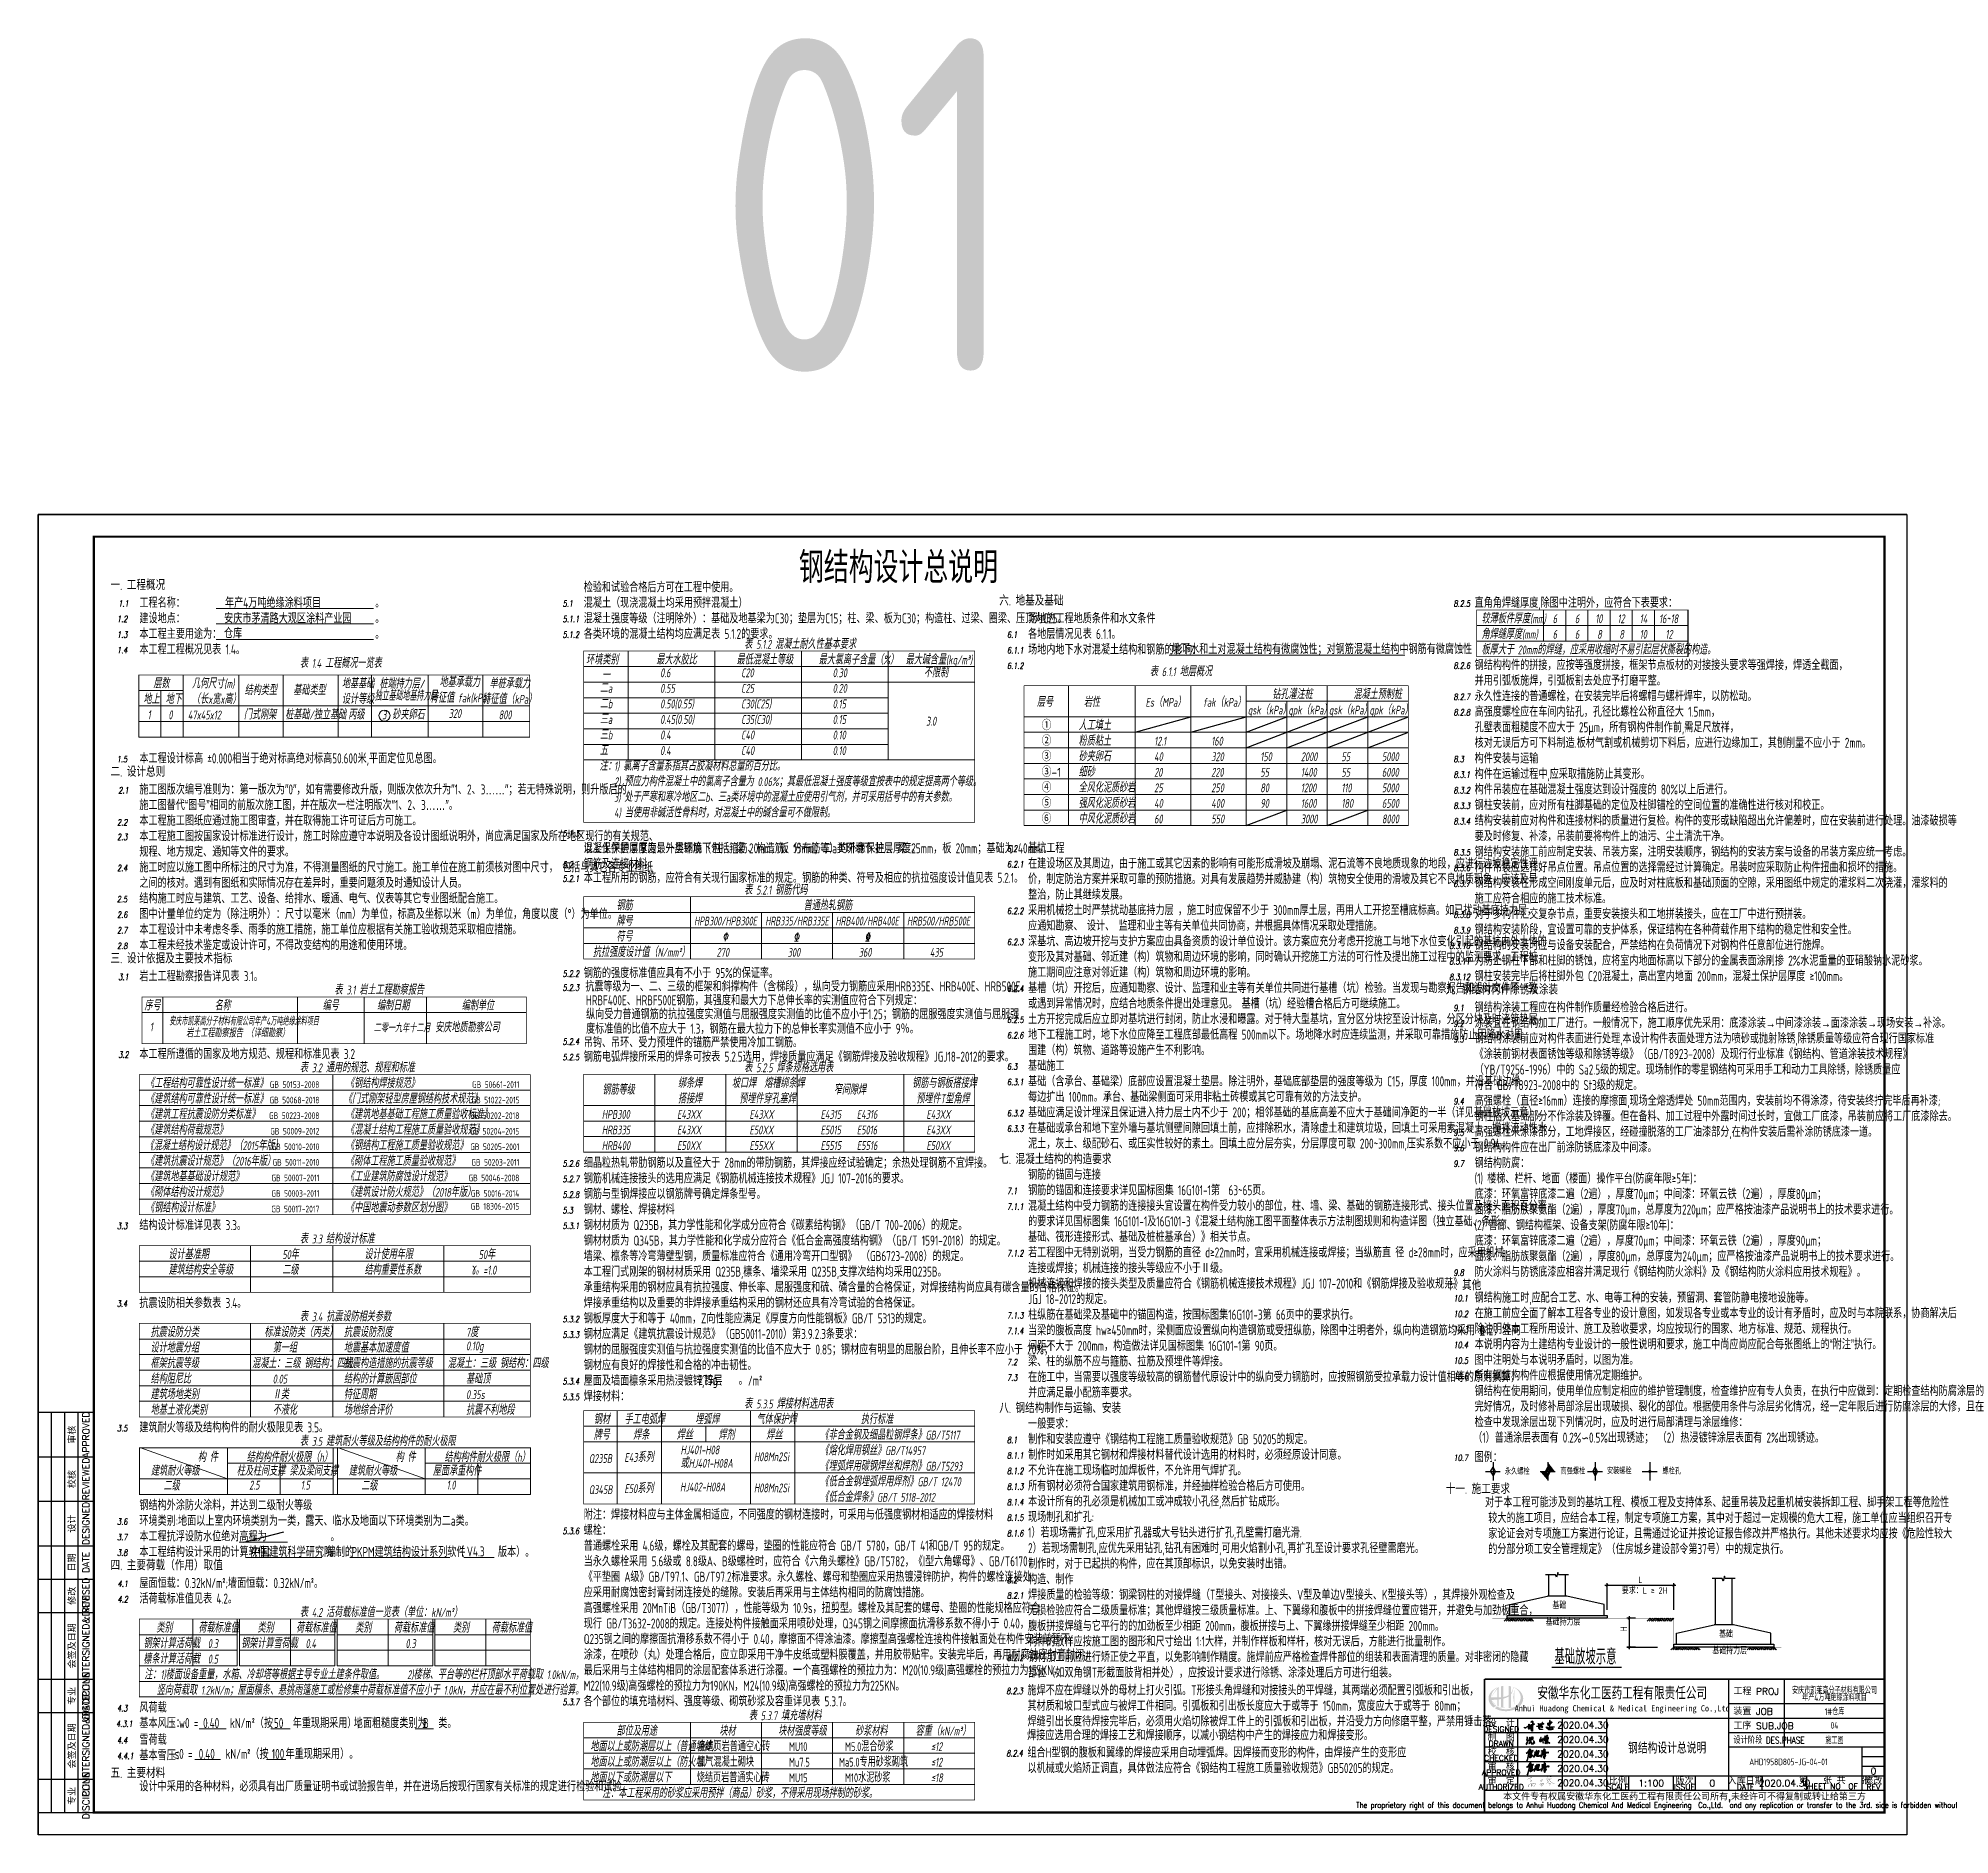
# Model space of a CAD drawing. Header units: millimetres. Extents: x 865490 to 879904, y 39442 to 44891.
# Drawn here: x 865490 to 866350, y 39442 to 40250 of the extents above; entities that cross this region are included whole.
import ezdxf
from ezdxf.enums import TextEntityAlignment as Align

# ---------------------------------------------------------------- set-up
doc = ezdxf.new("R2010")
doc.units = ezdxf.units.MM
doc.header["$LTSCALE"] = 1000
doc.header["$MEASUREMENT"] = 0
doc.linetypes.add('CENTER', pattern=[2, 1.25, -0.25, 0.25, -0.25])
doc.linetypes.add('DASHDOT', pattern=[1, 0.5, -0.25, 0, -0.25])
for name, color, linetype in [('05', 5, 'DASHDOT'), ('1505', 2, 'Continuous'), ('AXIS', 3, 'Continuous'), ('DIM', 7, 'Continuous'), ('HATCH', 8, 'Continuous'), ('PUB_TEXT', 7, 'Continuous'), ('TEXT', 4, 'Continuous'), ('THIN', 7, 'Continuous'), ('图名', 253, 'Continuous'), ('标注', 7, 'Continuous'), ('梁集中标注', 2, 'Continuous')]:
    doc.layers.add(name, color=color, linetype=linetype)
doc.layers.add('SM001', color=7, linetype='Continuous', lineweight=15)
doc.layers.add('SM002', color=4, linetype='Continuous', lineweight=15)
doc.styles.add('ECEC_TK', font='txt_l.shx', dxfattribs={"bigfont": 'hztxt_l.shx'})
doc.styles.add('ECEC_TQ', font='txt_l.shx', dxfattribs={"bigfont": 'hztxt_l.shx'})
doc.styles.add('ECEC_TQ_S', font='')
doc.styles.add('GBHZ', font='gbenor.shx', dxfattribs={"width": 0.9, "bigfont": 'gbcbig.shx'})
doc.styles.add('HZTXT', font='isocp.shx', dxfattribs={"bigfont": 'HZTXT.shx'})
doc.styles.add('SM001', font='tssdeng.shx', dxfattribs={"width": 0.7, "bigfont": 'tssdchn.shx'})
doc.styles.add('SM002', font='romand.shx')
doc.styles.get("Standard").update_dxf_attribs({"font": 'gbenor.shx', "bigfont": 'gbcbig.shx'})
doc.styles.add('TS', font='tssdeng.shx', dxfattribs={"width": 0.8, "height": 2.5, "bigfont": 'tssdchn.shx'})
doc.styles.add('TSSD_Dimension', font='Tssdeng.shx', dxfattribs={"width": 0.7, "bigfont": 'hztxt.shx'})
doc.styles.add('TSSD_REIN', font='tssdeng.shx', dxfattribs={"width": 0.7, "bigfont": 'tssdchn.shx'})
doc.styles.get('ECEC_TQ_S').set_extended_font_data('SimSun')
doc.dimstyles.new('TSSD_100_1', dxfattribs={"dimtxt": 3, "dimasz": 1, "dimexe": 1, "dimexo": 2.5, "dimgap": 1, "dimtad": 1, "dimdec": 0, "dimlfac": 100, "dimzin": 0, "dimdsep": 46, "dimtxsty": 'TSSD_Dimension', "dimblk": 'ARCHTICK', "dimblk1": 'ARCHTICK', "dimblk2": 'ARCHTICK', "dimcen": 0, "dimdle": 1, "dimclrt": 7, "dimadec": 0, "dimazin": 0, "dimtfac": 1, "dimtdec": 0, "dimtix": 1, "dimtmove": 2, "dimatfit": 3, "dimfxl": 0, "dimtolj": 1, "dimtzin": 0, "dimarcsym": 0})

msp = doc.modelspace()

# ---------------------------------------------------------------- texts
at = {"color": 2, "style": 'SM001', "oblique": 10, "width": 0.7}
for s, p in [('混凝土：三级 钢结构：四级', (865586.15, 39651.843)), ('混凝土：三级 钢结构：四级', (865674.195, 39651.843)), ('0.35s', (865682.476, 39637.843))]:
    msp.add_text(s, height=4, dxfattribs=at).set_placement(p)
at = {"style": 'ECEC_TK'}
for s, p in [('APPROVED', (865511.441, 39621.843)), ('审核', (865504.941, 39621.843)), ('校核', (865504.941, 39601.843)), ('REVIEWED', (865511.441, 39601.843)), ('DESIGNED', (865511.441, 39581.843)), ('设计', (865504.941, 39581.843)), ('DATE', (865511.441, 39564.343)), ('日期', (865504.941, 39564.343)), ('修改', (865504.941, 39549.343)), ('REVISED', (865511.441, 39549.343)), ('COUNTERSIGNED&DATE', (865511.441, 39526.843)), ('会签及日期', (865504.941, 39526.843)), ('DISCIPLINE', (865511.441, 39504.343)), ('专业', (865504.941, 39504.343)), ('COUNTERSIGNED&DATE', (865511.441, 39481.843)), ('会签及日期', (865504.941, 39481.843)), ('DISCIPLINE', (865511.441, 39459.343)), ('专业', (865504.941, 39459.343))]:
    msp.add_text(s, height=3, rotation=90, dxfattribs=at).set_placement(p, align=Align.MIDDLE)
for s, height, style, width, p in [('安徽华东化工医药工程有限责任公司', 5, 'ECEC_TQ_S', 0.7, (866202.89, 39505.843)), ('Anhui Huadong Chemical & Medical Engineering Co.,Ltd', 2.8, 'ECEC_TQ_S', 0.85, (866202.89, 39498.343)), ('The proprietary right of this document belongs to Anhui Huadong Chemical And Medical Engineering  Co.,Ltd.  and any replication or transfer to the 3rd. side is forbidden without its permission. ', 2.5, 'ECEC_TQ', 0.72, (866230.941, 39454.843))]:
    msp.add_text(s, height=height, dxfattribs=dict(style=style, width=width)).set_placement(p, align=Align.MIDDLE)
at = {"style": 'ECEC_TQ'}
for s, p in [('工程 PROJ', (866252.941, 39504.843)), ('装置 JOB', (866252.941, 39495.843)), ('工序 SUB.JOB', (866252.941, 39489.343))]:
    msp.add_text(s, height=3, dxfattribs=at).set_placement(p)
for s, height, p in [('设  计', 3, (866148.441, 39492.343)), ('DESIGNED', 2.5, (866148.441, 39489.343)), ('DRAWN', 2.5, (866148.441, 39482.843)), ('制  图', 3, (866148.441, 39485.843)), ('CHECKED', 2.5, (866148.441, 39476.343)), ('校  核', 3, (866148.441, 39479.343)), ('审  核', 3, (866148.441, 39472.843)), ('APPROVED', 2.5, (866148.441, 39469.843)), ('审  定', 3, (866148.441, 39466.343)), ('比例', 3, (866200.941, 39466.343)), ('版次', 3, (866230.941, 39466.343)), ('入库日期', 3, (866258.441, 39466.343)), ('第   张 共   张', 3, (866298.441, 39466.593)), ('修改', 3, (866315.941, 39466.343)), ('AUTHORIZED', 2.5, (866148.441, 39463.343)), ('本文件专有权属安徽华东化工医药工程有限责任公司所有,未经许可不得复制或转让给第三方', 3, (866230.941, 39458.843)), ('SCALE', 2.5, (866200.941, 39463.343)), ('ISSUE', 2.5, (866230.941, 39463.343)), ('DATE', 2.5, (866258.441, 39463.343)), ('SHEET NO  OF  ', 2.5, (866298.441, 39463.593)), ('REV', 2.5, (866315.941, 39463.343))]:
    msp.add_text(s, height=height, dxfattribs=at).set_placement(p, align=Align.MIDDLE)
at = {"style": 'ECEC_TQ', "width": 0.8}
msp.add_text('设计阶段 DES.PHASE', height=3, dxfattribs=at).set_placement((866252.941, 39482.843))
at = {"style": 'ECEC_TQ'}
for tag, text, p in [('2020.04.30', ' ', (866185.185, 39491.171)), ('2020.04.30', ' ', (866185.185, 39484.671)), ('2020.04.30', ' ', (866185.185, 39478.171)), ('2020.04.30', ' ', (866185.185, 39471.671)), ('2020.04.30', ' ', (866185.185, 39465.171)), ('1:100', '1:100', (866215.941, 39465.093)), ('0', '0', (866243.441, 39465.093)), ('2020.04.30', ' ', (866275.941, 39465.093)), ('0', '0', (866315.941, 39470.51))]:
    msp.add_attdef(tag, text=text, height=3, dxfattribs=at).set_placement(p, align=Align.MIDDLE)
at = {"layer": 'AXIS', "style": 'TSSD_REIN', "width": 0.7}
for s, p in [('安庆市凯莱高分子材料有限公司', (866298.441, 39507.119)), ('年产4万吨绝缘涂料项目', (866298.441, 39503.889)), ('1#仓库', (866298.441, 39497.593)), ('04', (866298.441, 39491.093)), ('施工图', (866298.441, 39484.593)), ('AHD1958D805-JG-04-01', (866277.719, 39474.636))]:
    msp.add_text(s, height=3, dxfattribs=at).set_placement(p, align=Align.MIDDLE)
at = {"layer": 'dim', "color": 7, "linetype": 'CENTER', "style": 'TSSD_Dimension', "width": 0.75}
for s, p in [('永久螺栓', (866150.07, 39603.929)), ('高强螺栓', (866175.081, 39604.054)), ('安装螺栓', (866196.018, 39604.162)), ('螺栓孔', (866221.029, 39604.054))]:
    msp.add_text(s, height=2.75, dxfattribs=at).set_placement(p)
at = {"layer": 'PUB_TEXT', "style": 'TS', "width": 0.8}
msp.add_text('钢结构设计总说明', height=5, dxfattribs=at).set_placement((866223.107, 39481.126), align=Align.MIDDLE)
at = {"layer": 'SM001', "color": 2, "linetype": 'Continuous', "style": 'HZTXT', "width": 0.8}
msp.add_text('钢结构设计总说明', height=14, dxfattribs=at).set_placement((865832.336, 40004.925, 336))
at = {"layer": 'SM001', "color": 2}
for s, height, style, width, p in [('一. 工程概况', 4.5, 'HZTXT', 0.8, (865522.476, 40001.843)), ('六. 地基及基础', 4.5, 'HZTXT', 0.8, (865922.476, 39994.812)), ('安庆市茅清路大观区涂料产业园', 4.5, 'SM001', 0.7, (865573.618, 39986.843)), ('年产4万吨绝缘涂料项目', 4.5, 'SM001', 0.7, (865574.019, 39993.843)), ('仓库', 4.5, 'SM001', 0.7, (865573.557, 39980.13)), ('地下水和土对混凝土结构有微腐蚀性；对钢筋混凝土结构中钢筋有微腐蚀性', 4.5, 'SM001', 0.7, (866000.223, 39973.017)), ('二. 设计总则', 4.5, 'HZTXT', 0.8, (865522.476, 39917.843)), ('混凝土保护层厚度：一类环境下:柱 、梁 20mm，板 15mm；二a类环境下:柱 、梁 25mm，板 20mm；基础为 40mm。', 4.5, 'SM001', 0.7, (865735.476, 39883.375)), ('三. 设计依据及主要技术指标', 4.5, 'HZTXT', 0.8, (865522.476, 39833.843)), ('九. 钢结构构件除锈及涂装', 4.5, 'HZTXT', 0.8, (866123.474, 39819.843)), ('七. 混凝土结构的构造要求', 4.5, 'HZTXT', 0.8, (865922.476, 39743.552)), ('十. 其他', 4.5, 'HZTXT', 0.8, (866123.474, 39686.843)), ('八. 钢结构制作与运输、安装', 4.5, 'HZTXT', 0.8, (865922.476, 39631.552)), ('十一. 施工要求', 4.5, 'HZTXT', 0.8, (866123.474, 39595.183)), ('中国建筑科学研究院', 4.5, 'SM001', 0.7, (865585.764, 39566.843)), ('PKPM建筑结构设计系列软件', 4.5, 'SM001', 0.7, (865630.958, 39566.843)), ('V4.3', 4.5, 'SM001', 0.7, (865682.881, 39567.048)), ('四. 主要荷载（作用）取值', 4.5, 'HZTXT', 0.8, (865522.476, 39560.843)), ('w\x8e0\x8f =', 4.5, 'SM001', 0.7, (865553.302, 39489.843)), ('0.40', 4.5, 'SM001', 0.7, (865564.152, 39489.843)), ('50', 4.5, 'SM001', 0.7, (865596.023, 39489.843)), ('B', 4.5, 'SM001', 0.7, (865663.151, 39489.843)), ('烧结页岩普通空心砖', 4, 'SM001', 0.7, (865786.634, 39479.477)), ('MU10', 4, 'SM001', 0.7, (865827.893, 39479.477)), ('M5.0混合砂浆', 4, 'SM001', 0.7, (865853.096, 39479.477)), ('s\x8e0\x8f =', 4.5, 'SM001', 0.7, (865551.317, 39475.964)), ('0.40', 4.5, 'SM001', 0.7, (865562.167, 39475.964)), ('100', 4.5, 'SM001', 0.7, (865595.068, 39475.964)), ('加气混凝土砌块', 4, 'SM001', 0.7, (865786.634, 39472.477)), ('Mu7.5', 4, 'SM001', 0.7, (865827.893, 39472.477)), ('Ma5.0专用砂浆砌筑', 4, 'SM001', 0.7, (865850.406, 39472.477)), ('五. 主要材料', 4.5, 'HZTXT', 0.8, (865522.476, 39467.371)), ('烧结页岩普通实心砖', 4, 'SM001', 0.7, (865786.396, 39465.477)), ('MU15', 4, 'SM001', 0.7, (865827.893, 39465.477)), ('M10水泥砂浆', 4, 'SM001', 0.7, (865853.096, 39465.477))]:
    msp.add_text(s, height=height, dxfattribs=dict(at, style=style, width=width)).set_placement(p)
at = {"layer": 'SM001'}
for s, height, style, width, p in [('检验和试验合格后方可在工程中使用。', 4.5, 'SM001', 0.7, (865735.476, 40000.843)), ('建设地点：', 4.5, 'SM001', 0.7, (865535.476, 39986.843)), ('工程名称：', 4.5, 'SM001', 0.7, (865535.476, 39993.843)), ('。', 4.5, 'SM001', 0.7, (865641.622, 39993.843)), ('混凝土（现浇混凝土均采用预拌混凝土）', 4.5, 'SM001', 0.7, (865735.476, 39993.843)), ('混凝土强度等级（注明除外）：基础及地基梁为C30；垫层为C15；柱、梁、板为C30；构造柱、过梁、圈梁、压顶为C25。', 4.5, 'SM001', 0.7, (865735.476, 39986.843)), ('场地的工程地质条件和水文条件', 4.5, 'SM001', 0.7, (865935.476, 39986.812)), ('直角角焊缝厚度,除图中注明外，应符合下表要求：', 4.5, 'SM001', 0.7, (866136.474, 39993.843)), ('本工程主要用途为：', 4.5, 'SM001', 0.7, (865535.476, 39979.843)), ('。', 4.5, 'SM001', 0.7, (865641.622, 39986.843)), ('各类环境的混凝土结构均应满足表 5.1.2的要求。', 4.5, 'SM001', 0.7, (865735.476, 39979.843)), ('各地层情况见表 6.1.1。', 4.5, 'SM001', 0.7, (865935.476, 39979.812)), ('本工程工程概况见表 1.4。', 4.5, 'SM001', 0.7, (865535.476, 39972.843)), ('。', 4.5, 'SM001', 0.7, (865641.622, 39979.843)), ('场地内地下水对混凝土结构和钢筋的影响：', 4.5, 'SM001', 0.7, (865935.476, 39972.812)), ('钢结构构件的拼接，应按等强度拼接，框架节点板材的对接接头要求等强焊接，焊透全截面，', 4.5, 'SM001', 0.7, (866136.474, 39965.843)), ('永久性连接的普通螺栓，在安装完毕后将螺帽与螺杆焊牢，以防松动。', 4.5, 'SM001', 0.7, (866136.474, 39951.843)), ('并用引弧板施焊，引弧板割去处应予打磨平整。', 4.5, 'SM001', 0.7, (866136.474, 39958.843)), ('高强度螺栓应在车间内钻孔，孔径比螺栓公称直径大 1.5mm，', 4.5, 'SM001', 0.7, (866136.474, 39944.843)), ('孔壁表面粗糙度不应大于 25μm，所有钢构件制作前,需足尺放祥，', 4.5, 'SM001', 0.7, (866136.474, 39937.843)), ('核对无误后方可下料制造.板材气割或机械剪切下料后，应进行边缘加工，其刨削量不应小于 2mm。', 4.5, 'SM001', 0.7, (866136.474, 39930.843)), ('本工程设计标高 %%P0.000相当于绝对标高绝对标高50.600米,平面定位见总图。', 4.5, 'SM001', 0.7, (865535.476, 39923.843)), ('构件安装与运输', 4.5, 'SM001', 0.7, (866136.474, 39923.843)), ('构件在运输过程中,应采取措施防止其变形。', 4.5, 'SM001', 0.7, (866136.474, 39916.843)), ('施工图版次编号准则为：第一版次为″0″，如有需要修改升版，则版次依次升为″1、2、3……″；若无特殊说明，则升版后的', 4.5, 'SM001', 0.7, (865535.476, 39909.843)), ('构件吊装应在基础混凝土强度达到设计强度的 80%%%以上后进行。', 4.5, 'SM001', 0.7, (866136.474, 39909.843)), ('施工图替代“图号”相同的前版次施工图，并在版次一栏注明版次″1、2、3……″。 ', 4.5, 'SM001', 0.7, (865535.476, 39902.843)), ('钢柱安装前，应对所有柱脚基础的定位及柱脚锚栓的空间位置的准确性进行核对和校正。', 4.5, 'SM001', 0.7, (866136.474, 39902.843)), ('本工程施工图纸应通过施工图审查，并在取得施工许可证后方可施工。', 4.5, 'SM001', 0.7, (865535.476, 39895.843)), ('结构安装前应对构件和连接材料的质量进行复检。构件的变形或缺陷超出允许偏差时，应在安装前进行处理。油漆破损等', 4.5, 'SM001', 0.7, (866136.474, 39895.843)), ('本工程施工图按国家设计标准进行设计，施工时除应遵守本说明及各设计图纸说明外，尚应满足国家及所在地区现行的有关规范、', 4.5, 'SM001', 0.7, (865535.476, 39888.843)), ('以上保护层厚度为最外层钢筋（包括箍筋、构造筋、分布筋等）的外缘保护层厚度。', 4.5, 'SM001', 0.7, (865735.476, 39883.375)), ('基坑工程', 4.5, 'SM001', 0.7, (865935.476, 39883.552)), ('要及时修复、补漆，吊装前要将构件上的油污、尘土清洗干净。', 4.5, 'SM001', 0.7, (866136.474, 39888.843)), ('施工时应以施工图中所标注的尺寸为准，不得测量图纸的尺寸施工。施工单位在施工前须核对图中尺寸， 包括与其它各专业图纸', 4.5, 'SM001', 0.7, (865535.476, 39874.843)), ('规程、地方规定、通知等文件的要求。', 4.5, 'SM001', 0.7, (865535.476, 39881.843)), ('钢筋及连接材料', 4.5, 'SM001', 0.7, (865735.476, 39876.375)), ('在建设场区及其周边，由于施工或其它因素的影响有可能形成滑坡及崩塌、泥石流等不良地质现象的地段，应进行边坡稳定性评', 4.5, 'SM001', 0.7, (865935.476, 39876.552)), ('钢结构安装施工前应制定安装、吊装方案，注明安装顺序，钢结构的安装方案与设备的吊装方案应统一考虑。', 4.5, 'SM001', 0.7, (866136.474, 39881.843)), ('构件吊装应选择好吊点位置。吊点位置的选择需经过计算确定。吊装时应采取防止构件扭曲和损坏的措施。', 4.5, 'SM001', 0.7, (866136.474, 39874.843)), ('之间的核对。遇到有图纸和实际情况存在差异时，重要问题须及时通知设计人员。', 4.5, 'SM001', 0.7, (865535.476, 39867.843)), ('本工程所用的钢筋，应符合有关现行国家标准的规定。钢筋的种类、符号及相应的抗拉强度设计值见表 5.2.1。', 4.5, 'SM001', 0.7, (865735.476, 39870.092)), ('价，制定防治方案并采取可靠的预防措施。对具有发展趋势并威胁建（构）筑物安全使用的滑坡及其它不良地质现象，应该及早', 4.5, 'SM001', 0.7, (865935.476, 39869.552)), ('钢结构安装在形成空间刚度单元后，应及时对柱底板和基础顶面的空隙，采用图纸中规定的灌浆料二次浇灌，灌浆料的', 4.5, 'SM001', 0.7, (866136.474, 39867.843)), ('结构施工时应与建筑、工艺、设备、给排水、暖通、电气、仪表等其它专业图纸配合施工。', 4.5, 'SM001', 0.7, (865535.476, 39860.843)), ('整治，防止其继续发展。', 4.5, 'SM001', 0.7, (865935.476, 39862.552)), ('施工应符合相应的施工技术标准。', 4.5, 'SM001', 0.7, (866136.474, 39860.843)), ('图中计量单位约定为（除注明外）：尺寸以毫米（mm）为单位，标高及坐标以米（m）为单位，角度以度（%%D）为单位。', 4.5, 'SM001', 0.7, (865535.476, 39853.843)), ('采用机械挖土时严禁扰动基底持力层 ，施工时应保留不少于 300mm厚土层，再用人工开挖至槽底标高。如已扰动基底持力层， ', 4.5, 'SM001', 0.7, (865935.476, 39855.552)), ('应通知勘察、 设计、 监理和业主等有关单位共同协商，并根据具体情况采取处理措施。', 4.5, 'SM001', 0.7, (865935.476, 39848.552)), ('对于多构件汇交复杂节点，重要安装接头和工地拼装接头，应在工厂中进行预拼装。', 4.5, 'SM001', 0.7, (866136.474, 39853.843)), ('本工程设计中未考虑冬季、雨季的施工措施，施工单位应根据有关施工验收规范采取相应措施。', 4.5, 'SM001', 0.7, (865535.476, 39846.843)), ('本工程未经技术鉴定或设计许可，不得改变结构的用途和使用环境。', 4.5, 'SM001', 0.7, (865535.476, 39839.843)), ('深基坑、高边坡开挖与支护方案应由具备资质的设计单位设计。该方案应充分考虑开挖施工与地下水位变化引起的基坑内外土体的', 4.5, 'SM001', 0.7, (865935.476, 39841.552)), ('钢结构安装阶段，宜设置可靠的支护体系，保证结构在各种荷载作用下结构的稳定性和安全性。', 4.5, 'SM001', 0.7, (866136.474, 39846.843)), ('钢结构的安装时应与设备安装配合，严禁结构在负荷情况下对钢构件任意部位进行施焊。', 4.5, 'SM001', 0.7, (866136.474, 39839.843)), ('变形及其对基础、邻近建（构）筑物和周边环境的影响，同时确认开挖施工方法的可行性及提出施工过程中的监测要求。工程桩', 4.5, 'SM001', 0.7, (865935.476, 39834.552)), ('为防止钢柱下部和柱脚的锈蚀，应将室内地面标高以下部分的金属表面涂刷掺 2%%%水泥重量的亚硝酸钠水泥砂浆。', 4.5, 'SM001', 0.7, (866136.474, 39832.843)), ('岩土工程勘察报告详见表 3.1。', 4.5, 'SM001', 0.7, (865535.476, 39825.843)), ('钢筋的强度标准值应具有不小于 95%%%的保证率。', 4.5, 'SM001', 0.7, (865735.476, 39827.277)), ('施工期间应注意对邻近建（构）筑物和周边环境的影响。', 4.5, 'SM001', 0.7, (865935.476, 39827.552)), ('钢柱安装完毕后将柱脚外包 C20混凝土，高出室内地面 200mm，混凝土保护层厚度 ≥100mm。', 4.5, 'SM001', 0.7, (866136.474, 39825.843)), ('抗震等级为一、二、三级的框架和斜撑构件（含梯段），纵向受力钢筋应采用HRB335E、HRB400E、HRB500E、', 4.5, 'SM001', 0.7, (865736.134, 39821.223)), ('HRBF400E、HRBF500E钢筋，其强度和最大力下总伸长率的实测值应符合下列规定：', 4.5, 'SM001', 0.7, (865736.506, 39814.998)), ('基槽（坑）开挖后，应通知勘察、设计、监理和业主等有关单位共同进行基槽（坑）检验。当发现与勘察报告和设计文件不一致', 4.5, 'SM001', 0.7, (865935.476, 39820.552)), ('或遇到异常情况时，应结合地质条件提出处理意见。 基槽（坑）经验槽合格后方可继续施工。', 4.5, 'SM001', 0.7, (865935.476, 39813.552)), ('纵向受力普通钢筋的抗拉强度实测值与屈服强度实测值的比值不应小于1.25；钢筋的屈服强度实测值与屈服强', 4.5, 'SM001', 0.7, (865736.506, 39808.75)), ('土方开挖完成后应立即对基坑进行封闭，防止水浸和曝露。对于特大型基坑，宜分区分块挖至设计标高，分区分块及时浇筑垫层。', 4.5, 'SM001', 0.7, (865935.476, 39806.552)), ('钢结构涂装工程应在构件制作质量经检验合格后进行。', 4.5, 'SM001', 0.7, (866136.474, 39811.843)), ('涂装宜在钢结构加工厂进行。一般情况下，施工顺序优先采用：底漆涂装→中间漆涂装→面漆涂装→现场安装→补涂。', 4.5, 'SM001', 0.7, (866136.474, 39804.843)), ('度标准值的比值不应大于 1.3，钢筋在最大拉力下的总伸长率实测值不应小于 9％。', 4.5, 'SM001', 0.7, (865736.506, 39802.208)), ('地下工程施工时，地下水位应降至工程底部最低高程 500mm以下。场地降水时应连续监测，并采取可靠措施防止因降水对周', 4.5, 'SM001', 0.7, (865935.476, 39799.552)), ('钢结构涂装前应对构件表面进行处理,本设计构件表面处理方法为喷砂或抛射除锈,除锈质量等级应符合现行国家标准', 4.5, 'SM001', 0.7, (866136.474, 39797.843)), ('本工程所遵循的国家及地方规范、规程和标准见表 3.2', 4.5, 'SM001', 0.7, (865535.476, 39790.843)), ('钢筋电弧焊接所采用的焊条可按表 5.2.5选用，焊接质量应满足《钢筋焊接及验收规程》JGJ18-2012的要求。', 4.5, 'SM001', 0.7, (865735.476, 39789.619)), ('吊钩、吊环、受力预埋件的锚筋严禁使用冷加工钢筋。', 4.5, 'SM001', 0.7, (865735.476, 39796.06)), ('围建（构）筑物、道路等设施产生不利影响。', 4.5, 'SM001', 0.7, (865935.476, 39792.552)), ('《涂装前钢材表面锈蚀等级和除锈等级》（GB/T8923-2008）及现行行业标准《钢结构、管道涂装技术规程》', 4.5, 'SM001', 0.7, (866136.474, 39790.843)), ('基础施工', 4.5, 'SM001', 0.7, (865935.476, 39785.552)), ('（YB/T9256-1996）中的 Sa2.5级的规定。现场制作的零星钢结构可采用手工和动力工具除锈，除锈质量应', 4.5, 'SM001', 0.7, (866136.474, 39783.843)), ('基础（含承台、基础梁）底部应设置混凝土垫层。除注明外，基础底部垫层的强度等级为 C15，厚度 100mm，并沿基础边缘', 4.5, 'SM001', 0.7, (865935.476, 39778.552)), ('每边扩出 100mm。承台、基础梁侧面可采用非粘土砖模或其它可靠有效的方法支护。', 4.5, 'SM001', 0.7, (865935.476, 39771.552)), ('符合 GB/T8923-2008中的 St3级的规定。', 4.5, 'SM001', 0.7, (866136.474, 39776.843)), ('基础应满足设计埋深且保证进入持力层土内不少于 200；相邻基础的基底高差不应大于基础间净距的一半（详见基础放坡示意）。', 4.5, 'SM001', 0.7, (865935.476, 39764.552)), ('钢柱插入基础部分不作涂装及锌覆。但在备料、加工过程中外露时间过长时，宜做工厂底漆，吊装前应将工厂底漆除去。', 4.5, 'SM001', 0.7, (866136.474, 39762.843)), ('高强螺栓（直径≥16mm）连接的摩擦面,现场全熔透焊处 50mm范围内，安装前均不得涂漆，待安装终拧完毕后再补漆;', 4.5, 'SM001', 0.7, (866136.474, 39769.843)), ('在基础或承台和地下室外墙与基坑侧壁间隙回填土前，应排除积水，清除虚土和建筑垃圾，回填土可采用素混凝土、搅拌流动性水', 4.5, 'SM001', 0.7, (865935.476, 39757.552)), ('高强螺栓未涂漆部分，工地焊接区，经碰撞脱落的工厂油漆部分,在构件安装后需补涂防锈底漆一道。', 4.5, 'SM001', 0.7, (866136.474, 39755.843)), ('泥土，灰土、级配砂石、或压实性较好的素土。回填土应分层夯实，分层厚度可取 200~300mm,压实系数不应小于 0.94。', 4.5, 'SM001', 0.7, (865935.476, 39750.552)), ('钢结构构件应在出厂前涂防锈底漆及中间漆。', 4.5, 'SM001', 0.7, (866136.474, 39748.843)), ('细晶粒热轧带肋钢筋以及直径大于 28mm的带肋钢筋，其焊接应经试验确定；余热处理钢筋不宜焊接。', 4.5, 'SM001', 0.7, (865735.476, 39741.9)), ('钢筋的锚固与连接', 4.5, 'SM001', 0.7, (865935.476, 39736.552)), ('钢结构防腐：', 4.5, 'SM001', 0.7, (866136.474, 39741.843)), ('钢筋机械连接接头的选用应满足《钢筋机械连接技术规程》JGJ 107-2016的要求。', 4.5, 'SM001', 0.7, (865735.476, 39734.9)), ('钢筋与型钢焊接应以钢筋牌号确定焊条型号。', 4.5, 'SM001', 0.7, (865735.476, 39727.9)), ('钢筋的锚固和连接要求详见国标图集 16G101-1第  63~65页。', 4.5, 'SM001', 0.7, (865935.476, 39729.552)), ('底漆：环氧富锌底漆二遍（2遍），厚度70μm；中间漆：环氧云铁（2遍），厚度80μm；', 4.5, 'SM001', 0.7, (866136.474, 39727.843)), ('(1) 楼梯、栏杆、地面（楼面）操作平台(防腐年限≥5年)：', 4.5, 'SM001', 0.7, (866136.474, 39734.843)), ('钢材、螺栓、焊接材料', 4.5, 'SM001', 0.7, (865735.476, 39720.9)), ('混凝土结构中受力钢筋的连接接头宜设置在构件受力较小的部位，柱、墙、梁、基础的钢筋连接形式、接头位置及接头面积百分率', 4.5, 'SM001', 0.7, (865935.476, 39722.552)), ('面漆：脂肪族聚氨酯（2遍），厚度70μm，总厚度为220μm；应严格按油漆产品说明书上的技术要求进行。', 4.5, 'SM001', 0.7, (866136.474, 39720.843)), ('结构设计标准详见表 3.3。', 4.5, 'SM001', 0.7, (865535.476, 39713.843)), ('钢材材质为 Q235B，其力学性能和化学成分应符合《碳素结构钢》（GB/T 700-2006）的规定。     ', 4.5, 'SM001', 0.7, (865735.476, 39713.9)), ('的要求详见国标图集 16G101-1及16G101-3《混凝土结构施工图平面整体表示方法制图规则和构造详图（独立基础、条形', 4.5, 'SM001', 0.7, (865935.476, 39715.552)), ('(2) 管廊、钢结构框架、设备支架(防腐年限≥10年)：', 4.5, 'SM001', 0.7, (866136.474, 39713.843)), ('钢材材质为 Q345B，其力学性能和化学成分应符合《低合金高强度结构钢》（GB/T 1591-2018）的规定。     ', 4.5, 'SM001', 0.7, (865735.476, 39706.9)), ('若工程图中无特别说明，当受力钢筋的直径 d≥22mm时，宜采用机械连接或焊接；当纵筋直 径 d≥28mm时，应采用机械', 4.5, 'SM001', 0.7, (865935.476, 39701.552)), ('基础、筏形连接形式、基础及桩桩基承台）》相关节点。', 4.5, 'SM001', 0.7, (865935.476, 39708.552)), ('底漆：环氧富锌底漆二遍（2遍），厚度70μm；中间漆：环氧云铁（2遍），厚度90μm；', 4.5, 'SM001', 0.7, (866136.474, 39706.843)), ('墙梁、檩条等冷弯薄壁型钢，质量标准应符合《通用冷弯开口型钢》 （GB6723-2008）的规定。', 4.5, 'SM001', 0.7, (865735.476, 39699.9)), ('连接或焊接；机械连接的接头等级应不小于Ⅱ级。', 4.5, 'SM001', 0.7, (865935.476, 39694.552)), ('面漆：脂肪族聚氨酯（2遍），厚度80μm，总厚度为240μm；应严格按油漆产品说明书上的技术要求进行。', 4.5, 'SM001', 0.7, (866136.474, 39699.843)), ('承重结构采用的钢材应具有抗拉强度、伸长率、屈服强度和硫、磷含量的合格保证，对焊接结构尚应具有碳含量的合格保证。', 4.5, 'SM001', 0.7, (865735.476, 39685.9)), ('机械连接和焊接的接头类型及质量应符合《钢筋机械连接技术规程》JGJ 107-2010和《钢筋焊接及验收规范》', 4.5, 'SM001', 0.7, (865935.476, 39687.552)), ('防火涂料与防锈底漆应相容并满足现行《钢结构防火涂料》及《钢结构防火涂料应用技术规程》。', 4.5, 'SM001', 0.7, (866136.474, 39692.843)), ('抗震设防相关参数表 3.4。', 4.5, 'SM001', 0.7, (865535.476, 39678.843)), ('JGJ 18-2012的规定。', 4.5, 'SM001', 0.7, (865935.476, 39680.552)), ('钢结构施工时,应配合工艺、水、电等工种的安装，预留洞、套管防静电接地设施等。', 4.5, 'SM001', 0.7, (866136.474, 39681.241)), ('钢板厚度大于和等于 40mm，Z向性能应满足《厚度方向性能钢板》GB/T 5313的规定。', 4.5, 'SM001', 0.7, (865735.476, 39671.9)), ('柱纵筋在基础梁及基础中的锚固构造，按国标图集16G101-3第 66页中的要求执行。', 4.5, 'SM001', 0.7, (865935.476, 39673.552)), ('在施工前应全面了解本工程各专业的设计意图，如发现各专业或本专业的设计有矛盾时，应及时与本院联系，协商解决后方可施工。', 4.5, 'SM001', 0.7, (866136.474, 39674.241)), ('除注明外本工程所用设计、施工及验收要求，均应按现行的国家、地方标准、规范、规程执行。', 4.5, 'SM001', 0.7, (866136.474, 39667.241)), ('钢材应满足《建筑抗震设计规范》（GB50011-2010）第3.9.2.3条要求：', 4.5, 'SM001', 0.7, (865735.476, 39664.9)), ('间距不大于 200mm，构造做法详见国标图集 16G101-1第 90页。', 4.5, 'SM001', 0.7, (865935.476, 39659.552)), ('当梁的腹板高度 hw\x93450mm时，梁侧面应设置纵向构造钢筋或受扭纵筋，除图中注明者外，纵向构造钢筋均采用 \x8412，竖向', 4.5, 'SM001', 0.7, (865935.476, 39666.552)), ('本说明内容为土建结构专业设计的一般性说明和要求，施工中尚应尚应配合每张图纸上的“附注”执行。', 4.5, 'SM001', 0.7, (866136.474, 39660.241)), ('梁、柱的纵筋不应与箍筋、拉筋及预埋件等焊接。', 4.5, 'SM001', 0.7, (865935.476, 39652.552)), ('图中注明处与本说明矛盾时，以图为准。', 4.5, 'SM001', 0.7, (866136.474, 39653.241)), ('屋面及墙面檩条采用热浸镀锌,锌层      /m%%1402', 4.5, 'SM001', 0.7, (865735.476, 39643.9)), ('275g     。', 4.5, 'SM001', 0.7, (865787.087, 39644.2)), ('在施工中，当需要以强度等级较高的钢筋替代原设计中的纵向受力钢筋时，应按照钢筋受拉承载力设计值相等的原则换算，', 4.5, 'SM001', 0.7, (865935.476, 39645.552)), ('所有钢结构构件应根据使用情况定期维护。', 4.5, 'SM001', 0.7, (866136.474, 39646.241)), ('焊接材料：', 4.5, 'SM001', 0.7, (865735.476, 39636.9)), ('并应满足最小配筋率要求。', 4.5, 'SM001', 0.7, (865935.476, 39638.552)), ('钢结构在使用期间，使用单位应制定相应的维护管理制度，检查维护应有专人负责，在执行中应做到：定期检查结构防腐涂层的', 4.5, 'SM001', 0.7, (866136.474, 39639.241)), ('一般要求：', 4.5, 'SM001', 0.7, (865935.476, 39624.552)), ('检查中发现涂层出现下列情况时，应及时进行局部清理与涂层维修：', 4.5, 'SM001', 0.7, (866136.474, 39625.241)), ('完好情况，及时修补局部涂层出现破损、裂化的部位。根据使用条件与涂层劣化情况，经一定年限后进行防腐涂层的大修，且在', 4.5, 'SM001', 0.7, (866136.474, 39632.241)), ('建筑耐火等级及结构构件的耐火极限见表 3.5。', 4.5, 'SM001', 0.7, (865535.476, 39622.843)), ('制作和安装应遵守《钢结构工程施工质量验收规范》GB 50205的规定。', 4.5, 'SM001', 0.7, (865935.476, 39617.552)), (' （1）普通涂层表面有 0.2%%%∽0.5%%%出现锈迹； （2）热浸镀锌涂层表面有 2%%%出现锈迹。', 4.5, 'SM001', 0.7, (866133.919, 39618.241)), ('制作时如采用其它钢材和焊接材料替代设计选用的材料时，必须经原设计同意。', 4.5, 'SM001', 0.7, (865935.476, 39610.552)), ('图例：', 4.5, 'SM001', 0.7, (866136.474, 39609.504)), ('不允许在施工现场临时加焊板件，不允许用气焊扩孔。', 4.5, 'SM001', 0.7, (865935.476, 39603.552)), ('所有钢材必须符合国家建筑用钢标准，并经抽样检验合格后方可使用。', 4.5, 'SM001', 0.7, (865935.476, 39596.552)), ('钢结构外涂防火涂料，并达到二级耐火等级', 4.5, 'SM001', 0.7, (865535.476, 39587.843)), ('附注：焊接材料应与主体金属相适应，不同强度的钢材连接时，可采用与低强度钢材相适应的焊接材料', 4.5, 'SM001', 0.7, (865735.476, 39583.634)), ('本设计所有的孔必须是机械加工或冲成较小孔径,然后扩钻成形。', 4.5, 'SM001', 0.7, (865935.476, 39589.552)), ('现场制孔和扩孔:', 4.5, 'SM001', 0.7, (865935.476, 39582.552)), (' 对于本工程可能涉及到的基坑工程、模板工程及支持体系、起重吊装及起重机械安装拆卸工程、脚手架工程等危险性', 4.5, 'SM001', 0.7, (866139.248, 39589.186)), ('较大的施工项目，应结合本工程，制定专项施工方案，其中对于超过一定规模的危大工程，施工单位应当组织召开专', 4.5, 'SM001', 0.7, (866142.572, 39582.095)), ('环境类别:地面以上室内环境类别为一类，露天、临水及地面以下环境类别为二a类。', 4.5, 'SM001', 0.7, (865535.476, 39580.843)), ('本工程抗浮设防水位绝对高程为               。', 4.5, 'SM001', 0.7, (865535.476, 39573.843)), ('螺栓：', 4.5, 'SM001', 0.7, (865735.476, 39576.634)), ('1）若现场需扩孔,应采用扩孔器或大号钻头进行扩孔,孔壁需打磨光滑.', 4.5, 'SM001', 0.7, (865935.476, 39575.552)), ('家论证会对专项施工方案进行论证，且需通过论证并按论证报告修改并严格执行。其他未述要求均应按《危险性较大', 4.5, 'SM001', 0.7, (866142.572, 39575.095)), ('本工程结构设计采用的计算软件：', 4.5, 'SM001', 0.7, (865535.476, 39566.843)), ('编制的', 4.5, 'SM001', 0.7, (865619.79, 39566.843)), ('（', 4.5, 'SM001', 0.7, (865677.736, 39566.843)), ('版本）。', 4.5, 'SM001', 0.7, (865696.845, 39566.843)), ('普通螺栓采用 4.6级，螺栓及其配套的螺母，垫圈的性能应符合 GB/T 5780，GB/T 41和GB/T 95的规定。', 4.5, 'SM001', 0.7, (865735.476, 39569.634)), ('2）若现场需制孔,应优先采用钻孔,钻孔有困难时,可用火焰割小孔,再扩孔至设计要求孔径壁需磨光。', 4.5, 'SM001', 0.7, (865935.476, 39568.552)), ('的分部分项工安全管理规定》（住房城乡建设部令第37号）中的规定执行。', 4.5, 'SM001', 0.7, (866142.572, 39568.095)), ('当永久螺栓采用 5.6级或 8.8级A、B级螺栓时，应符合《六角头螺栓》GB/T5782，《I型六角螺母》、GB/T6170，', 4.5, 'SM001', 0.7, (865735.476, 39562.634)), ('《平垫圈 A级》GB/T97.1、GB/T97.2标准要求。永久螺栓、螺母和垫圈应采用热镀浸锌防护，构件的螺栓连接处', 4.5, 'SM001', 0.7, (865735.476, 39555.634)), ('制作时，对于已起拱的构件，应在其顶部标识，以免安装时出错。', 4.5, 'SM001', 0.7, (865935.476, 39561.552)), ('屋面恒载：0.32kN/m%%1402%%141;墙面恒载：0.32kN/m%%1402%%141。', 4.5, 'SM001', 0.7, (865535.476, 39552.843)), ('应采用耐腐蚀密封膏封闭连接处的缝隙。安装后再采用与主体结构相同的防腐蚀措施。', 4.5, 'SM001', 0.7, (865735.476, 39548.634)), ('构造、制作', 4.5, 'SM001', 0.7, (865935.476, 39554.552)), ('焊接质量的检验等级：钢梁钢柱的对接焊缝（T型接头、对接接头、V型及单边V型接头、K型接头等），其焊接外观检查及', 4.5, 'SM001', 0.7, (865935.476, 39547.552)), ('要求：L ≥ 2H', 3, 'TS', 0.8, (866202.75, 39550.221)), ('活荷载标准值见表 4.2。', 4.5, 'SM001', 0.7, (865535.476, 39545.843)), ('高强螺栓采用 20MnTiB（GB/T3077），性能等级为 10.9s，扭剪型。螺栓及其配套的螺母、垫圈的性能规格应符合', 4.5, 'SM001', 0.7, (865735.476, 39541.634)), ('无损检验应符合二级质量标准；其他焊缝按三级质量标准。上、下翼缘和腹板中的拼接焊缝位置应错开，并避免与加劲板重合，', 4.5, 'SM001', 0.7, (865935.476, 39540.552)), ('基础', 3, 'TS', 0.8, (866171.478, 39543.488)), ('现行 GB/T3632-2008的规定。连接处构件接触面采用喷砂处理，Q345钢之间摩擦面抗滑移系数不得小于 0.40，', 4.5, 'SM001', 0.7, (865735.476, 39534.634)), ('腹板拼接焊缝与它平行的的加劲板至少相距 200mm，腹板拼接与上、下翼缘拼接焊缝至少相距 200mm。', 4.5, 'SM001', 0.7, (865935.476, 39533.552)), ('基础持力层', 3, 'TS', 0.8, (866168.461, 39536.006)), ('Q235钢之间的摩擦面抗滑移系数不得小于 0.40，摩擦面不得涂油漆。摩擦型高强螺栓连接构件接触面处在构件安装前暂不', 4.5, 'SM001', 0.7, (865735.476, 39527.634)), ('构件的放样应按施工图的图形和尺寸绘出 1:1大样，并制作样板和样杆，核对无误后，方能进行批量制作。', 4.5, 'SM001', 0.7, (865935.476, 39526.552)), ('基础持力层', 3, 'TS', 0.8, (866243.461, 39523.086)), ('基础', 3, 'TS', 0.8, (866246.478, 39530.569)), ('涂漆，在喷砂（丸）处理合格后，应立即采用干净牛皮纸或塑料膜覆盖，并用胶带贴牢。安装完毕后，再用耐腐蚀密封膏封闭，', 4.5, 'SM001', 0.7, (865735.476, 39520.634)), ('最后采用与主体结构相同的涂层配套体系进行涂覆。一个高强螺栓的预拉力为：M20(10.9级)高强螺栓的预拉力为155KN，', 4.5, 'SM001', 0.7, (865735.476, 39513.634)), ('钢材加工前应进行矫正使之平直，以免影响制作精度。施焊前应严格检查焊件部位的组装和表面清理的质量。对非密闭的隐藏', 4.5, 'SM001', 0.7, (865935.476, 39519.552)), ('部位（如双角钢T形截面肢背相并处），应按设计要求进行除锈、涂漆处理后方可进行组装。', 4.5, 'SM001', 0.7, (865935.476, 39512.552)), ('M22(10.9级)高强螺栓的预拉力为190KN，M24(10.9级)高强螺栓的预拉力为225KN。', 4.5, 'SM001', 0.7, (865735.476, 39506.634)), ('施焊不应在焊缝以外的母材上打火引弧。T形接头角焊缝和对接接头的平焊缝，其两端必须配置引弧板和引出板，', 4.5, 'SM001', 0.7, (865935.196, 39504.601)), ('风荷载', 4.5, 'SM001', 0.7, (865535.476, 39496.843)), ('各个部位的填充墙材料、强度等级、砌筑砂浆及容重详见表 5.3.7。', 4.5, 'SM001', 0.7, (865735.476, 39499.634)), ('其材质和坡口型式应与被焊工件相同。引弧板和引出板长度应大于或等于 150mm，宽度应大于或等于 80mm；', 4.5, 'SM001', 0.7, (865935.196, 39497.601)), ('基本风压：', 4.5, 'SM001', 0.7, (865535.476, 39489.843)), ('kN/m\x8c2\x8d（按', 4.5, 'SM001', 0.7, (865576.276, 39489.843)), ('年重现期采用），', 4.5, 'SM001', 0.7, (865604.511, 39489.843)), ('地面粗糙度类别为', 4.5, 'SM001', 0.7, (865631.985, 39489.843)), ('类。', 4.5, 'SM001', 0.7, (865670.007, 39489.843)), ('焊缝引出长度待焊接完毕后，必须用火焰切除被焊工件上的引弧板和引出板，并沿受力方向修磨平整，严禁用锤击落。', 4.5, 'SM001', 0.7, (865935.196, 39490.601)), ('雪荷载', 4.5, 'SM001', 0.7, (865535.476, 39482.371)), ('焊接应选用合理的焊接工艺和焊接顺序，以减小钢结构中产生的焊接应力和焊接变形。', 4.5, 'SM001', 0.7, (865935.046, 39484.381)), ('基本雪压：', 4.5, 'SM001', 0.7, (865535.476, 39475.371)), ('kN/m\x8c2\x8d（按', 4.5, 'SM001', 0.7, (865574.291, 39475.964)), ('年重现期采用）。', 4.5, 'SM001', 0.7, (865601.257, 39475.964)), ('组合H型钢的腹板和翼缘的焊接应采用自动埋弧焊。因焊接而变形的构件，由焊接产生的变形应', 4.5, 'SM001', 0.7, (865935.196, 39476.601)), ('以机械或火焰矫正调直，具体做法应符合《钢结构工程施工质量验收规范》GB50205的规定。', 4.5, 'SM001', 0.7, (865935.196, 39469.601)), ('设计中采用的各种材料，必须具有出厂质量证明书或试验报告单，并在进场后按现行国家有关标准的规定进行检验和试验，', 4.5, 'SM001', 0.7, (865535.476, 39461.371))]:
    msp.add_text(s, height=height, dxfattribs=dict(at, style=style, width=width)).set_placement(p)
at = {"layer": 'SM001', "color": 96, "style": 'SM002', "oblique": 10, "width": 0.7}
for s, p in [('1.1', (865525.976, 39994.343)), ('5.1', (865725.976, 39994.343)), ('8.2.5', (866126.974, 39994.343)), ('1.2', (865525.416, 39987.343)), ('1.3', (865525.416, 39980.343)), ('5.1.1', (865725.976, 39987.343)), ('5.1.2', (865725.976, 39980.343)), ('6.1', (865925.976, 39980.312)), ('1.4', (865525.416, 39973.343)), ('6.1.1', (865925.976, 39973.312)), ('6.1.2', (865925.976, 39966.312)), ('8.2.6', (866126.974, 39966.343)), ('8.2.7', (866126.974, 39952.343)), ('8.2.8', (866126.974, 39945.343)), ('1.5', (865525.322, 39924.343)), ('8.3', (866126.974, 39924.343)), ('2.1', (865525.976, 39910.343)), ('8.3.1', (866126.974, 39917.343)), ('8.3.2', (866126.974, 39910.343)), ('8.3.3', (866126.974, 39903.343)), ('2.2', (865525.416, 39895.85)), ('8.3.4', (866126.974, 39896.343)), ('2.3', (865525.416, 39889.343)), ('5.1.3', (865725.976, 39890.875)), ('5.2', (865725.976, 39876.875)), ('6.2', (865925.976, 39884.052)), ('6.2.1', (865925.976, 39877.052)), ('8.3.5', (866126.974, 39882.343)), ('2.4', (865525.416, 39875.343)), ('5.2.1', (865725.976, 39870.592)), ('8.3.6', (866126.974, 39875.343)), ('8.3.7', (866126.974, 39868.343)), ('2.5', (865525.322, 39861.343)), ('2.6', (865525.416, 39854.343)), ('6.2.2', (865925.976, 39856.052)), ('8.3.8', (866126.974, 39854.343)), ('2.7', (865525.416, 39847.343)), ('6.2.3', (865925.976, 39842.052)), ('8.3.9', (866126.974, 39847.343)), ('2.8', (865525.416, 39840.343)), ('8.3.10', (866125.075, 39840.343)), ('8.3.11', (866125.075, 39833.343)), ('3.1', (865525.976, 39826.343)), ('5.2.2', (865725.976, 39827.777)), ('8.3.12', (866125.075, 39826.343)), ('5.2.3', (865725.976, 39821.508)), ('6.2.4', (865925.976, 39821.052)), ('6.2.5', (865925.976, 39807.052)), ('9.1', (866126.974, 39812.343)), ('6.2.6', (865925.976, 39800.052)), ('9.2', (866126.974, 39805.343)), ('9.3', (866126.974, 39798.343)), ('3.2', (865525.976, 39791.343)), ('5.2.4', (865725.976, 39797.262)), ('5.2.5', (865725.976, 39790.262)), ('6.3', (865925.976, 39786.052)), ('6.3.1', (865925.976, 39779.052)), ('6.3.2', (865925.976, 39765.052)), ('9.4', (866126.974, 39770.343)), ('6.3.3', (865925.976, 39758.052)), ('9.5', (866126.974, 39756.343)), ('9.6', (866126.974, 39749.343)), ('5.2.6', (865725.976, 39742.4)), ('9.7', (866126.974, 39742.343)), ('5.2.7', (865725.976, 39735.4)), ('7.1', (865925.976, 39730.052)), ('5.2.8', (865725.976, 39728.4)), ('5.3', (865725.976, 39721.4)), ('7.1.1', (865925.976, 39723.052)), ('3.3', (865525.416, 39714.343)), ('5.3.1', (865725.976, 39714.4)), ('7.1.2', (865925.976, 39702.052)), ('9.8', (866126.974, 39693.343)), ('3.4', (865525.322, 39679.343)), ('10.1', (866126.974, 39681.741)), ('5.3.2', (865725.976, 39672.4)), ('7.1.3', (865925.976, 39674.052)), ('10.2', (866126.974, 39674.741)), ('5.3.3', (865725.976, 39665.4)), ('7.1.4', (865925.976, 39667.052)), ('10.3', (866126.974, 39667.741)), ('10.4', (866126.974, 39660.741)), ('7.2', (865925.976, 39653.052)), ('10.5', (866126.974, 39653.741)), ('5.3.4', (865725.976, 39644.4)), ('7.3', (865925.976, 39646.052)), ('10.6', (866126.974, 39646.741)), ('5.3.5', (865725.976, 39637.4)), ('3.5', (865525.416, 39623.343)), ('8.1', (865925.976, 39618.052)), ('8.1.1', (865925.976, 39611.052)), ('10.7', (866126.974, 39610.004)), ('8.1.2', (865925.976, 39604.052)), ('8.1.3', (865925.976, 39597.052)), ('8.1.4', (865925.976, 39590.052)), ('3.6', (865525.416, 39581.343)), ('5.3.6', (865725.976, 39577.134)), ('8.1.5', (865925.976, 39583.052)), ('8.1.6', (865925.976, 39576.052)), ('3.7', (865525.416, 39574.343)), ('3.8', (865525.416, 39567.343)), ('4.1', (865525.662, 39553.343)), ('8.2', (865925.976, 39555.052)), ('4.2', (865525.662, 39546.343)), ('8.2.1', (865925.976, 39548.052)), ('8.2.2', (865925.976, 39520.052)), ('4.3', (865525.416, 39497.343)), ('5.3.7', (865725.976, 39500.134)), ('8.2.3', (865925.696, 39505.101)), ('4.3.1', (865524.976, 39490.343)), ('4.4', (865525.416, 39482.871)), ('4.4.1', (865525.416, 39475.871)), ('8.2.4', (865925.696, 39477.101))]:
    msp.add_text(s, height=2.8, dxfattribs=at).set_placement(p)
at = {"layer": 'SM001', "style": 'SM001', "oblique": 10}
for s, height, width, p in [('较薄板件厚度(mm)', 4, 0.7, (866139.56, 39986.879)), ('6', 4, 0.7, (866171.6, 39986.879)), ('6', 4, 0.7, (866181.6, 39986.879)), ('10', 4, 0.7, (866190.758, 39986.879)), ('12', 4, 0.7, (866200.758, 39986.879)), ('14', 4, 0.7, (866210.758, 39986.879)), ('16~18', 4, 0.7, (866219.468, 39986.879)), ('角焊缝厚度(mm)', 4, 0.7, (866139.56, 39979.879)), ('6', 4, 0.7, (866171.6, 39979.879)), ('6', 4, 0.7, (866181.6, 39979.879)), ('8', 4, 0.7, (866191.6, 39979.879)), ('8', 4, 0.7, (866201.6, 39979.879)), ('10', 4, 0.7, (866210.758, 39979.879)), ('12', 4, 0.7, (866222.329, 39979.879)), ('表 5.1.2 混凝土耐久性基本要求', 4, 0.7, (865807.695, 39975.375)), ('板厚大于 20mm的焊缝，应采用收缩时不易引起层状撕裂的构造。', 4, 0.7, (866139.56, 39972.879)), ('表 1.4 工程概况一览表', 4, 0.7, (865607.695, 39966.843)), ('环境类别', 4, 0.7, (865736.525, 39968.375)), ('最大水胶比', 4, 0.7, (865768.105, 39968.375)), ('最低混凝土等级', 4, 0.7, (865804.235, 39968.375)), ('最大氯离子含量（%%%）', 4, 0.7, (865841.172, 39968.375)), ('最大碱含量(kg/m\x8c3\x8d)', 4, 0.7, (865880.331, 39968.375)), ('表 6.1.1 地层概况', 4, 0.7, (865990.276, 39963.052)), ('层数', 4, 0.7, (865541.741, 39957.658)), ('几何尺寸(m)', 4, 0.7, (865559.136, 39957.658)), ('结构类型', 4, 0.7, (865582.813, 39954.658)), ('基础类型', 4, 0.7, (865604.715, 39954.658)), ('地基基础', 4, 0.7, (865626.606, 39957.658)), ('独立基础地基持力层', 4, 0.6, (865641.375, 39952.144)), ('桩端持力层/', 4, 0.7, (865643.486, 39957.546)), ('地基承载力', 4, 0.7, (865670.541, 39958.252)), ('单桩承载力', 4, 0.7, (865693.045, 39957.658)), ('一', 4, 0.7, (865743.696, 39961.375)), ('钻孔灌注桩', 3.9392, 0.710799, (866045.355, 39952.821)), ('混凝土预制桩', 3.9392, 0.710799, (866081.855, 39952.821)), ('地上', 4, 0.7, (865537.271, 39950.658)), ('地下', 4, 0.7, (865547.29, 39950.658)), ('（长x宽x高）', 4, 0.7, (865559.136, 39950.658)), ('设计等级', 4, 0.7, (865626.606, 39950.658)), ('特征值 f\x8eak\x8f(kPa)', 4, 0.7, (865666.225, 39951.252)), ('特征值（kPa）', 4, 0.7, (865689.766, 39950.658)), ('层号', 3.9392, 0.710799, (865939.42, 39949.321)), ('岩性', 3.9392, 0.710799, (865960.57, 39949.321)), ('Es（MPa）', 3.9392, 0.710799, (865988.367, 39949.321)), ('f\x8eak\x8f（kPa）', 3.9392, 0.710799, (866014.223, 39949.321)), ('qsk（kPa）', 3.9392, 0.710799, (866034.364, 39945.821)), ('qpk（kPa）', 3.9392, 0.710799, (866052.614, 39945.821)), ('qsk（kPa）', 3.9392, 0.710799, (866070.864, 39945.821)), ('qpk（kPa）', 3.9392, 0.710799, (866089.114, 39945.821)), ('钢筋', 4, 0.7, (865750.196, 39857.808)), ('表 5.2.1 钢筋代码', 4, 0.7, (865807.695, 39864.808)), ('普通热轧钢筋', 4, 0.7, (865834.418, 39857.808)), ('牌号', 4, 0.7, (865750.196, 39850.808)), ('HPB300/HPB300E', 4, 0.65, (865785.16, 39850.885)), ('HRB335/HRB335E', 4, 0.65, (865817.181, 39850.885)), ('HRB400/HRB400E', 4, 0.65, (865848.789, 39850.885)), ('HRB500/HRB500E', 4, 0.65, (865880.979, 39850.885)), ('符号', 4, 0.7, (865750.196, 39843.808)), ('\x82', 4, 0.7, (865797.973, 39843.808)), ('\x83', 4, 0.7, (865829.973, 39843.808)), ('\x84', 4, 0.7, (865861.973, 39843.808)), ('抗拉强度设计值（N/mm\x8c2\x8d）', 4, 0.7, (865739.57, 39836.808)), ('270', 4, 0.7, (865795.242, 39836.808)), ('300', 4, 0.7, (865827.242, 39836.808)), ('360', 4, 0.7, (865859.242, 39836.808)), ('435', 4, 0.7, (865891.242, 39836.808)), ('表 3.1 岩土工程勘察报告', 4, 0.7, (865623.256, 39819.843)), ('序号', 4, 0.7, (865537.731, 39812.796)), ('名称', 4, 0.7, (865569.329, 39812.796)), ('编号', 4, 0.7, (865617.951, 39812.796)), ('编制日期', 4, 0.7, (865642.457, 39812.796)), ('编制单位', 4, 0.7, (865680.522, 39812.796)), ('表 3.2 通用的规范、规程和标准', 4, 0.7, (865607.695, 39784.843)), ('表 5.2.5 焊条规格选用表', 4, 0.7, (865807.695, 39784.9)), ('《工程结构可靠性设计统一标准》', 4, 0.7, (865538.476, 39777.843)), ('《钢结构焊接规范》', 4, 0.7, (865628.476, 39777.843)), ('钢筋等级', 4, 0.7, (865743.856, 39774.9)), ('绑条焊', 4, 0.7, (865777.862, 39777.9)), ('搭接焊', 4, 0.7, (865777.862, 39770.9)), ('坡口焊\u3000熔槽绑条焊', 4, 0.7, (865802.15, 39777.9)), ('预埋件穿孔塞焊', 4, 0.7, (865805.431, 39770.9)), ('窄间隙焊', 4, 0.7, (865847.989, 39774.9)), ('钢筋与钢板搭接焊', 4, 0.7, (865883.269, 39777.9)), ('预埋件T型角焊', 4, 0.7, (865885.13, 39770.9)), ('《建筑结构可靠性设计统一标准》', 4, 0.7, (865538.476, 39770.843)), ('《建筑工程抗震设防分类标准》', 4, 0.7, (865538.476, 39763.843)), ('《门式刚架轻型房屋钢结构技术规范》', 4, 0.7, (865627.532, 39770.843)), ('《建筑地基基础工程施工质量验收标准》', 4, 0.7, (865628.476, 39763.843)), ('HPB300', 4, 0.7, (865743.619, 39763.9)), ('E43XX', 4, 0.7, (865777.488, 39763.9)), ('E43XX', 4, 0.7, (865810.084, 39763.9)), ('E4315', 4, 0.7, (865842.082, 39763.9)), ('E4316', 4, 0.7, (865858.373, 39763.9)), ('E43XX  ', 4, 0.7, (865889.724, 39763.9)), ('《建筑结构荷载规范》', 4, 0.7, (865538.476, 39756.843)), ('《混凝土结构工程施工质量验收规范》', 4, 0.7, (865628.476, 39756.843)), ('HRB335', 4, 0.7, (865743.619, 39756.9)), ('E43XX', 4, 0.7, (865777.488, 39756.9)), ('E50XX', 4, 0.7, (865810.084, 39756.9)), ('E5015', 4, 0.7, (865842.082, 39756.9)), ('E5016', 4, 0.7, (865858.373, 39756.9)), ('E43XX', 4, 0.7, (865889.724, 39756.9)), ('《混凝土结构设计规范》（2015年版）', 4, 0.7, (865538.241, 39749.843)), ('《钢结构工程施工质量验收规范》', 4, 0.7, (865628.476, 39749.843)), ('HRB400', 4, 0.7, (865743.619, 39749.9)), ('E50XX  ', 4, 0.7, (865777.488, 39749.9)), ('E55XX', 4, 0.7, (865810.084, 39749.9)), ('E5515', 4, 0.7, (865842.082, 39749.9)), ('E5516', 4, 0.7, (865858.373, 39749.9)), ('E50XX', 4, 0.7, (865889.724, 39749.9)), ('《建筑抗震设计规范》（2016年版）', 4, 0.7, (865538.476, 39742.843)), ('《砌体工程施工质量验收规范》', 4, 0.7, (865628.476, 39742.843)), ('《建筑地基基础设计规范》', 4, 0.7, (865538.468, 39735.843)), ('《砌体结构设计规范》', 4, 0.7, (865538.476, 39728.843)), ('《工业建筑防腐蚀设计规范》', 4, 0.7, (865628.476, 39735.843)), ('《建筑设计防火规范》（2018年版）', 4, 0.7, (865628.476, 39728.843)), ('《钢结构设计标准》', 4, 0.7, (865538.476, 39721.843)), ('《中国地震动参数区划分图》', 4, 0.7, (865628.476, 39721.843)), ('表 3.3 结构设计标准', 4, 0.7, (865607.695, 39707.843)), ('建筑结构安全等级', 4, 0.7, (865548.559, 39693.843)), ('设计基准期', 4, 0.7, (865548.559, 39700.843)), ('结构重要性系数', 4, 0.7, (865636.763, 39693.843)), ('设计使用年限', 4, 0.7, (865636.763, 39700.843)), ('表 3.4 抗震设防相关参数', 4, 0.7, (865607.695, 39672.843)), ('抗震设防分类', 4, 0.7, (865540.476, 39665.843)), ('抗震设防烈度', 4, 0.7, (865627.476, 39665.843)), ('框架抗震等级', 4, 0.7, (865540.476, 39651.843)), ('设计地震分组', 4, 0.7, (865540.476, 39658.843)), ('抗震构造措施的抗震等级', 4, 0.7, (865627.476, 39651.843)), ('地震基本加速度值', 4, 0.7, (865627.476, 39658.843)), ('结构阻尼比', 4, 0.7, (865540.476, 39644.843)), ('结构的计算嵌固部位', 4, 0.7, (865627.476, 39644.843)), ('建筑场地类别', 4, 0.7, (865540.476, 39637.843)), ('特征周期', 4, 0.7, (865627.476, 39637.843)), ('表 5.3.5 焊接材料选用表', 4, 0.7, (865807.695, 39633.634)), ('地基土液化类别', 4, 0.7, (865540.476, 39630.843)), ('场地综合评价', 4, 0.7, (865627.476, 39630.843)), ('钢材', 4, 0.7, (865739.949, 39626.634)), ('手工电弧焊', 4, 0.7, (865753.782, 39626.634)), ('埋弧焊', 4, 0.7, (865785.613, 39626.634)), ('气体保护焊', 4, 0.7, (865813.162, 39626.634)), ('执行标准', 4, 0.7, (865860.171, 39626.634)), ('表 3.5 建筑耐火等级及结构构件的耐火极限', 4, 0.7, (865607.695, 39616.843)), ('牌号', 4, 0.7, (865739.949, 39619.634)), ('焊条', 4, 0.7, (865757.714, 39619.634)), ('焊丝', 4, 0.7, (865777.32, 39619.634)), ('焊剂', 4, 0.7, (865796.098, 39619.634)), ('焊丝', 4, 0.7, (865817.628, 39619.634)), ('《非合金钢及细晶粒钢焊条》GB/T5117', 4, 0.7, (865842.016, 39619.634)), ('构 件', 4, 0.7, (865561.786, 39609.614)), ('结构构件耐火极限（h）', 4, 0.7, (865583.746, 39609.614)), ('构 件', 4, 0.7, (865650.786, 39609.614)), ('结构构件耐火极限（h）', 4, 0.7, (865672.746, 39609.614)), ('Q235B', 4, 0.7, (865737.761, 39609.087)), ('E43系列', 4, 0.7, (865753.782, 39609.558)), ('HJ401-H08', 4, 0.7, (865779.066, 39612.961)), ('H08Mn2Si', 4, 0.7, (865812.096, 39609.871)), ('《熔化焊用钢丝》GB/T14957', 4, 0.7, (865842.016, 39612.634)), ('建筑耐火等级', 4, 0.7, (865540.678, 39603.463)), ('柱及柱间支撑', 4, 0.7, (865579.278, 39603.463)), ('梁及梁间支撑', 4, 0.7, (865603.05, 39603.463)), ('建筑耐火等级', 4, 0.7, (865629.678, 39603.463)), ('屋面承重构件', 4, 0.7, (865667.541, 39603.463)), ('或HJ401-H08A', 4, 0.7, (865779.066, 39606.961)), ('《埋弧焊用碳钢焊丝和焊剂》GB/T5293', 4, 0.7, (865842.016, 39605.634)), ('Q345B', 4, 0.7, (865737.761, 39595.087)), ('E50系列', 4, 0.7, (865753.782, 39595.558)), ('HJ402-H08A', 4, 0.7, (865778.835, 39596.291)), ('H08Mn2Si', 4, 0.7, (865812.096, 39595.871)), ('《低合金钢埋弧焊用焊剂》GB/T 12470', 4, 0.7, (865842.016, 39598.634)), ('《低合金焊条》GB/T 5118-2012', 4, 0.7, (865842.016, 39591.634)), ('表 4.2 活荷载标准值一览表（单位：kN/m\x8c2\x8d）', 4, 0.7, (865607.695, 39539.843)), ('类别', 4, 0.7, (865543.056, 39532.843)), ('荷载标准值', 4, 0.7, (865562, 39532.843)), ('类别', 4, 0.7, (865588.613, 39532.843)), ('荷载标准值', 4, 0.7, (865606, 39532.843)), ('类别', 4, 0.7, (865632.613, 39532.843)), ('荷载标准值', 4, 0.7, (865650, 39532.843)), ('类别', 4, 0.7, (865676.613, 39532.843)), ('荷载标准值', 4, 0.7, (865694, 39532.843)), ('注：1)楼面设备重量，水箱、冷却塔等根据主导专业土建条件取值。      2)楼梯、平台等的栏杆顶部水平荷载取 1.0kN/m，', 4, 0.7, (865537.662, 39511.843)), ('竖向荷载取 1.2kN/m；屋面檩条、悬挑雨篷施工或检修集中荷载标准值不应小于 1.0kN，并应在最不利位置处进行验算。', 4, 0.7, (865543.241, 39504.843)), ('表 5.3.7 填充墙材料', 4, 0.7, (865809.751, 39493.391)), ('地面以上或防潮层以上（普通墙体）', 4, 0.7, (865738.436, 39479.477)), ('部位及用途', 4, 0.7, (865750.196, 39486.477)), ('块材', 4, 0.7, (865796.478, 39486.477)), ('块材强度等级', 4, 0.7, (865822.919, 39486.477)), ('砂浆材料', 4, 0.7, (865857.616, 39486.477)), ('容重（kN/m\x8c3\x8d）', 4, 0.7, (865884.814, 39486.477)), ('地面以上或防潮层以上（防火墙）', 4, 0.7, (865738.436, 39472.477)), ('地面以下或防潮层以下', 4, 0.7, (865738.436, 39465.477))]:
    msp.add_text(s, height=height, dxfattribs=dict(at, width=width)).set_placement(p)
at = {"layer": 'SM001', "style": 'SM001', "oblique": 10, "width": 0.7}
for s, p in [('0.6', (865769.868, 39961.375)), ('C20', (865806.308, 39961.375)), ('0.30', (865847.516, 39961.375)), ('不限制', (865888.526, 39961.375)), ('二a', (865742.716, 39954.375)), ('0.55', (865769.868, 39954.375)), ('C25', (865806.308, 39954.375)), ('0.20', (865847.516, 39954.375)), ('二b', (865742.716, 39947.375)), ('0.50(0.55)', (865769.868, 39947.375)), ('C30(C25)', (865806.308, 39947.375)), ('0.15', (865847.516, 39947.375)), ('三a', (865742.716, 39940.375)), ('0.45(0.50)', (865769.868, 39940.375)), ('C35(C30)', (865806.308, 39940.375)), ('0.15', (865847.516, 39940.375)), ('3.0', (865889.536, 39939.6)), ('五', (865742.716, 39926.375)), ('三b', (865742.716, 39933.375)), ('0.4', (865769.868, 39933.375)), ('0.4', (865769.868, 39926.375)), ('C40', (865806.308, 39933.375)), ('C40', (865806.308, 39926.375)), ('0.10', (865847.516, 39933.375)), ('0.10', (865847.516, 39926.375)), ('注：', (865742.555, 39919.375)), ('1) 氯离子含量系指其占胶凝材料总量的百分比。', (865749.129, 39919.375)), ('2) 预应力构件混凝土中的氯离子含量为 0.06%%%；其最低混凝土强度等级宜按表中的规定提高两个等级。', (865749.129, 39912.375)), ('3) 处于严寒和寒冷地区二b、三a类环境中的混凝土应使用引气剂，并可采用括号中的有关参数。', (865749.129, 39905.375)), ('4) 当使用非碱活性骨料时，对混凝土中的碱含量可不做限制。', (865749.129, 39898.375))]:
    msp.add_text(s, height=4, dxfattribs=at).set_placement(p, align=Align.BOTTOM_LEFT)
at = {"layer": 'SM001', "color": 1, "style": 'SM001', "oblique": 10}
for s, height, width, p in [('1', 4, 0.7, (865539.185, 39943.658)), ('0', 4, 0.7, (865548.534, 39943.658)), ('47x45x12', 4, 0.7, (865557.262, 39943.583)), ('门式刚架', 4, 0.7, (865582.501, 39943.658)), ('桩基础/独立基础', 4, 0.7, (865601.064, 39943.658)), ('3', 3.939, 0.710799, (865644.761, 39943.658)), ('砂夹卵石', 3.9392, 0.710799, (865649.27, 39943.658)), ('320', 4, 0.7, (865674.692, 39944.252)), ('800', 4, 0.7, (865697.196, 39943.658)), ('注：本工程采用的砂浆应采用预拌（商品）砂浆，不得采用现场拌制的砂浆。', 4, 0.7, (865743.728, 39458.477))]:
    msp.add_text(s, height=height, dxfattribs=dict(at, width=width)).set_placement(p)
at = {"layer": 'SM001', "color": 2, "style": 'SM001', "oblique": 10}
for s, height, width, p in [('丙级', 4, 0.7, (865629.475, 39943.658)), ('人工填土', 4, 0.7, (865958.179, 39938.821)), ('粉质粘土', 4, 0.7, (865958.179, 39931.821)), ('12.1', 4, 0.7, (865992.199, 39931.821)), ('160', 4, 0.7, (866017.898, 39931.821)), ('细砂', 4, 0.7, (865958.179, 39917.821)), ('砂夹卵石', 4, 0.7, (865958.179, 39924.821)), ('20', 4, 0.7, (865992.199, 39917.821)), ('40', 4, 0.7, (865992.199, 39924.821)), ('220', 4, 0.7, (866017.898, 39917.821)), ('320', 4, 0.7, (866017.898, 39924.821)), ('55', 4, 0.7, (866039.975, 39917.821)), ('150', 4, 0.7, (866039.975, 39924.821)), ('2000', 4, 0.7, (866058.225, 39924.821)), ('1400', 4, 0.7, (866058.225, 39917.821)), ('55', 4, 0.7, (866076.475, 39924.821)), ('55', 4, 0.7, (866076.475, 39917.821)), ('5000', 4, 0.7, (866094.725, 39924.821)), ('6000', 4, 0.7, (866094.725, 39917.821)), ('全风化泥质砂岩', 4, 0.7, (865958.179, 39910.821)), ('25', 4, 0.7, (865992.199, 39910.821)), ('250', 4, 0.7, (866017.898, 39910.821)), ('80', 4, 0.7, (866039.975, 39910.821)), ('1200', 4, 0.7, (866058.225, 39910.821)), ('110', 4, 0.7, (866076.475, 39910.821)), ('5000', 4, 0.7, (866094.725, 39910.821)), ('强风化泥质砂岩', 4, 0.7, (865958.179, 39903.821)), ('40', 4, 0.7, (865992.199, 39903.821)), ('400', 4, 0.7, (866017.898, 39903.821)), ('90', 4, 0.7, (866039.975, 39903.821)), ('1600', 4, 0.7, (866058.225, 39903.821)), ('180', 4, 0.7, (866076.475, 39903.821)), ('6500', 4, 0.7, (866094.725, 39903.821)), ('中风化泥质砂岩', 4, 0.7, (865958.179, 39896.821)), ('60', 4, 0.7, (865992.199, 39896.821)), ('550', 4, 0.7, (866017.898, 39896.821)), ('3000', 4, 0.7, (866058.225, 39896.821)), ('8000', 4, 0.7, (866094.725, 39896.821)), ('安庆市凯莱高分子材料有限公司年产4万吨绝缘涂料项目', 3.5, 0.6, (865548.853, 39805.957)), ('1', 4, 0.7, (865540.192, 39803.181)), ('岩土工程勘察报告 （详细勘察）', 3.5, 0.7, (865556.522, 39800.694)), (' 二零一九年十二月', 3.5, 0.7, (865639.241, 39802.922)), ('安庆地质勘察公司', 4, 0.7, (865668.531, 39802.922)), ('二级', 4, 0.7, (865599.775, 39693.843)), ('50年', 4, 0.7, (865599.775, 39700.843)), ('50年', 4, 0.7, (865688.151, 39700.843)), ('γ', 4, 0.7, (865684.834, 39695.074)), ('0', 2, 0.7, (865686.933, 39693.837)), ('=1.0', 4, 0.7, (865690.231, 39693.843)), ('标准设防类（丙类）', 4, 0.7, (865591.699, 39665.843)), ('0.10g', 4, 0.7, (865682.476, 39659.755)), ('7度', 4, 0.7, (865682.476, 39665.843)), ('第一组', 4, 0.7, (865595.476, 39658.843)), ('0.05', 4, 0.7, (865595.476, 39644.843)), ('基础顶', 4, 0.7, (865682.476, 39644.843)), ('Ⅱ类', 4, 0.7, (865595.476, 39637.843)), ('不液化', 4, 0.7, (865595.476, 39630.843)), ('抗震不利地段', 4, 0.7, (865682.476, 39630.843)), ('二级', 4, 0.7, (865546.317, 39596.746)), ('2.5', 4, 0.7, (865584.901, 39597.123)), ('1.5', 4, 0.7, (865608.105, 39597.123)), ('二级', 4, 0.7, (865635.317, 39596.746)), ('1.0', 4, 0.7, (865673.752, 39597.123)), ('钢架计算活荷载', 4, 0.7, (865537.263, 39525.843)), ('0.3', 4, 0.7, (865566.253, 39525.843)), ('钢架计算雪荷载', 4, 0.7, (865581.263, 39525.843)), ('0.4', 4, 0.7, (865610.253, 39525.843)), ('0.3', 4, 0.7, (865655.253, 39525.843)), ('檩条计算活荷载', 4, 0.7, (865537.263, 39518.843)), ('0.5', 4, 0.7, (865566.253, 39518.843)), ('≤12', 4, 0.7, (865891.766, 39479.477)), ('≤12', 4, 0.7, (865891.766, 39472.477)), ('≤18', 4, 0.7, (865891.766, 39465.477))]:
    msp.add_text(s, height=height, dxfattribs=dict(at, width=width)).set_placement(p)
at = {"layer": 'SM001', "color": 2, "width": 1.1}
for s, p in [('①', (865941.595, 39938.821)), ('②', (865941.595, 39931.821)), ('③', (865941.595, 39924.821)), ('③-1', (865941.595, 39917.821)), ('④', (865941.595, 39910.821)), ('⑤', (865941.595, 39903.821)), ('⑥', (865941.595, 39896.821))]:
    msp.add_text(s, height=4, dxfattribs=at).set_placement(p)
at = {"layer": 'SM001', "style": 'SM001', "width": 0.7}
for s, p in [('GB 50153-2008', (865616.476, 39777.843)), ('GB 50661-2011', (865706.476, 39777.843)), (' GB 50223-2008', (865616.476, 39763.843)), ('GB 50068-2018', (865616.476, 39770.843)), ('GB 50202-2018', (865706.476, 39763.843)), ('GB 51022-2015', (865706.597, 39770.843)), ('GB 50009-2012', (865616.476, 39756.843)), ('GB 50204-2015', (865706.476, 39756.843)), ('GB 50010-2010', (865616.476, 39749.843)), ('GB 50205-2001', (865706.476, 39749.843)), (' GB 50011-2010', (865616.476, 39742.843)), ('GB 50203-2011', (865706.476, 39742.843)), (' GB 50007-2011', (865616.476, 39735.843)), ('GB 50046-2008', (865706.476, 39735.843)), ('GB 50017-2017', (865616.476, 39721.843)), ('GB 50003-2011', (865616.476, 39728.843)), ('GB 18306-2015', (865706.476, 39723.025)), ('GB 50016-2014', (865706.476, 39728.843))]:
    msp.add_text(s, height=3, dxfattribs=at).set_placement(p, align=Align.RIGHT)
at = {"layer": 'SM001', "color": 1, "style": 'SM001', "width": 0.7}
msp.add_text('本工程门式刚架的钢材材质采用 Q235B,檩条、墙梁采用 Q235B,支撑次结构均采用Q235B。', height=4.5, dxfattribs=at).set_placement((865735.476, 39692.9))
at = {"layer": 'SM001', "color": 0, "style": 'SM001', "width": 0.7}
for s, p in [('焊接承重结构以及重要的非焊接承重结构采用的钢材还应具有冷弯试验的合格保证。', (865735.476, 39678.9)), ('钢材的屈服强度实测值与抗拉强度实测值的比值不应大于 0.85；钢材应有明显的屈服台阶，且伸长率不应小于 20%%%；', (865735.476, 39657.9)), ('钢材应有良好的焊接性和合格的冲击韧性。', (865735.476, 39650.9))]:
    msp.add_text(s, height=4.5, dxfattribs=at).set_placement(p)
at = {"layer": 'SM001', "style": 'TS', "width": 0.8}
msp.add_text('H', height=3, rotation=90, dxfattribs=at).set_placement((866205.078, 39533.297))
at = {"layer": '图名', "style": 'TS', "width": 0.7}
msp.add_text('基础放坡示意', height=7, dxfattribs=at).set_placement((866172.36, 39518.46))
at = {"layer": '梁集中标注', "style": 'GBHZ', "width": 0.9}
msp.add_text('01', height=150, dxfattribs=at).set_placement((865795.55, 40100.045))

# ---------------------------------------------------------------- blocks, each defined once
blk = doc.blocks.new('_ArchTick')
at = {"color": 0, "linetype": 'ByBlock', "const_width": 0.4}
blk.add_lwpolyline([(-0.5, -0.5), (0.5, 0.5)], dxfattribs=at)
blk = doc.blocks.new('*D378')
at = {"layer": 'Defpoints', "color": 0, "transparency": 16777216}
for p in [(866196.08, 39554.04), (866196.08, 39540.47), (866226.08, 39540.47)]:
    blk.add_point(p, dxfattribs=at)
at = {"layer": 'SM001', "color": 0, "lineweight": -2, "transparency": 16777216}
for p, q in [((866227.08, 39554.04), (866195.08, 39554.04)), ((866196.08, 39542.97), (866196.08, 39555.04)), ((866226.08, 39542.97), (866226.08, 39555.04))]:
    blk.add_line(p, q, dxfattribs=at)
at = {"layer": 'SM001', "color": 0, "lineweight": -2, "transparency": 16777216, "rotation": 180}
blk.add_blockref('_ArchTick', (866196.08, 39554.04), dxfattribs=at)
at = {"layer": 'SM001', "color": 0, "lineweight": -2, "transparency": 16777216}
blk.add_blockref('_ArchTick', (866226.08, 39554.04), dxfattribs=at)
at = {"layer": 'SM001', "color": 7, "transparency": 16777216, "insert": (866211.08, 39556.54), "char_height": 3, "attachment_point": 5, "style": 'TSSD_Dimension'}
blk.add_mtext('\\A1;L', dxfattribs=at)
blk = doc.blocks.new('A$C744C32FA')
at = {"const_width": 30}
for points in [[(-2326, 582), (-2064, 692), (-1816, 796), (-1490, 848), (-1270, 844)], [(-1936, 1093), (-1737, 1077), (-1648, 1041), (-1810, 905)], [(-1731, 663), (-1881, 583), (-1870, 98)], [(-1827, 396), (-1624, 407), (-1683, 178), (-1785, 172)], [(-164, 18), (-164, 609), (181, 609), (259, 574), (264, 359)], [(-164, 314), (-7, 353), (104, 403)], [(-134, 116), (-29, 188), (93, 237), (170, 221), (209, 331), (264, 359)], [(942, 898), (1107, 926), (1169, 977), (1294, 1000)], [(948, 580), (1073, 676), (1203, 739), (1357, 744), (1391, 773)], [(1507, 561), (1490, 391), (1400, 274), (1309, 157), (1214, 34), (1126, -80), (1076, -119)], [(1096, 313), (1232, 433), (1357, 563), (1402, 586)], [(1192, 881), (1164, 478), (1155, 349)], [(1369, -2), (1421, -24), (1477, -51)], [(1510, 451), (1603, 321), (1697, 211), (1854, 88), (1967, -1), (2044, -62), (2137, -96), (2323, -163), (2364, -162), (2404, -149), (2384, -156)], [(1530, 654), (1647, 720), (1785, 749), (1891, 785), (2007, 796)], [(1541, 978), (1734, 989), (1818, 1000), (1872, 989)], [(1603, 465), (1698, 528), (1794, 557), (1966, 568), (2003, 590)], [(1706, 987), (1698, 528)], [(-2108, -913), (-2158, -364), (-1863, -238), (-1491, -154), (-1069, -179), (-858, -255), (-909, -331), (-1198, -765)], [(-1677, -676), (-1677, -347)], [(-1677, -415), (-1452, -396), (-1441, -504), (-1677, -676)], [(-238, -177), (-238, -696)], [(-193, -327), (-59, -250), (154, -178), (450, -162), (558, -210), (534, -366), (450, -489), (346, -609)], [(-47, -485), (45, -414), (178, -350), (322, -338)], [(-3, -681), (142, -597), (326, -529), (398, -549)], [(1332, -239), (1431, -185), (1526, -163), (1671, -155), (1722, -174), (1703, -260), (1445, -564)]]:
    blk.add_lwpolyline(points, dxfattribs=at)
blk = doc.blocks.new('ZYC')
h = blk.add_hatch()
h.set_pattern_fill('ANSI31', color=256, scale=0.01, style=0)
h.paths.add_polyline_path([(0.191716, 0.193383), (0.190548, 0.202253), (0.193921, 0.209), (0.201718, 0.213388), (0.217472, 0.22272), (0.225169, 0.22774), (0.240061, 0.238394), (0.258667, 0.248519), (0.268004, 0.25352), (0.28674, 0.263401), (0.294628, 0.264902), (0.298717, 0.265243), (0.306745, 0.265068), (0.308789, 0.264548), (0.309735, 0.261709), (0.308412, 0.260067), (0.297475, 0.244701), (0.290436, 0.237662), (0.27507, 0.226725), (0.252355, 0.212968), (0.241647, 0.204333), (0.223391, 0.185047), (0.223622, 0.181464), (0.224421, 0.179466), (0.226725, 0.176712), (0.25062, 0.191577), (0.262092, 0.200013), (0.283406, 0.218389), (0.297409, 0.232393), (0.304411, 0.239395), (0.318415, 0.253398), (0.320906, 0.2583), (0.321641, 0.261237), (0.321749, 0.266735), (0.319516, 0.270611), (0.318508, 0.272625), (0.316748, 0.276738), (0.301969, 0.277631), (0.294072, 0.276555), (0.280072, 0.271736), (0.264068, 0.263734), (0.256066, 0.259733), (0.240061, 0.251731), (0.233868, 0.248283), (0.230965, 0.245742), (0.226725, 0.240061), (0.214987, 0.236586), (0.209117, 0.233284), (0.200051, 0.225058), (0.192716, 0.217722), (0.189048, 0.214055), (0.181713, 0.20672), (0.175712, 0.20672), (0.172711, 0.20672), (0.166709, 0.20672), (0.172241, 0.193666), (0.177845, 0.187261), (0.190049, 0.180046), (0.195383, 0.177379), (0.198051, 0.176045), (0.203385, 0.173378), (0.207386, 0.173378), (0.209387, 0.173378), (0.213388, 0.173378), (0.213388, 0.177379), (0.213388, 0.179379), (0.213388, 0.18338), (0.203895, 0.184399), (0.19865, 0.18682)], flags=17)
h.paths.add_polyline_path([(0.260067, 0.325083), (0.264264, 0.330433), (0.265218, 0.335201), (0.263401, 0.341754), (0.273403, 0.351757), (0.278405, 0.356758), (0.288407, 0.366761), (0.291736, 0.3701), (0.290871, 0.376157), (0.28674, 0.37843), (0.278712, 0.378605), (0.274623, 0.378265), (0.266735, 0.376763), (0.252423, 0.368751), (0.245056, 0.365067), (0.230059, 0.358425), (0.229248, 0.364334), (0.231514, 0.368865), (0.236727, 0.371762), (0.24131, 0.378456), (0.242225, 0.383948), (0.240061, 0.391767), (0.237394, 0.394434), (0.23606, 0.395768), (0.233393, 0.398435), (0.230812, 0.400649), (0.226589, 0.399804), (0.225058, 0.396768), (0.223796, 0.391416), (0.22476, 0.38756), (0.228392, 0.383431), (0.228282, 0.380033), (0.227931, 0.378275), (0.226725, 0.375096), (0.210128, 0.354559), (0.200583, 0.345014), (0.180046, 0.328417), (0.176798, 0.323736), (0.172234, 0.322025), (0.166709, 0.323416), (0.178469, 0.342442), (0.183551, 0.352606), (0.191716, 0.373429), (0.201873, 0.398707), (0.206875, 0.411378), (0.216722, 0.436778), (0.22205, 0.441004), (0.226849, 0.441964), (0.233393, 0.440113), (0.248453, 0.432139), (0.25582, 0.427786), (0.270069, 0.41844), (0.272101, 0.414456), (0.275664, 0.412674), (0.280072, 0.413439), (0.283545, 0.409176), (0.284465, 0.405498), (0.283406, 0.400102), (0.280739, 0.400102), (0.279405, 0.400102), (0.276738, 0.400102), (0.276738, 0.396101), (0.276738, 0.394101), (0.276738, 0.3901), (0.28136, 0.388617), (0.285266, 0.389733), (0.288407, 0.393434), (0.294513, 0.396574), (0.297302, 0.401595), (0.296743, 0.408438), (0.288829, 0.417849), (0.283914, 0.422062), (0.273403, 0.428443), (0.271371, 0.432428), (0.267808, 0.434209), (0.263401, 0.433444), (0.255242, 0.439075), (0.251443, 0.442528), (0.245063, 0.450115), (0.250169, 0.45385), (0.253741, 0.455041), (0.260067, 0.455117), (0.278071, 0.461118), (0.287073, 0.464119), (0.305078, 0.47012), (0.307079, 0.469454), (0.308079, 0.46912), (0.310079, 0.468453), (0.308047, 0.464468), (0.304484, 0.462687), (0.300077, 0.463452), (0.298029, 0.461617), (0.297467, 0.459366), (0.29841, 0.456784), (0.29992, 0.453737), (0.30418, 0.452885), (0.306745, 0.455117), (0.317554, 0.46467), (0.323777, 0.468819), (0.336753, 0.475122), (0.340537, 0.478163), (0.341693, 0.48221), (0.340087, 0.486791), (0.336555, 0.489096), (0.331527, 0.48742), (0.330085, 0.483457), (0.321138, 0.480474), (0.316169, 0.479764), (0.306745, 0.480123), (0.280007, 0.473028), (0.266668, 0.46936), (0.240061, 0.461785), (0.207415, 0.451644), (0.191305, 0.445603), (0.160041, 0.431777), (0.160041, 0.434445), (0.160041, 0.435778), (0.160041, 0.438446), (0.175951, 0.452059), (0.184342, 0.458436), (0.201718, 0.47012), (0.208786, 0.474159), (0.212013, 0.478769), (0.213388, 0.486791), (0.216455, 0.489686), (0.2192, 0.490602), (0.223391, 0.490125), (0.229399, 0.500791), (0.2324, 0.506125), (0.238394, 0.516799), (0.240292, 0.524601), (0.23989, 0.529424), (0.236727, 0.536804), (0.23122, 0.540793), (0.226675, 0.541702), (0.220056, 0.540138), (0.210721, 0.53547), (0.206053, 0.533136), (0.196717, 0.528469), (0.198138, 0.538459), (0.198805, 0.543461), (0.200051, 0.553475), (0.196461, 0.554633), (0.193383, 0.556809), (0.184756, 0.554008), (0.180368, 0.550816), (0.175045, 0.543472), (0.17106, 0.54144), (0.169278, 0.537877), (0.170044, 0.53347), (0.172586, 0.532424), (0.174961, 0.533017), (0.176712, 0.535137), (0.179281, 0.539518), (0.183438, 0.541299), (0.188382, 0.540138), (0.181593, 0.526145), (0.177529, 0.519371), (0.168376, 0.506796), (0.153706, 0.492126), (0.146371, 0.484791), (0.1317, 0.47012), (0.128502, 0.463222), (0.125929, 0.459914), (0.120031, 0.455117), (0.119718, 0.451241), (0.121465, 0.448329), (0.125032, 0.446781), (0.14237, 0.464119), (0.151039, 0.472788), (0.168376, 0.490125), (0.176855, 0.50538), (0.184361, 0.512491), (0.200051, 0.520133), (0.209619, 0.525556), (0.215731, 0.527084), (0.226725, 0.526802), (0.227399, 0.518581), (0.226187, 0.513733), (0.221723, 0.506796), (0.205052, 0.490125), (0.196717, 0.48179), (0.180046, 0.465119), (0.164681, 0.45382), (0.157012, 0.448152), (0.141703, 0.436778), (0.125543, 0.421827), (0.116221, 0.415266), (0.096691, 0.405104), (0.075353, 0.394434), (0.064683, 0.3891), (0.043344, 0.37843), (0.039561, 0.375389), (0.038404, 0.371342), (0.04001, 0.366761), (0.044025, 0.366183), (0.046402, 0.366579), (0.050013, 0.368428), (0.072366, 0.379063), (0.083391, 0.384742), (0.105027, 0.396768), (0.108068, 0.400552), (0.112115, 0.401708), (0.116697, 0.400102), (0.119301, 0.403486), (0.121159, 0.404972), (0.125032, 0.406771), (0.129622, 0.401536), (0.130984, 0.396997), (0.130033, 0.3901), (0.132416, 0.389778), (0.133821, 0.388841), (0.135035, 0.386766), (0.137361, 0.391613), (0.137763, 0.394832), (0.136702, 0.400102), (0.139084, 0.400424), (0.14049, 0.401361), (0.141703, 0.403437), (0.142311, 0.400158), (0.143727, 0.39827), (0.146704, 0.396768), (0.146704, 0.383431), (0.146704, 0.376763), (0.146704, 0.363426), (0.140696, 0.341072), (0.138346, 0.329655), (0.135035, 0.306745), (0.132367, 0.293408), (0.131034, 0.28674), (0.128366, 0.273403), (0.127033, 0.268069), (0.126366, 0.265401), (0.125032, 0.260067), (0.122365, 0.24673), (0.121031, 0.240061), (0.118364, 0.226725), (0.11356, 0.208243), (0.111552, 0.198873), (0.108361, 0.180046), (0.102725, 0.164542), (0.100682, 0.156368), (0.098359, 0.140036), (0.09169, 0.113362), (0.088356, 0.100026), (0.081688, 0.073352), (0.078954, 0.060999), (0.07691, 0.054867), (0.071685, 0.043344), (0.0677, 0.041312), (0.065919, 0.037749), (0.066684, 0.033342), (0.064309, 0.030053), (0.059994, 0.029334), (0.056681, 0.031675), (0.055039, 0.032998), (0.0522, 0.032051), (0.05168, 0.030008), (0.050619, 0.024737), (0.051021, 0.021518), (0.053347, 0.016671), (0.058015, 0.016671), (0.060349, 0.016671), (0.065017, 0.016671), (0.072748, 0.023017), (0.076093, 0.027477), (0.08002, 0.036676), (0.096852, 0.082021), (0.10329, 0.105741), (0.111695, 0.153373), (0.123489, 0.195437), (0.128188, 0.21692), (0.135035, 0.260067), (0.139151, 0.267954), (0.14028, 0.272845), (0.140036, 0.281739), (0.142036, 0.283739), (0.143037, 0.28474), (0.145037, 0.28674), (0.143542, 0.294629), (0.143202, 0.298717), (0.14337, 0.306745), (0.145753, 0.307067), (0.147158, 0.308004), (0.148371, 0.310079), (0.151852, 0.30332), (0.152939, 0.299332), (0.153373, 0.291741), (0.1596, 0.295381), (0.16241, 0.299597), (0.163375, 0.306745), (0.166043, 0.306745), (0.167376, 0.306745), (0.170044, 0.306745), (0.175842, 0.313591), (0.179298, 0.316701), (0.186714, 0.321749), (0.209947, 0.339025), (0.223075, 0.346279), (0.250064, 0.356758), (0.256309, 0.362147), (0.262023, 0.363575), (0.270069, 0.361759), (0.258066, 0.349756), (0.252065, 0.343755), (0.240061, 0.331752), (0.221278, 0.318573), (0.211941, 0.311904), (0.193383, 0.29841), (0.19135, 0.294425), (0.187788, 0.292643), (0.18338, 0.293408), (0.182047, 0.288074), (0.18138, 0.285406), (0.180046, 0.280072), (0.184714, 0.280072), (0.187048, 0.280072), (0.191716, 0.280072), (0.206195, 0.295761), (0.214909, 0.302731), (0.233393, 0.313414), (0.233393, 0.310079), (0.233393, 0.308412), (0.233393, 0.305078), (0.218728, 0.293893), (0.212196, 0.286272), (0.203385, 0.270069), (0.200631, 0.267765), (0.198634, 0.266966), (0.19505, 0.266735), (0.189666, 0.263481), (0.18728, 0.259664), (0.186714, 0.253398), (0.189781, 0.250503), (0.192527, 0.249588), (0.196717, 0.250064), (0.210088, 0.262029), (0.216756, 0.268031), (0.230059, 0.280072), (0.233393, 0.280072), (0.233393, 0.283406), (0.241741, 0.284611), (0.245996, 0.286029), (0.253398, 0.290074), (0.253398, 0.288741), (0.253398, 0.28674), (0.260067, 0.28674), (0.263401, 0.28674), (0.263401, 0.289407), (0.263401, 0.290741), (0.263401, 0.293408), (0.268765, 0.293057), (0.27265, 0.295276), (0.27507, 0.300077), (0.276013, 0.302659), (0.275451, 0.30491), (0.273403, 0.306745), (0.262225, 0.306789), (0.255894, 0.30481), (0.24673, 0.29841), (0.245088, 0.297087), (0.242248, 0.298033), (0.241729, 0.300077), (0.247981, 0.31079), (0.251728, 0.3159)])
h.paths.add_polyline_path([(0.172311, 0.351862), (0.151706, 0.320082), (0.148813, 0.335949), (0.149997, 0.345425), (0.156707, 0.360092), (0.156707, 0.372762), (0.156707, 0.379097), (0.156707, 0.391767), (0.151817, 0.400719), (0.150635, 0.406629), (0.151706, 0.416773), (0.165234, 0.42378), (0.172311, 0.426813), (0.186714, 0.431777), (0.191949, 0.436367), (0.196489, 0.437729), (0.203385, 0.436778), (0.200919, 0.423723), (0.198862, 0.417208), (0.193383, 0.405104), (0.180884, 0.369351)], flags=16)
h = blk.add_hatch()
h.set_pattern_fill('ANSI31', color=256, scale=0.01, style=0)
h.paths.add_polyline_path([(0.43011, 0.364093), (0.43011, 0.382765), (0.43011, 0.420108), (0.42674, 0.42542), (0.425073, 0.428087), (0.421775, 0.433444), (0.420561, 0.431369), (0.419156, 0.430432), (0.416773, 0.43011), (0.418678, 0.415427), (0.419679, 0.408091), (0.421775, 0.393434), (0.419006, 0.369579), (0.418668, 0.357391), (0.420108, 0.333419), (0.41744, 0.328084), (0.416107, 0.325417), (0.413439, 0.320082), (0.414054, 0.309347), (0.413343, 0.303662), (0.410105, 0.293408), (0.399991, 0.290918), (0.394373, 0.286237), (0.3901, 0.276738), (0.380676, 0.253935), (0.376645, 0.242177), (0.370095, 0.218389), (0.370095, 0.208387), (0.370095, 0.203385), (0.370095, 0.193383), (0.375842, 0.191199), (0.380817, 0.192305), (0.385099, 0.196717), (0.391767, 0.210054), (0.395101, 0.216722), (0.40177, 0.230059), (0.408931, 0.250792), (0.412599, 0.261129), (0.420108, 0.281739), (0.437767, 0.278859), (0.447218, 0.274133), (0.460118, 0.261734), (0.478724, 0.251609), (0.48806, 0.246608), (0.506796, 0.236727), (0.514554, 0.239101), (0.520234, 0.238155), (0.526802, 0.233393), (0.553475, 0.233393), (0.566812, 0.233393), (0.593485, 0.233393), (0.62211, 0.240615), (0.63627, 0.245335), (0.663503, 0.256732), (0.667504, 0.258733), (0.669505, 0.259733), (0.673506, 0.261734), (0.673506, 0.265068), (0.673506, 0.266735), (0.673506, 0.270069), (0.65194, 0.26343), (0.641248, 0.259755), (0.620159, 0.251731), (0.606822, 0.249064), (0.600154, 0.24773), (0.586817, 0.245063), (0.583483, 0.244396), (0.581816, 0.244062), (0.578481, 0.243396), (0.555142, 0.243396), (0.543472, 0.243396), (0.520133, 0.243396), (0.507672, 0.251585), (0.500819, 0.255011), (0.486791, 0.260067), (0.482384, 0.259302), (0.478821, 0.261083), (0.476789, 0.265068), (0.468212, 0.269419), (0.464099, 0.272162), (0.456784, 0.278405), (0.44933, 0.281676), (0.445738, 0.284191), (0.440113, 0.290074), (0.434588, 0.288683), (0.430024, 0.290394), (0.426776, 0.295076), (0.421963, 0.300651), (0.42138, 0.307062), (0.425109, 0.313414), (0.425389, 0.319104), (0.426579, 0.322279), (0.43011, 0.32675)])
h.paths.add_polyline_path([(0.403437, 0.278405), (0.406483, 0.276895), (0.407335, 0.272635), (0.405104, 0.270069), (0.400789, 0.261552), (0.399657, 0.256267), (0.400102, 0.24673), (0.39271, 0.233425), (0.389042, 0.226756), (0.381764, 0.213388), (0.381342, 0.220741), (0.38169, 0.224569), (0.383431, 0.231726), (0.387336, 0.251661), (0.391694, 0.261829)], flags=16)
h.paths.add_polyline_path([(0.588484, 0.380097), (0.597359, 0.395706), (0.599993, 0.405487), (0.600154, 0.423442), (0.602821, 0.427443), (0.604155, 0.429443), (0.606822, 0.433444), (0.609698, 0.450594), (0.610376, 0.459401), (0.610156, 0.476789), (0.598944, 0.481275), (0.592073, 0.482039), (0.580149, 0.480123), (0.570106, 0.473686), (0.564651, 0.470958), (0.553475, 0.466786), (0.532919, 0.449159), (0.522205, 0.440789), (0.500128, 0.425109), (0.49688, 0.420428), (0.492316, 0.418716), (0.486791, 0.420108), (0.491278, 0.43132), (0.492041, 0.438191), (0.490125, 0.450115), (0.494812, 0.458618), (0.496281, 0.463759), (0.496794, 0.473455), (0.499861, 0.47635), (0.502606, 0.477265), (0.506796, 0.476789), (0.506796, 0.471454), (0.506796, 0.468787), (0.506796, 0.463452), (0.509464, 0.463452), (0.510797, 0.463452), (0.513465, 0.463452), (0.515512, 0.465287), (0.516075, 0.467538), (0.515132, 0.47012), (0.510092, 0.473944), (0.508393, 0.479041), (0.510131, 0.485124), (0.507303, 0.490115), (0.504099, 0.492404), (0.498461, 0.49346), (0.488222, 0.480646), (0.484231, 0.472663), (0.480123, 0.456784), (0.480123, 0.446114), (0.480123, 0.44078), (0.480123, 0.43011), (0.479456, 0.426109), (0.479123, 0.424109), (0.478456, 0.420108), (0.476455, 0.408104), (0.475455, 0.402103), (0.473455, 0.3901), (0.476237, 0.379607), (0.477248, 0.374214), (0.478456, 0.363426), (0.481123, 0.342088), (0.482457, 0.331418), (0.485124, 0.310079), (0.485298, 0.298264), (0.487209, 0.291767), (0.49346, 0.281739), (0.496025, 0.279507), (0.500285, 0.280359), (0.501795, 0.283406), (0.503893, 0.285053), (0.503893, 0.288427), (0.501795, 0.290074), (0.499128, 0.306078), (0.497794, 0.31408), (0.495127, 0.330085), (0.489921, 0.35095), (0.488548, 0.361927), (0.488458, 0.383431), (0.486111, 0.392492), (0.486514, 0.398136), (0.490125, 0.406771), (0.501156, 0.411552), (0.506476, 0.415099), (0.515132, 0.423442), (0.518173, 0.427226), (0.52222, 0.428382), (0.526802, 0.426776), (0.528325, 0.424212), (0.526432, 0.420426), (0.523467, 0.420108), (0.523467, 0.406771), (0.526802, 0.406771), (0.526802, 0.410105), (0.528135, 0.410105), (0.528802, 0.410105), (0.530136, 0.410105), (0.530136, 0.3901), (0.530136, 0.380097), (0.530136, 0.360092), (0.528293, 0.359691), (0.5264, 0.361584), (0.526802, 0.363426), (0.523467, 0.363426), (0.523467, 0.336753), (0.528881, 0.328693), (0.530475, 0.323117), (0.530136, 0.313414), (0.528802, 0.313414), (0.526802, 0.313414), (0.526802, 0.283406), (0.526802, 0.270069), (0.524959, 0.270471), (0.523066, 0.268578), (0.523467, 0.266735), (0.520133, 0.266735), (0.520133, 0.253398), (0.522801, 0.253398), (0.524134, 0.253398), (0.526802, 0.253398), (0.525278, 0.250835), (0.527171, 0.247049), (0.530136, 0.24673), (0.530136, 0.249397), (0.530136, 0.250731), (0.530136, 0.253398), (0.532803, 0.253398), (0.534137, 0.253398), (0.536804, 0.253398), (0.536804, 0.283406), (0.536804, 0.303411), (0.543701, 0.304362), (0.54824, 0.303), (0.553475, 0.29841), (0.555117, 0.297087), (0.557957, 0.298033), (0.558476, 0.300077), (0.574642, 0.330198), (0.580858, 0.346774)])
h.paths.add_polyline_path([(0.540138, 0.37943), (0.540138, 0.400769), (0.540138, 0.443447), (0.544251, 0.445207), (0.546265, 0.446215), (0.550141, 0.448448), (0.558596, 0.455637), (0.56343, 0.458745), (0.57348, 0.463452), (0.582783, 0.469318), (0.589185, 0.470919), (0.600154, 0.47012), (0.600154, 0.462118), (0.600154, 0.458117), (0.600154, 0.450115), (0.591126, 0.428275), (0.587717, 0.416684), (0.583483, 0.393434), (0.583483, 0.395435), (0.583483, 0.396435), (0.583483, 0.398435), (0.582816, 0.396435), (0.582482, 0.395435), (0.581816, 0.393434), (0.576481, 0.37743), (0.573814, 0.369428), (0.568479, 0.353424), (0.563693, 0.335475), (0.560283, 0.326609), (0.551808, 0.310079), (0.549387, 0.31488), (0.545503, 0.317099), (0.540138, 0.316748), (0.541325, 0.320626), (0.540852, 0.323466), (0.538471, 0.32675), (0.535708, 0.32972), (0.536562, 0.33484), (0.540138, 0.336753)], flags=16)
h.paths.add_polyline_path([(0.526802, 0.393434), (0.520133, 0.393434), (0.520133, 0.383431), (0.518799, 0.383431), (0.518133, 0.383431), (0.516799, 0.383431), (0.515643, 0.375402), (0.516436, 0.370647), (0.520133, 0.363426), (0.523467, 0.363426), (0.523467, 0.366761), (0.524801, 0.366761), (0.525468, 0.366761), (0.526802, 0.366761)], flags=17)
h.paths.add_polyline_path([(0.526802, 0.406771), (0.523467, 0.406771), (0.523467, 0.410105), (0.520133, 0.410105), (0.518021, 0.403641), (0.517335, 0.400213), (0.516799, 0.393434), (0.526802, 0.393434)], flags=17)
h.paths.add_polyline_path([(0.520133, 0.273403), (0.517168, 0.273722), (0.515275, 0.277508), (0.516799, 0.280072), (0.515322, 0.280274), (0.514189, 0.279708), (0.513465, 0.278405), (0.509053, 0.274123), (0.507947, 0.269148), (0.510131, 0.263401), (0.5139, 0.263267), (0.516665, 0.260502), (0.516799, 0.256732), (0.520133, 0.256732)], flags=17)
h = blk.add_hatch()
h.set_pattern_fill('ANSI31', color=256, scale=0.01, style=0)
h.paths.add_polyline_path([(0.871345, 0.42887), (0.877014, 0.441542), (0.888561, 0.466786), (0.887043, 0.470041), (0.883569, 0.471431), (0.880225, 0.47012), (0.880225, 0.474121), (0.880225, 0.476122), (0.880225, 0.480123), (0.876842, 0.482728), (0.875355, 0.484586), (0.873557, 0.488458), (0.879788, 0.497952), (0.883563, 0.502415), (0.891895, 0.510131), (0.894109, 0.512712), (0.893264, 0.516935), (0.890228, 0.518466), (0.882117, 0.518604), (0.877851, 0.517893), (0.870223, 0.515132), (0.864821, 0.52111), (0.862839, 0.525469), (0.861887, 0.53347), (0.856662, 0.54685), (0.853994, 0.553519), (0.848551, 0.566812), (0.84612, 0.570258), (0.84256, 0.571445), (0.838548, 0.570146), (0.834376, 0.55897), (0.831649, 0.553515), (0.825211, 0.543472), (0.818543, 0.523467), (0.815209, 0.513465), (0.80854, 0.49346), (0.80654, 0.491459), (0.80554, 0.490459), (0.803539, 0.488458), (0.781826, 0.478132), (0.770242, 0.474043), (0.746858, 0.468453), (0.740671, 0.46563), (0.734812, 0.466802), (0.730187, 0.471787), (0.727621, 0.474019), (0.723362, 0.473167), (0.721851, 0.47012), (0.719419, 0.466675), (0.721173, 0.461415), (0.725186, 0.460118), (0.733628, 0.455915), (0.739244, 0.455113), (0.748525, 0.456784), (0.758528, 0.460118), (0.763529, 0.461785), (0.773531, 0.465119), (0.784076, 0.470453), (0.790119, 0.47223), (0.801872, 0.473455), (0.796442, 0.457016), (0.794098, 0.448645), (0.790202, 0.431777), (0.761914, 0.411004), (0.748191, 0.399958), (0.721851, 0.376763), (0.719546, 0.373426), (0.720255, 0.369169), (0.723519, 0.366761), (0.746674, 0.380799), (0.757642, 0.389367), (0.776866, 0.408438), (0.766118, 0.376456), (0.760783, 0.360452), (0.750192, 0.328417), (0.732723, 0.310244), (0.722265, 0.302226), (0.700179, 0.290074), (0.697284, 0.287008), (0.696369, 0.284262), (0.696845, 0.280072), (0.699684, 0.279157), (0.701079, 0.278459), (0.703513, 0.276738), (0.712713, 0.280665), (0.717172, 0.28401), (0.723519, 0.291741), (0.726659, 0.297847), (0.73168, 0.300636), (0.738522, 0.300077), (0.720634, 0.265553), (0.713177, 0.247249), (0.701846, 0.210054), (0.699024, 0.203867), (0.700195, 0.198008), (0.705181, 0.193383), (0.717185, 0.221389), (0.723187, 0.235393), (0.735188, 0.263401), (0.750469, 0.286767), (0.759738, 0.297752), (0.7802, 0.316748), (0.7802, 0.32675), (0.776866, 0.32675), (0.763667, 0.311956), (0.756997, 0.304619), (0.743524, 0.290074), (0.744225, 0.299963), (0.746137, 0.305318), (0.751859, 0.313414), (0.758927, 0.317452), (0.762153, 0.322062), (0.763529, 0.330085), (0.767936, 0.329319), (0.771499, 0.331101), (0.773531, 0.335086), (0.781822, 0.339679), (0.785726, 0.342873), (0.791869, 0.35009), (0.796661, 0.349308), (0.799884, 0.350229), (0.803539, 0.353424), (0.803539, 0.356091), (0.803539, 0.357425), (0.803539, 0.360092), (0.807755, 0.360184), (0.810113, 0.36097), (0.813542, 0.363426), (0.813542, 0.366761), (0.810207, 0.366761), (0.810207, 0.369428), (0.810207, 0.370762), (0.810207, 0.373429), (0.812875, 0.373429), (0.814208, 0.373429), (0.816876, 0.373429), (0.815817, 0.378825), (0.816736, 0.382503), (0.82021, 0.386766), (0.822877, 0.386766), (0.824211, 0.386766), (0.826878, 0.386766), (0.825691, 0.390644), (0.826165, 0.393484), (0.828545, 0.396768), (0.829759, 0.394693), (0.831164, 0.393756), (0.833547, 0.393434), (0.833547, 0.396101), (0.833547, 0.397435), (0.833547, 0.400102), (0.836881, 0.400102), (0.836881, 0.396768), (0.838724, 0.396367), (0.840617, 0.39826), (0.840215, 0.400102), (0.843549, 0.400102), (0.843549, 0.396768), (0.847321, 0.396775), (0.850211, 0.399664), (0.850218, 0.403437), (0.856886, 0.403437), (0.86022, 0.403437)])
h.paths.add_polyline_path([(0.81766, 0.430826), (0.832668, 0.439013), (0.863554, 0.451782), (0.86659, 0.450251), (0.867435, 0.446028), (0.865221, 0.443447), (0.850551, 0.428776), (0.843216, 0.421441), (0.828545, 0.406771), (0.817133, 0.39283), (0.811464, 0.385827), (0.800205, 0.371762), (0.78972, 0.357746), (0.782385, 0.351511), (0.766863, 0.343421), (0.775929, 0.370852), (0.780598, 0.384525), (0.790202, 0.411772)], flags=16)
h.paths.add_polyline_path([(0.80854, 0.446781), (0.805425, 0.451112), (0.805425, 0.455787), (0.80854, 0.460118), (0.813699, 0.466554), (0.815065, 0.472016), (0.813542, 0.480123), (0.834155, 0.487227), (0.844276, 0.491612), (0.863554, 0.501795), (0.863554, 0.499128), (0.863554, 0.497794), (0.863554, 0.495127), (0.841589, 0.475743), (0.830586, 0.466074)], flags=16)
h.paths.add_polyline_path([(0.816876, 0.44178), (0.828552, 0.450587), (0.834008, 0.455702), (0.843549, 0.466786), (0.846883, 0.466786), (0.846883, 0.47012), (0.852237, 0.469623), (0.856263, 0.471924), (0.858553, 0.476789), (0.859871, 0.479923), (0.864466, 0.480842), (0.866889, 0.478456), (0.871025, 0.476192), (0.871893, 0.470117), (0.868556, 0.466786), (0.863539, 0.464853), (0.861098, 0.463458), (0.856886, 0.460118), (0.850218, 0.460118), (0.850218, 0.456784), (0.838559, 0.447954), (0.831216, 0.444649)], flags=16)
h.paths.add_polyline_path([(0.82021, 0.496794), (0.828392, 0.518733), (0.832394, 0.529737), (0.840215, 0.551808), (0.840995, 0.55289), (0.84277, 0.55289), (0.843549, 0.551808), (0.850321, 0.534079), (0.853333, 0.525043), (0.858553, 0.506796), (0.843346, 0.502328), (0.835663, 0.500323)], flags=16)
h.paths.add_polyline_path([(0.862059, 0.375253), (0.873557, 0.37843), (0.875557, 0.37643), (0.876558, 0.375429), (0.878558, 0.373429), (0.871716, 0.373988), (0.866694, 0.371199), (0.863554, 0.365093), (0.861382, 0.361183), (0.857984, 0.359484), (0.853552, 0.360092), (0.846069, 0.318055), (0.840672, 0.297141), (0.826878, 0.256732), (0.826878, 0.250064), (0.826878, 0.24673), (0.825545, 0.24673), (0.824878, 0.24673), (0.823544, 0.24673), (0.823031, 0.237034), (0.821563, 0.231894), (0.816876, 0.223391), (0.816876, 0.213388), (0.816876, 0.200051), (0.815542, 0.200051), (0.814875, 0.200051), (0.813542, 0.200051), (0.817543, 0.186714), (0.819543, 0.180046), (0.823544, 0.166709), (0.827791, 0.155463), (0.831467, 0.149949), (0.840215, 0.141703), (0.84657, 0.13798), (0.852974, 0.138562), (0.858553, 0.14337), (0.864559, 0.153054), (0.866713, 0.158799), (0.868556, 0.170044), (0.871223, 0.18338), (0.872557, 0.190049), (0.875224, 0.203385), (0.875891, 0.206053), (0.876224, 0.207386), (0.876891, 0.210054), (0.879889, 0.229889), (0.882632, 0.239833), (0.890228, 0.258399), (0.89558, 0.259661), (0.899436, 0.258697), (0.903565, 0.255065), (0.907812, 0.254625), (0.910735, 0.25097), (0.910233, 0.24673), (0.914234, 0.24673), (0.916235, 0.24673), (0.920236, 0.24673), (0.920236, 0.250064), (0.920236, 0.251731), (0.920236, 0.255065), (0.90998, 0.263848), (0.904109, 0.267647), (0.891895, 0.273403), (0.893648, 0.295176), (0.896067, 0.306234), (0.903565, 0.32675), (0.903565, 0.344755), (0.903565, 0.353757), (0.903565, 0.371762), (0.900897, 0.374429), (0.899564, 0.375763), (0.896896, 0.37843), (0.901245, 0.382512), (0.904358, 0.384068), (0.910233, 0.385099), (0.925477, 0.390367), (0.934172, 0.391453), (0.950243, 0.3901), (0.956912, 0.392767), (0.960246, 0.394101), (0.966914, 0.396768), (0.980251, 0.396768), (0.986919, 0.396768), (1.000256, 0.396768), (1.001698, 0.400731), (1.006727, 0.402408), (1.010259, 0.400102), (1.010867, 0.395671), (1.009168, 0.392272), (1.005257, 0.3901), (1.003934, 0.388458), (1.004881, 0.385618), (1.006924, 0.385099), (1.012888, 0.385026), (1.016741, 0.386953), (1.020261, 0.391767), (1.026697, 0.396926), (1.03216, 0.398291), (1.040266, 0.396768), (1.04374, 0.401031), (1.044659, 0.404709), (1.0436, 0.410105), (1.033059, 0.40833), (1.027608, 0.407989), (1.016927, 0.408438), (1.011661, 0.412583), (1.004597, 0.411877), (1.000256, 0.406771), (0.985586, 0.406771), (0.97825, 0.406771), (0.96358, 0.406771), (0.945524, 0.400963), (0.935851, 0.399236), (0.916901, 0.398435), (0.916329, 0.395509), (0.912918, 0.393803), (0.910233, 0.395101), (0.896896, 0.392434), (0.890228, 0.3911), (0.876891, 0.388433), (0.872698, 0.388881), (0.869975, 0.387973), (0.866889, 0.385099), (0.861654, 0.380508), (0.857114, 0.379147), (0.850218, 0.380097), (0.836856, 0.368404), (0.829308, 0.363258), (0.813542, 0.355091), (0.803942, 0.346403), (0.798418, 0.342605), (0.786868, 0.336753), (0.786868, 0.333419), (0.796871, 0.333419), (0.800205, 0.333419), (0.814842, 0.344134), (0.822177, 0.349469), (0.836881, 0.360092), (0.841288, 0.359327), (0.844851, 0.361109), (0.846883, 0.365093), (0.856324, 0.372385)])
h.paths.add_polyline_path([(0.870971, 0.356805), (0.874427, 0.359915), (0.880225, 0.366761), (0.884191, 0.367611), (0.8862, 0.367945), (0.890228, 0.368428), (0.890952, 0.367124), (0.892085, 0.366558), (0.893562, 0.366761), (0.893562, 0.35209), (0.893562, 0.344755), (0.893562, 0.330085), (0.889936, 0.317963), (0.887932, 0.31195), (0.88356, 0.300077), (0.884483, 0.289261), (0.883338, 0.28315), (0.878558, 0.273403), (0.874686, 0.271605), (0.872827, 0.270118), (0.870223, 0.266735), (0.865641, 0.268341), (0.861595, 0.267185), (0.858553, 0.263401), (0.857036, 0.260146), (0.853561, 0.258756), (0.850218, 0.260067), (0.850218, 0.256732), (0.843549, 0.256732), (0.843549, 0.273403), (0.850246, 0.296067), (0.85358, 0.307404), (0.86022, 0.330085), (0.859447, 0.338821), (0.860191, 0.343656), (0.863554, 0.351757)], flags=16)
h.paths.add_polyline_path([(0.869994, 0.257683), (0.876891, 0.256732), (0.875505, 0.248601), (0.874493, 0.244554), (0.87189, 0.236727), (0.866414, 0.212753), (0.863747, 0.200749), (0.858553, 0.176712), (0.854239, 0.168195), (0.853106, 0.16291), (0.853552, 0.153373), (0.851169, 0.153051), (0.849764, 0.152114), (0.848551, 0.150038), (0.839476, 0.160787), (0.835638, 0.167068), (0.830213, 0.180046), (0.830213, 0.216722), (0.835992, 0.226633), (0.839383, 0.23138), (0.850218, 0.243396), (0.853788, 0.247187), (0.855847, 0.248903), (0.86022, 0.251731), (0.865455, 0.256321)], flags=16)
for p, q in [((0.039561, 0.375389), (0.038404, 0.371342)), ((0.038404, 0.371342), (0.04001, 0.366761)), ((0.043344, 0.37843), (0.039561, 0.375389)), ((0.04001, 0.366761), (0.044025, 0.366183)), ((0.064683, 0.3891), (0.043344, 0.37843)), ((0.044025, 0.366183), (0.046402, 0.366579)), ((0.046402, 0.366579), (0.050013, 0.368428)), ((0.050013, 0.368428), (0.072366, 0.379063)), ((0.05168, 0.030008), (0.050619, 0.024737)), ((0.050619, 0.024737), (0.051021, 0.021518)), ((0.051021, 0.021518), (0.053347, 0.016671)), ((0.0522, 0.032051), (0.05168, 0.030008)), ((0.055039, 0.032998), (0.0522, 0.032051)), ((0.053347, 0.016671), (0.058015, 0.016671)), ((0.056681, 0.031675), (0.055039, 0.032998)), ((0.059994, 0.029334), (0.056681, 0.031675)), ((0.058015, 0.016671), (0.060349, 0.016671)), ((0.064309, 0.030053), (0.059994, 0.029334)), ((0.060349, 0.016671), (0.065017, 0.016671)), ((0.066684, 0.033342), (0.064309, 0.030053)), ((0.075353, 0.394434), (0.064683, 0.3891)), ((0.065017, 0.016671), (0.072748, 0.023017)), ((0.0677, 0.041312), (0.065919, 0.037749)), ((0.065919, 0.037749), (0.066684, 0.033342)), ((0.071685, 0.043344), (0.0677, 0.041312)), ((0.07691, 0.054867), (0.071685, 0.043344)), ((0.072366, 0.379063), (0.083391, 0.384742)), ((0.072748, 0.023017), (0.076093, 0.027477)), ((0.096691, 0.405104), (0.075353, 0.394434)), ((0.076093, 0.027477), (0.08002, 0.036676)), ((0.078954, 0.060999), (0.07691, 0.054867)), ((0.081688, 0.073352), (0.078954, 0.060999)), ((0.08002, 0.036676), (0.096852, 0.082021)), ((0.088356, 0.100026), (0.081688, 0.073352)), ((0.083391, 0.384742), (0.105027, 0.396768)), ((0.09169, 0.113362), (0.088356, 0.100026)), ((0.098359, 0.140036), (0.09169, 0.113362)), ((0.116221, 0.415266), (0.096691, 0.405104)), ((0.096852, 0.082021), (0.10329, 0.105741)), ((0.100682, 0.156368), (0.098359, 0.140036)), ((0.102725, 0.164542), (0.100682, 0.156368)), ((0.108361, 0.180046), (0.102725, 0.164542)), ((0.10329, 0.105741), (0.111695, 0.153373)), ((0.105027, 0.396768), (0.108068, 0.400552)), ((0.108068, 0.400552), (0.112115, 0.401708)), ((0.111552, 0.198873), (0.108361, 0.180046)), ((0.11356, 0.208243), (0.111552, 0.198873)), ((0.111695, 0.153373), (0.123489, 0.195437)), ((0.112115, 0.401708), (0.116697, 0.400102)), ((0.118364, 0.226725), (0.11356, 0.208243)), ((0.125543, 0.421827), (0.116221, 0.415266)), ((0.116697, 0.400102), (0.119301, 0.403486)), ((0.121031, 0.240061), (0.118364, 0.226725)), ((0.119301, 0.403486), (0.121159, 0.404972)), ((0.120031, 0.455117), (0.119718, 0.451241)), ((0.119718, 0.451241), (0.121465, 0.448329)), ((0.125929, 0.459914), (0.120031, 0.455117)), ((0.122365, 0.24673), (0.121031, 0.240061)), ((0.121159, 0.404972), (0.125032, 0.406771)), ((0.121465, 0.448329), (0.125032, 0.446781)), ((0.125032, 0.260067), (0.122365, 0.24673)), ((0.123489, 0.195437), (0.128188, 0.21692)), ((0.125032, 0.446781), (0.14237, 0.464119)), ((0.125032, 0.406771), (0.129622, 0.401536)), ((0.126366, 0.265401), (0.125032, 0.260067)), ((0.141703, 0.436778), (0.125543, 0.421827)), ((0.128502, 0.463222), (0.125929, 0.459914)), ((0.127033, 0.268069), (0.126366, 0.265401)), ((0.128366, 0.273403), (0.127033, 0.268069)), ((0.128188, 0.21692), (0.135035, 0.260067)), ((0.131034, 0.28674), (0.128366, 0.273403)), ((0.1317, 0.47012), (0.128502, 0.463222)), ((0.129622, 0.401536), (0.130984, 0.396997)), ((0.130984, 0.396997), (0.130033, 0.3901)), ((0.130033, 0.3901), (0.132416, 0.389778)), ((0.132367, 0.293408), (0.131034, 0.28674)), ((0.146371, 0.484791), (0.1317, 0.47012)), ((0.135035, 0.306745), (0.132367, 0.293408)), ((0.132416, 0.389778), (0.133821, 0.388841)), ((0.133821, 0.388841), (0.135035, 0.386766)), ((0.135035, 0.386766), (0.137361, 0.391613)), ((0.138346, 0.329655), (0.135035, 0.306745)), ((0.135035, 0.260067), (0.139151, 0.267954)), ((0.136702, 0.400102), (0.139084, 0.400424)), ((0.137763, 0.394832), (0.136702, 0.400102)), ((0.137361, 0.391613), (0.137763, 0.394832)), ((0.140696, 0.341072), (0.138346, 0.329655)), ((0.139084, 0.400424), (0.14049, 0.401361)), ((0.139151, 0.267954), (0.14028, 0.272845)), ((0.140036, 0.281739), (0.142036, 0.283739)), ((0.14028, 0.272845), (0.140036, 0.281739)), ((0.14049, 0.401361), (0.141703, 0.403437)), ((0.146704, 0.363426), (0.140696, 0.341072)), ((0.157012, 0.448152), (0.141703, 0.436778)), ((0.141703, 0.403437), (0.142311, 0.400158)), ((0.142036, 0.283739), (0.143037, 0.28474)), ((0.142311, 0.400158), (0.143727, 0.39827)), ((0.14237, 0.464119), (0.151039, 0.472788)), ((0.143037, 0.28474), (0.145037, 0.28674)), ((0.143202, 0.298717), (0.14337, 0.306745)), ((0.143542, 0.294629), (0.143202, 0.298717)), ((0.14337, 0.306745), (0.145753, 0.307067)), ((0.145037, 0.28674), (0.143542, 0.294629)), ((0.143727, 0.39827), (0.146704, 0.396768)), ((0.145753, 0.307067), (0.147158, 0.308004)), ((0.153706, 0.492126), (0.146371, 0.484791)), ((0.146704, 0.396768), (0.146704, 0.383431)), ((0.146704, 0.383431), (0.146704, 0.376763)), ((0.146704, 0.376763), (0.146704, 0.363426)), ((0.147158, 0.308004), (0.148371, 0.310079)), ((0.148371, 0.310079), (0.151852, 0.30332)), ((0.149997, 0.345425), (0.148813, 0.335949)), ((0.148813, 0.335949), (0.151706, 0.320082)), ((0.156707, 0.360092), (0.149997, 0.345425)), ((0.151706, 0.416773), (0.150635, 0.406629)), ((0.150635, 0.406629), (0.151817, 0.400719)), ((0.151039, 0.472788), (0.168376, 0.490125)), ((0.165234, 0.42378), (0.151706, 0.416773)), ((0.151706, 0.320082), (0.172311, 0.351862)), ((0.151817, 0.400719), (0.156707, 0.391767)), ((0.151852, 0.30332), (0.152939, 0.299332)), ((0.152939, 0.299332), (0.153373, 0.291741)), ((0.153373, 0.291741), (0.1596, 0.295381)), ((0.168376, 0.506796), (0.153706, 0.492126)), ((0.156707, 0.391767), (0.156707, 0.379097)), ((0.156707, 0.379097), (0.156707, 0.372762)), ((0.156707, 0.372762), (0.156707, 0.360092)), ((0.164681, 0.45382), (0.157012, 0.448152)), ((0.1596, 0.295381), (0.16241, 0.299597)), ((0.160041, 0.438446), (0.175951, 0.452059)), ((0.191305, 0.445603), (0.160041, 0.431777)), ((0.160041, 0.435778), (0.160041, 0.438446)), ((0.160041, 0.434445), (0.160041, 0.435778)), ((0.160041, 0.431777), (0.160041, 0.434445)), ((0.16241, 0.299597), (0.163375, 0.306745)), ((0.163375, 0.306745), (0.166043, 0.306745)), ((0.180046, 0.465119), (0.164681, 0.45382)), ((0.172311, 0.426813), (0.165234, 0.42378)), ((0.166043, 0.306745), (0.167376, 0.306745)), ((0.166709, 0.323416), (0.178469, 0.342442)), ((0.172234, 0.322025), (0.166709, 0.323416)), ((0.172711, 0.20672), (0.166709, 0.20672)), ((0.166709, 0.20672), (0.172241, 0.193666)), ((0.167376, 0.306745), (0.170044, 0.306745)), ((0.177529, 0.519371), (0.168376, 0.506796)), ((0.168376, 0.490125), (0.176855, 0.50538)), ((0.17106, 0.54144), (0.169278, 0.537877)), ((0.169278, 0.537877), (0.170044, 0.53347)), ((0.170044, 0.53347), (0.172586, 0.532424)), ((0.170044, 0.306745), (0.175842, 0.313591)), ((0.175045, 0.543472), (0.17106, 0.54144)), ((0.176798, 0.323736), (0.172234, 0.322025)), ((0.172241, 0.193666), (0.177845, 0.187261)), ((0.186714, 0.431777), (0.172311, 0.426813)), ((0.172311, 0.351862), (0.180884, 0.369351)), ((0.172586, 0.532424), (0.174961, 0.533017)), ((0.175712, 0.20672), (0.172711, 0.20672)), ((0.174961, 0.533017), (0.176712, 0.535137)), ((0.180368, 0.550816), (0.175045, 0.543472)), ((0.181713, 0.20672), (0.175712, 0.20672)), ((0.175842, 0.313591), (0.179298, 0.316701)), ((0.175951, 0.452059), (0.184342, 0.458436)), ((0.176712, 0.535137), (0.179281, 0.539518)), ((0.180046, 0.328417), (0.176798, 0.323736)), ((0.176855, 0.50538), (0.184361, 0.512491)), ((0.181593, 0.526145), (0.177529, 0.519371)), ((0.177845, 0.187261), (0.190049, 0.180046)), ((0.178469, 0.342442), (0.183551, 0.352606)), ((0.179281, 0.539518), (0.183438, 0.541299)), ((0.179298, 0.316701), (0.186714, 0.321749)), ((0.196717, 0.48179), (0.180046, 0.465119)), ((0.200583, 0.345014), (0.180046, 0.328417)), ((0.18138, 0.285406), (0.180046, 0.280072)), ((0.180046, 0.280072), (0.184714, 0.280072)), ((0.184756, 0.554008), (0.180368, 0.550816)), ((0.180884, 0.369351), (0.193383, 0.405104)), ((0.182047, 0.288074), (0.18138, 0.285406)), ((0.188382, 0.540138), (0.181593, 0.526145)), ((0.189048, 0.214055), (0.181713, 0.20672)), ((0.18338, 0.293408), (0.182047, 0.288074)), ((0.187788, 0.292643), (0.18338, 0.293408)), ((0.183438, 0.541299), (0.188382, 0.540138)), ((0.183551, 0.352606), (0.191716, 0.373429)), ((0.184342, 0.458436), (0.201718, 0.47012)), ((0.184361, 0.512491), (0.200051, 0.520133)), ((0.184714, 0.280072), (0.187048, 0.280072)), ((0.193383, 0.556809), (0.184756, 0.554008)), ((0.191949, 0.436367), (0.186714, 0.431777)), ((0.186714, 0.321749), (0.209947, 0.339025)), ((0.18728, 0.259664), (0.186714, 0.253398)), ((0.186714, 0.253398), (0.189781, 0.250503)), ((0.187048, 0.280072), (0.191716, 0.280072)), ((0.189666, 0.263481), (0.18728, 0.259664)), ((0.19135, 0.294425), (0.187788, 0.292643)), ((0.192716, 0.217722), (0.189048, 0.214055)), ((0.19505, 0.266735), (0.189666, 0.263481)), ((0.189781, 0.250503), (0.192527, 0.249588)), ((0.190049, 0.180046), (0.195383, 0.177379)), ((0.190548, 0.202253), (0.193921, 0.209)), ((0.191716, 0.193383), (0.190548, 0.202253)), ((0.207415, 0.451644), (0.191305, 0.445603)), ((0.193383, 0.29841), (0.19135, 0.294425)), ((0.191716, 0.373429), (0.201873, 0.398707)), ((0.191716, 0.280072), (0.206195, 0.295761)), ((0.19865, 0.18682), (0.191716, 0.193383)), ((0.196489, 0.437729), (0.191949, 0.436367)), ((0.192527, 0.249588), (0.196717, 0.250064)), ((0.200051, 0.225058), (0.192716, 0.217722)), ((0.195818, 0.555087), (0.193383, 0.556809)), ((0.193383, 0.405104), (0.198862, 0.417208)), ((0.211941, 0.311904), (0.193383, 0.29841)), ((0.193921, 0.209), (0.201718, 0.213388)), ((0.198634, 0.266966), (0.19505, 0.266735)), ((0.195383, 0.177379), (0.198051, 0.176045)), ((0.197213, 0.55439), (0.195818, 0.555087)), ((0.203385, 0.436778), (0.196489, 0.437729)), ((0.196717, 0.528469), (0.198138, 0.538459)), ((0.206053, 0.533136), (0.196717, 0.528469)), ((0.205052, 0.490125), (0.196717, 0.48179)), ((0.196717, 0.250064), (0.210088, 0.262029)), ((0.200051, 0.553475), (0.197213, 0.55439)), ((0.198051, 0.176045), (0.203385, 0.173378)), ((0.198138, 0.538459), (0.198805, 0.543461)), ((0.200631, 0.267765), (0.198634, 0.266966)), ((0.203895, 0.184399), (0.19865, 0.18682)), ((0.198805, 0.543461), (0.200051, 0.553475)), ((0.198862, 0.417208), (0.200919, 0.423723)), ((0.200051, 0.520133), (0.209619, 0.525556)), ((0.209117, 0.233284), (0.200051, 0.225058)), ((0.210128, 0.354559), (0.200583, 0.345014)), ((0.203385, 0.270069), (0.200631, 0.267765)), ((0.200919, 0.423723), (0.203385, 0.436778)), ((0.201718, 0.47012), (0.208786, 0.474159)), ((0.201718, 0.213388), (0.217472, 0.22272)), ((0.201873, 0.398707), (0.206875, 0.411378)), ((0.212196, 0.286272), (0.203385, 0.270069)), ((0.203385, 0.173378), (0.207386, 0.173378)), ((0.213388, 0.18338), (0.203895, 0.184399)), ((0.221723, 0.506796), (0.205052, 0.490125)), ((0.210721, 0.53547), (0.206053, 0.533136)), ((0.206195, 0.295761), (0.214909, 0.302731)), ((0.206875, 0.411378), (0.216722, 0.436778)), ((0.207386, 0.173378), (0.209387, 0.173378)), ((0.240061, 0.461785), (0.207415, 0.451644)), ((0.208786, 0.474159), (0.212013, 0.478769)), ((0.214987, 0.236586), (0.209117, 0.233284)), ((0.209387, 0.173378), (0.213388, 0.173378)), ((0.209619, 0.525556), (0.215731, 0.527084)), ((0.209947, 0.339025), (0.223075, 0.346279)), ((0.210088, 0.262029), (0.216756, 0.268031)), ((0.226725, 0.375096), (0.210128, 0.354559)), ((0.220056, 0.540138), (0.210721, 0.53547)), ((0.221278, 0.318573), (0.211941, 0.311904)), ((0.212013, 0.478769), (0.213388, 0.486791)), ((0.218728, 0.293893), (0.212196, 0.286272)), ((0.213388, 0.486791), (0.216455, 0.489686)), ((0.213388, 0.179379), (0.213388, 0.18338)), ((0.213388, 0.177379), (0.213388, 0.179379)), ((0.213388, 0.173378), (0.213388, 0.177379)), ((0.214909, 0.302731), (0.233393, 0.313414)), ((0.226725, 0.240061), (0.214987, 0.236586)), ((0.215731, 0.527084), (0.226725, 0.526802)), ((0.216455, 0.489686), (0.2192, 0.490602)), ((0.216722, 0.436778), (0.22205, 0.441004)), ((0.216756, 0.268031), (0.230059, 0.280072)), ((0.217472, 0.22272), (0.225169, 0.22774)), ((0.233393, 0.305078), (0.218728, 0.293893)), ((0.2192, 0.490602), (0.223391, 0.490125)), ((0.226675, 0.541702), (0.220056, 0.540138)), ((0.240061, 0.331752), (0.221278, 0.318573)), ((0.226187, 0.513733), (0.221723, 0.506796)), ((0.22205, 0.441004), (0.226849, 0.441964)), ((0.223075, 0.346279), (0.250064, 0.356758)), ((0.223391, 0.490125), (0.229399, 0.500791)), ((0.241647, 0.204333), (0.223391, 0.185047)), ((0.223391, 0.185047), (0.223622, 0.181464)), ((0.223622, 0.181464), (0.224421, 0.179466)), ((0.225058, 0.396768), (0.223796, 0.391416)), ((0.223796, 0.391416), (0.22476, 0.38756)), ((0.224421, 0.179466), (0.226725, 0.176712)), ((0.22476, 0.38756), (0.228392, 0.383431)), ((0.226589, 0.399804), (0.225058, 0.396768)), ((0.225169, 0.22774), (0.240061, 0.238394)), ((0.227399, 0.518581), (0.226187, 0.513733)), ((0.230812, 0.400649), (0.226589, 0.399804)), ((0.23122, 0.540793), (0.226675, 0.541702)), ((0.226725, 0.526802), (0.227399, 0.518581)), ((0.227931, 0.378275), (0.226725, 0.375096)), ((0.230965, 0.245742), (0.226725, 0.240061)), ((0.226725, 0.176712), (0.25062, 0.191577)), ((0.226849, 0.441964), (0.233393, 0.440113)), ((0.228282, 0.380033), (0.227931, 0.378275)), ((0.228392, 0.383431), (0.228282, 0.380033)), ((0.229248, 0.364334), (0.231514, 0.368865)), ((0.230059, 0.358425), (0.229248, 0.364334)), ((0.229399, 0.500791), (0.2324, 0.506125)), ((0.245056, 0.365067), (0.230059, 0.358425)), ((0.230059, 0.280072), (0.233393, 0.280072)), ((0.233393, 0.280072), (0.230059, 0.280072)), ((0.230059, 0.280072), (0.233393, 0.280072)), ((0.233393, 0.398435), (0.230812, 0.400649)), ((0.233868, 0.248283), (0.230965, 0.245742)), ((0.236727, 0.536804), (0.23122, 0.540793)), ((0.231514, 0.368865), (0.236727, 0.371762)), ((0.2324, 0.506125), (0.238394, 0.516799)), ((0.233393, 0.440113), (0.248453, 0.432139)), ((0.23606, 0.395768), (0.233393, 0.398435)), ((0.233393, 0.313414), (0.233393, 0.310079)), ((0.233393, 0.310079), (0.233393, 0.308412)), ((0.233393, 0.308412), (0.233393, 0.305078)), ((0.233393, 0.283406), (0.241741, 0.284611)), ((0.241741, 0.284611), (0.233393, 0.283406)), ((0.233393, 0.280072), (0.233393, 0.283406)), ((0.233393, 0.283406), (0.233393, 0.280072)), ((0.233393, 0.280072), (0.233393, 0.283406)), ((0.233393, 0.283406), (0.233393, 0.280072)), ((0.233393, 0.280072), (0.233393, 0.283406)), ((0.233393, 0.283406), (0.233393, 0.280072)), ((0.233393, 0.280072), (0.243396, 0.280072)), ((0.243396, 0.280072), (0.233393, 0.280072)), ((0.233393, 0.280072), (0.243396, 0.280072)), ((0.240061, 0.251731), (0.233868, 0.248283)), ((0.237394, 0.394434), (0.23606, 0.395768)), ((0.23989, 0.529424), (0.236727, 0.536804)), ((0.236727, 0.371762), (0.24131, 0.378456)), ((0.240061, 0.391767), (0.237394, 0.394434)), ((0.238394, 0.516799), (0.240292, 0.524601)), ((0.240292, 0.524601), (0.23989, 0.529424)), ((0.266668, 0.46936), (0.240061, 0.461785)), ((0.242225, 0.383948), (0.240061, 0.391767)), ((0.252065, 0.343755), (0.240061, 0.331752)), ((0.256066, 0.259733), (0.240061, 0.251731)), ((0.240061, 0.238394), (0.258667, 0.248519)), ((0.24131, 0.378456), (0.242225, 0.383948)), ((0.252355, 0.212968), (0.241647, 0.204333)), ((0.241729, 0.300077), (0.247981, 0.31079)), ((0.242248, 0.298033), (0.241729, 0.300077)), ((0.241741, 0.284611), (0.245996, 0.286029)), ((0.245996, 0.286029), (0.241741, 0.284611)), ((0.245088, 0.297087), (0.242248, 0.298033)), ((0.243396, 0.280072), (0.244426, 0.277523)), ((0.244426, 0.277523), (0.247955, 0.27664)), ((0.252423, 0.368751), (0.245056, 0.365067)), ((0.245063, 0.450115), (0.250169, 0.45385)), ((0.251443, 0.442528), (0.245063, 0.450115)), ((0.24673, 0.29841), (0.245088, 0.297087)), ((0.245996, 0.286029), (0.253398, 0.290074)), ((0.253398, 0.290074), (0.245996, 0.286029)), ((0.255894, 0.30481), (0.24673, 0.29841)), ((0.247955, 0.27664), (0.250064, 0.278405)), ((0.247981, 0.31079), (0.251728, 0.3159)), ((0.248453, 0.432139), (0.25582, 0.427786)), ((0.250064, 0.356758), (0.256309, 0.362147)), ((0.250064, 0.278405), (0.253686, 0.28103)), ((0.250169, 0.45385), (0.253741, 0.455041)), ((0.25062, 0.191577), (0.262092, 0.200013)), ((0.255242, 0.439075), (0.251443, 0.442528)), ((0.251728, 0.3159), (0.260067, 0.325083)), ((0.258066, 0.349756), (0.252065, 0.343755)), ((0.27507, 0.226725), (0.252355, 0.212968)), ((0.266735, 0.376763), (0.252423, 0.368751)), ((0.253398, 0.290074), (0.253398, 0.288741)), ((0.253398, 0.288741), (0.253398, 0.290074)), ((0.253398, 0.288741), (0.253398, 0.288074)), ((0.253398, 0.288074), (0.253398, 0.288741)), ((0.253398, 0.288074), (0.253398, 0.28674)), ((0.253398, 0.28674), (0.253398, 0.288074)), ((0.253398, 0.28674), (0.263401, 0.28674)), ((0.263401, 0.28674), (0.253398, 0.28674)), ((0.253398, 0.28674), (0.263401, 0.28674)), ((0.260067, 0.28674), (0.253398, 0.28674)), ((0.253398, 0.28674), (0.260067, 0.28674)), ((0.260067, 0.28674), (0.253398, 0.28674)), ((0.253686, 0.28103), (0.255793, 0.282083)), ((0.253741, 0.455041), (0.260067, 0.455117)), ((0.263401, 0.433444), (0.255242, 0.439075)), ((0.255793, 0.282083), (0.260067, 0.283406)), ((0.25582, 0.427786), (0.270069, 0.41844)), ((0.262225, 0.306789), (0.255894, 0.30481)), ((0.264068, 0.263734), (0.256066, 0.259733)), ((0.256309, 0.362147), (0.262023, 0.363575)), ((0.270069, 0.361759), (0.258066, 0.349756)), ((0.258667, 0.248519), (0.268004, 0.25352)), ((0.260067, 0.455117), (0.278071, 0.461118)), ((0.260067, 0.325083), (0.264264, 0.330433)), ((0.260067, 0.283406), (0.260067, 0.28674)), ((0.260067, 0.28674), (0.260067, 0.283406)), ((0.260067, 0.283406), (0.260067, 0.28674)), ((0.262023, 0.363575), (0.270069, 0.361759)), ((0.262092, 0.200013), (0.283406, 0.218389)), ((0.273403, 0.306745), (0.262225, 0.306789)), ((0.267808, 0.434209), (0.263401, 0.433444)), ((0.263401, 0.341754), (0.273403, 0.351757)), ((0.265218, 0.335201), (0.263401, 0.341754)), ((0.263401, 0.290741), (0.263401, 0.293408)), ((0.263401, 0.293408), (0.268765, 0.293057)), ((0.263401, 0.289407), (0.263401, 0.290741)), ((0.263401, 0.28674), (0.263401, 0.289407)), ((0.280072, 0.271736), (0.264068, 0.263734)), ((0.264264, 0.330433), (0.265218, 0.335201)), ((0.280007, 0.473028), (0.266668, 0.46936)), ((0.274623, 0.378265), (0.266735, 0.376763)), ((0.271371, 0.432428), (0.267808, 0.434209)), ((0.268004, 0.25352), (0.28674, 0.263401)), ((0.268765, 0.293057), (0.27265, 0.295276)), ((0.270069, 0.41844), (0.272101, 0.414456)), ((0.273403, 0.428443), (0.271371, 0.432428)), ((0.272101, 0.414456), (0.275664, 0.412674)), ((0.27265, 0.295276), (0.27507, 0.300077)), ((0.283914, 0.422062), (0.273403, 0.428443)), ((0.273403, 0.351757), (0.278405, 0.356758)), ((0.275451, 0.30491), (0.273403, 0.306745)), ((0.278712, 0.378605), (0.274623, 0.378265)), ((0.27507, 0.300077), (0.276013, 0.302659)), ((0.290436, 0.237662), (0.27507, 0.226725)), ((0.276013, 0.302659), (0.275451, 0.30491)), ((0.275664, 0.412674), (0.280072, 0.413439)), ((0.279405, 0.400102), (0.276738, 0.400102)), ((0.276738, 0.400102), (0.276738, 0.396101)), ((0.276738, 0.396101), (0.276738, 0.394101)), ((0.276738, 0.394101), (0.276738, 0.3901)), ((0.276738, 0.3901), (0.28136, 0.388617)), ((0.278071, 0.461118), (0.287073, 0.464119)), ((0.278405, 0.356758), (0.288407, 0.366761)), ((0.28674, 0.37843), (0.278712, 0.378605)), ((0.280739, 0.400102), (0.279405, 0.400102)), ((0.306745, 0.480123), (0.280007, 0.473028)), ((0.280072, 0.413439), (0.283545, 0.409176)), ((0.294072, 0.276555), (0.280072, 0.271736)), ((0.283406, 0.400102), (0.280739, 0.400102)), ((0.28136, 0.388617), (0.285266, 0.389733)), ((0.284465, 0.405498), (0.283406, 0.400102)), ((0.283406, 0.218389), (0.297409, 0.232393)), ((0.283545, 0.409176), (0.284465, 0.405498)), ((0.288829, 0.417849), (0.283914, 0.422062)), ((0.285266, 0.389733), (0.288407, 0.393434)), ((0.290871, 0.376157), (0.28674, 0.37843)), ((0.28674, 0.263401), (0.294628, 0.264902)), ((0.287073, 0.464119), (0.305078, 0.47012)), ((0.288407, 0.393434), (0.294513, 0.396574)), ((0.288407, 0.366761), (0.291736, 0.3701)), ((0.296743, 0.408438), (0.288829, 0.417849)), ((0.297475, 0.244701), (0.290436, 0.237662)), ((0.291736, 0.3701), (0.290871, 0.376157)), ((0.301969, 0.277631), (0.294072, 0.276555)), ((0.294513, 0.396574), (0.297302, 0.401595)), ((0.294628, 0.264902), (0.298717, 0.265243)), ((0.297302, 0.401595), (0.296743, 0.408438)), ((0.297409, 0.232393), (0.304411, 0.239395)), ((0.298029, 0.461617), (0.297467, 0.459366)), ((0.297467, 0.459366), (0.29841, 0.456784)), ((0.308412, 0.260067), (0.297475, 0.244701)), ((0.300077, 0.463452), (0.298029, 0.461617)), ((0.29841, 0.456784), (0.29992, 0.453737)), ((0.298717, 0.265243), (0.306745, 0.265068)), ((0.29992, 0.453737), (0.30418, 0.452885)), ((0.304484, 0.462687), (0.300077, 0.463452)), ((0.316748, 0.276738), (0.301969, 0.277631)), ((0.30418, 0.452885), (0.306745, 0.455117)), ((0.304411, 0.239395), (0.318415, 0.253398)), ((0.308047, 0.464468), (0.304484, 0.462687)), ((0.305078, 0.47012), (0.307079, 0.469454)), ((0.316169, 0.479764), (0.306745, 0.480123)), ((0.306745, 0.455117), (0.317554, 0.46467)), ((0.306745, 0.265068), (0.308789, 0.264548)), ((0.307079, 0.469454), (0.308079, 0.46912)), ((0.310079, 0.468453), (0.308047, 0.464468)), ((0.308079, 0.46912), (0.310079, 0.468453)), ((0.309735, 0.261709), (0.308412, 0.260067)), ((0.308789, 0.264548), (0.309735, 0.261709)), ((0.321138, 0.480474), (0.316169, 0.479764)), ((0.318508, 0.272625), (0.316748, 0.276738)), ((0.317554, 0.46467), (0.323777, 0.468819)), ((0.318415, 0.253398), (0.320906, 0.2583)), ((0.319516, 0.270611), (0.318508, 0.272625)), ((0.321749, 0.266735), (0.319516, 0.270611)), ((0.320906, 0.2583), (0.321641, 0.261237)), ((0.330085, 0.483457), (0.321138, 0.480474)), ((0.321641, 0.261237), (0.321749, 0.266735)), ((0.323777, 0.468819), (0.336753, 0.475122)), ((0.331527, 0.48742), (0.330085, 0.483457)), ((0.336555, 0.489096), (0.331527, 0.48742)), ((0.340087, 0.486791), (0.336555, 0.489096)), ((0.336753, 0.475122), (0.340537, 0.478163)), ((0.341693, 0.48221), (0.340087, 0.486791)), ((0.340537, 0.478163), (0.341693, 0.48221)), ((0.376645, 0.242177), (0.370095, 0.218389)), ((0.370095, 0.218389), (0.370095, 0.208387)), ((0.370095, 0.208387), (0.370095, 0.203385)), ((0.370095, 0.203385), (0.370095, 0.193383)), ((0.370095, 0.193383), (0.375842, 0.191199)), ((0.375842, 0.191199), (0.380817, 0.192305)), ((0.380676, 0.253935), (0.376645, 0.242177)), ((0.3901, 0.276738), (0.380676, 0.253935)), ((0.380817, 0.192305), (0.385099, 0.196717)), ((0.38169, 0.224569), (0.381342, 0.220741)), ((0.381342, 0.220741), (0.381764, 0.213388)), ((0.383431, 0.231726), (0.38169, 0.224569)), ((0.381764, 0.213388), (0.389042, 0.226756)), ((0.387336, 0.251661), (0.383431, 0.231726)), ((0.385099, 0.196717), (0.391767, 0.210054)), ((0.391694, 0.261829), (0.387336, 0.251661)), ((0.389042, 0.226756), (0.39271, 0.233425)), ((0.394373, 0.286237), (0.3901, 0.276738)), ((0.403437, 0.278405), (0.391694, 0.261829)), ((0.391767, 0.210054), (0.395101, 0.216722)), ((0.39271, 0.233425), (0.400102, 0.24673)), ((0.399991, 0.290918), (0.394373, 0.286237)), ((0.395101, 0.216722), (0.40177, 0.230059)), ((0.399657, 0.256267), (0.400789, 0.261552)), ((0.400102, 0.24673), (0.399657, 0.256267)), ((0.410105, 0.293408), (0.399991, 0.290918)), ((0.400789, 0.261552), (0.405104, 0.270069)), ((0.40177, 0.230059), (0.408931, 0.250792)), ((0.406483, 0.276895), (0.403437, 0.278405)), ((0.405104, 0.270069), (0.407335, 0.272635)), ((0.407335, 0.272635), (0.406483, 0.276895)), ((0.408931, 0.250792), (0.412599, 0.261129)), ((0.413343, 0.303662), (0.410105, 0.293408)), ((0.412599, 0.261129), (0.420108, 0.281739)), ((0.414054, 0.309347), (0.413343, 0.303662)), ((0.416107, 0.325417), (0.413439, 0.320082)), ((0.413439, 0.320082), (0.414054, 0.309347)), ((0.41744, 0.328084), (0.416107, 0.325417)), ((0.419156, 0.430432), (0.416773, 0.43011)), ((0.416773, 0.43011), (0.418678, 0.415427)), ((0.420108, 0.333419), (0.41744, 0.328084)), ((0.419006, 0.369579), (0.418668, 0.357391)), ((0.418668, 0.357391), (0.420108, 0.333419)), ((0.418678, 0.415427), (0.419679, 0.408091)), ((0.421775, 0.393434), (0.419006, 0.369579)), ((0.420561, 0.431369), (0.419156, 0.430432)), ((0.419679, 0.408091), (0.421775, 0.393434)), ((0.420108, 0.281739), (0.437767, 0.278859)), ((0.421775, 0.433444), (0.420561, 0.431369)), ((0.42138, 0.307062), (0.425109, 0.313414)), ((0.421963, 0.300651), (0.42138, 0.307062)), ((0.425073, 0.428087), (0.421775, 0.433444)), ((0.426776, 0.295076), (0.421963, 0.300651)), ((0.42674, 0.42542), (0.425073, 0.428087)), ((0.425109, 0.313414), (0.425389, 0.319104)), ((0.425389, 0.319104), (0.426579, 0.322279)), ((0.426579, 0.322279), (0.43011, 0.32675)), ((0.43011, 0.420108), (0.42674, 0.42542)), ((0.430024, 0.290394), (0.426776, 0.295076)), ((0.434588, 0.288683), (0.430024, 0.290394)), ((0.43011, 0.382765), (0.43011, 0.420108)), ((0.43011, 0.364093), (0.43011, 0.382765)), ((0.43011, 0.32675), (0.43011, 0.364093)), ((0.440113, 0.290074), (0.434588, 0.288683)), ((0.437767, 0.278859), (0.447218, 0.274133)), ((0.445738, 0.284191), (0.440113, 0.290074)), ((0.44933, 0.281676), (0.445738, 0.284191)), ((0.447218, 0.274133), (0.460118, 0.261734)), ((0.456784, 0.278405), (0.44933, 0.281676)), ((0.464099, 0.272162), (0.456784, 0.278405)), ((0.460118, 0.261734), (0.478724, 0.251609)), ((0.468212, 0.269419), (0.464099, 0.272162)), ((0.476789, 0.265068), (0.468212, 0.269419)), ((0.475455, 0.402103), (0.473455, 0.3901)), ((0.473455, 0.3901), (0.476237, 0.379607)), ((0.476455, 0.408104), (0.475455, 0.402103)), ((0.476237, 0.379607), (0.477248, 0.374214)), ((0.478456, 0.420108), (0.476455, 0.408104)), ((0.478821, 0.261083), (0.476789, 0.265068)), ((0.477248, 0.374214), (0.478456, 0.363426)), ((0.479123, 0.424109), (0.478456, 0.420108)), ((0.478456, 0.363426), (0.481123, 0.342088)), ((0.478724, 0.251609), (0.48806, 0.246608)), ((0.482384, 0.259302), (0.478821, 0.261083)), ((0.479456, 0.426109), (0.479123, 0.424109)), ((0.480123, 0.43011), (0.479456, 0.426109)), ((0.484231, 0.472663), (0.480123, 0.456784)), ((0.480123, 0.456784), (0.480123, 0.446114)), ((0.480123, 0.446114), (0.480123, 0.44078)), ((0.480123, 0.44078), (0.480123, 0.43011)), ((0.481123, 0.342088), (0.482457, 0.331418)), ((0.486791, 0.260067), (0.482384, 0.259302)), ((0.482457, 0.331418), (0.485124, 0.310079)), ((0.488222, 0.480646), (0.484231, 0.472663)), ((0.485124, 0.310079), (0.485298, 0.298264)), ((0.485298, 0.298264), (0.487209, 0.291767)), ((0.486111, 0.392492), (0.486514, 0.398136)), ((0.488458, 0.383431), (0.486111, 0.392492)), ((0.486514, 0.398136), (0.490125, 0.406771)), ((0.486791, 0.420108), (0.491278, 0.43132)), ((0.492316, 0.418716), (0.486791, 0.420108)), ((0.500819, 0.255011), (0.486791, 0.260067)), ((0.487209, 0.291767), (0.49346, 0.281739)), ((0.48806, 0.246608), (0.506796, 0.236727)), ((0.498461, 0.49346), (0.488222, 0.480646)), ((0.488548, 0.361927), (0.488458, 0.383431)), ((0.489921, 0.35095), (0.488548, 0.361927)), ((0.495127, 0.330085), (0.489921, 0.35095)), ((0.490125, 0.450115), (0.494812, 0.458618)), ((0.492041, 0.438191), (0.490125, 0.450115)), ((0.490125, 0.406771), (0.501156, 0.411552)), ((0.491278, 0.43132), (0.492041, 0.438191)), ((0.49688, 0.420428), (0.492316, 0.418716)), ((0.49346, 0.281739), (0.496025, 0.279507)), ((0.494812, 0.458618), (0.496281, 0.463759)), ((0.497794, 0.31408), (0.495127, 0.330085)), ((0.496025, 0.279507), (0.500285, 0.280359)), ((0.496281, 0.463759), (0.496794, 0.473455)), ((0.496794, 0.473455), (0.499861, 0.47635)), ((0.500128, 0.425109), (0.49688, 0.420428)), ((0.499128, 0.306078), (0.497794, 0.31408)), ((0.504099, 0.492404), (0.498461, 0.49346)), ((0.501795, 0.290074), (0.499128, 0.306078)), ((0.499861, 0.47635), (0.502606, 0.477265)), ((0.522205, 0.440789), (0.500128, 0.425109)), ((0.500285, 0.280359), (0.501795, 0.283406)), ((0.507672, 0.251585), (0.500819, 0.255011)), ((0.501156, 0.411552), (0.506476, 0.415099)), ((0.503893, 0.288427), (0.501795, 0.290074)), ((0.501795, 0.283406), (0.503893, 0.285053)), ((0.502606, 0.477265), (0.506796, 0.476789)), ((0.503893, 0.285053), (0.503893, 0.288427)), ((0.507303, 0.490115), (0.504099, 0.492404)), ((0.506476, 0.415099), (0.515132, 0.423442)), ((0.506796, 0.476789), (0.506796, 0.471454)), ((0.506796, 0.471454), (0.506796, 0.468787)), ((0.506796, 0.468787), (0.506796, 0.463452)), ((0.506796, 0.463452), (0.509464, 0.463452)), ((0.506796, 0.236727), (0.514554, 0.239101)), ((0.510131, 0.485124), (0.507303, 0.490115)), ((0.520133, 0.243396), (0.507672, 0.251585)), ((0.509053, 0.274123), (0.507947, 0.269148)), ((0.507947, 0.269148), (0.510131, 0.263401)), ((0.508393, 0.479041), (0.510131, 0.485124)), ((0.510092, 0.473944), (0.508393, 0.479041)), ((0.513465, 0.278405), (0.509053, 0.274123)), ((0.509464, 0.463452), (0.510797, 0.463452)), ((0.515132, 0.47012), (0.510092, 0.473944)), ((0.510131, 0.263401), (0.5139, 0.263267)), ((0.510797, 0.463452), (0.513465, 0.463452)), ((0.513465, 0.463452), (0.515512, 0.465287)), ((0.514189, 0.279708), (0.513465, 0.278405)), ((0.5139, 0.263267), (0.516665, 0.260502)), ((0.515322, 0.280274), (0.514189, 0.279708)), ((0.514554, 0.239101), (0.520234, 0.238155)), ((0.516075, 0.467538), (0.515132, 0.47012)), ((0.515132, 0.423442), (0.518173, 0.427226)), ((0.515275, 0.277508), (0.516799, 0.280072)), ((0.517168, 0.273722), (0.515275, 0.277508)), ((0.516799, 0.280072), (0.515322, 0.280274)), ((0.515512, 0.465287), (0.516075, 0.467538)), ((0.516799, 0.383431), (0.515643, 0.375402)), ((0.515643, 0.375402), (0.516436, 0.370647)), ((0.516436, 0.370647), (0.520133, 0.363426)), ((0.516665, 0.260502), (0.516799, 0.256732)), ((0.517335, 0.400213), (0.516799, 0.393434)), ((0.516799, 0.393434), (0.526802, 0.393434)), ((0.526802, 0.393434), (0.516799, 0.393434)), ((0.516799, 0.393434), (0.526802, 0.393434)), ((0.518133, 0.383431), (0.516799, 0.383431)), ((0.516799, 0.256732), (0.520133, 0.256732)), ((0.520133, 0.256732), (0.516799, 0.256732)), ((0.516799, 0.256732), (0.520133, 0.256732)), ((0.520133, 0.273403), (0.517168, 0.273722)), ((0.518021, 0.403641), (0.517335, 0.400213)), ((0.520133, 0.410105), (0.518021, 0.403641)), ((0.518799, 0.383431), (0.518133, 0.383431)), ((0.518173, 0.427226), (0.52222, 0.428382)), ((0.520133, 0.383431), (0.518799, 0.383431)), ((0.523467, 0.410105), (0.520133, 0.410105)), ((0.520133, 0.410105), (0.523467, 0.410105)), ((0.523467, 0.410105), (0.520133, 0.410105)), ((0.526802, 0.393434), (0.520133, 0.393434)), ((0.520133, 0.393434), (0.526802, 0.393434)), ((0.526802, 0.393434), (0.520133, 0.393434)), ((0.520133, 0.393434), (0.520133, 0.383431)), ((0.520133, 0.383431), (0.520133, 0.393434)), ((0.520133, 0.393434), (0.520133, 0.383431)), ((0.520133, 0.363426), (0.523467, 0.363426)), ((0.523467, 0.363426), (0.520133, 0.363426)), ((0.520133, 0.363426), (0.523467, 0.363426)), ((0.520133, 0.256732), (0.520133, 0.273403)), ((0.520133, 0.273403), (0.520133, 0.256732)), ((0.520133, 0.256732), (0.520133, 0.273403)), ((0.523467, 0.266735), (0.520133, 0.266735)), ((0.520133, 0.266735), (0.523467, 0.266735)), ((0.523467, 0.266735), (0.520133, 0.266735)), ((0.520133, 0.266735), (0.520133, 0.253398)), ((0.520133, 0.253398), (0.520133, 0.266735)), ((0.520133, 0.266735), (0.520133, 0.253398)), ((0.520133, 0.253398), (0.522801, 0.253398)), ((0.543472, 0.243396), (0.520133, 0.243396)), ((0.520234, 0.238155), (0.526802, 0.233393)), ((0.532919, 0.449159), (0.522205, 0.440789)), ((0.52222, 0.428382), (0.526802, 0.426776)), ((0.522801, 0.253398), (0.524134, 0.253398)), ((0.524959, 0.270471), (0.523066, 0.268578)), ((0.523066, 0.268578), (0.523467, 0.266735)), ((0.526432, 0.420426), (0.523467, 0.420108)), ((0.523467, 0.420108), (0.523467, 0.406771)), ((0.523467, 0.406771), (0.523467, 0.420108)), ((0.523467, 0.420108), (0.523467, 0.406771)), ((0.523467, 0.406771), (0.523467, 0.410105)), ((0.523467, 0.410105), (0.523467, 0.406771)), ((0.523467, 0.406771), (0.523467, 0.410105)), ((0.523467, 0.406771), (0.526802, 0.406771)), ((0.526802, 0.406771), (0.523467, 0.406771)), ((0.523467, 0.406771), (0.526802, 0.406771)), ((0.526802, 0.406771), (0.523467, 0.406771)), ((0.523467, 0.406771), (0.526802, 0.406771)), ((0.526802, 0.406771), (0.523467, 0.406771)), ((0.523467, 0.363426), (0.523467, 0.366761)), ((0.523467, 0.366761), (0.523467, 0.363426)), ((0.523467, 0.363426), (0.523467, 0.366761)), ((0.523467, 0.366761), (0.524801, 0.366761)), ((0.524801, 0.366761), (0.523467, 0.366761)), ((0.523467, 0.366761), (0.523467, 0.363426)), ((0.523467, 0.363426), (0.523467, 0.366761)), ((0.523467, 0.366761), (0.523467, 0.363426)), ((0.526802, 0.363426), (0.523467, 0.363426)), ((0.523467, 0.363426), (0.526802, 0.363426)), ((0.526802, 0.363426), (0.523467, 0.363426)), ((0.523467, 0.363426), (0.523467, 0.336753)), ((0.523467, 0.336753), (0.523467, 0.363426)), ((0.523467, 0.363426), (0.523467, 0.336753)), ((0.523467, 0.363426), (0.526802, 0.363426)), ((0.526802, 0.363426), (0.523467, 0.363426)), ((0.523467, 0.363426), (0.526802, 0.363426)), ((0.523467, 0.336753), (0.528881, 0.328693)), ((0.524134, 0.253398), (0.526802, 0.253398)), ((0.524801, 0.366761), (0.525468, 0.366761)), ((0.525468, 0.366761), (0.524801, 0.366761)), ((0.526802, 0.270069), (0.524959, 0.270471)), ((0.526802, 0.253398), (0.525278, 0.250835)), ((0.525278, 0.250835), (0.527171, 0.247049)), ((0.525468, 0.366761), (0.526802, 0.366761)), ((0.526802, 0.366761), (0.525468, 0.366761)), ((0.5264, 0.361584), (0.526802, 0.363426)), ((0.526802, 0.363426), (0.5264, 0.361584)), ((0.528293, 0.359691), (0.5264, 0.361584)), ((0.5264, 0.361584), (0.528293, 0.359691)), ((0.528325, 0.424212), (0.526432, 0.420426)), ((0.526802, 0.426776), (0.528325, 0.424212)), ((0.526802, 0.406771), (0.526802, 0.410105)), ((0.526802, 0.410105), (0.526802, 0.406771)), ((0.526802, 0.406771), (0.526802, 0.410105)), ((0.526802, 0.410105), (0.528135, 0.410105)), ((0.526802, 0.410105), (0.526802, 0.366761)), ((0.526802, 0.366761), (0.526802, 0.410105)), ((0.526802, 0.410105), (0.526802, 0.366761)), ((0.528135, 0.410105), (0.526802, 0.410105)), ((0.526802, 0.393434), (0.526802, 0.406771)), ((0.526802, 0.406771), (0.526802, 0.393434)), ((0.526802, 0.393434), (0.526802, 0.406771)), ((0.526802, 0.366761), (0.526802, 0.393434)), ((0.526802, 0.393434), (0.526802, 0.366761)), ((0.526802, 0.366761), (0.526802, 0.393434)), ((0.528135, 0.313414), (0.526802, 0.313414)), ((0.526802, 0.313414), (0.526802, 0.283406)), ((0.526802, 0.283406), (0.526802, 0.313414)), ((0.526802, 0.313414), (0.526802, 0.283406)), ((0.526802, 0.283406), (0.526802, 0.270069)), ((0.526802, 0.270069), (0.526802, 0.283406)), ((0.526802, 0.283406), (0.526802, 0.270069)), ((0.526802, 0.233393), (0.553475, 0.233393)), ((0.527171, 0.247049), (0.530136, 0.24673)), ((0.528135, 0.410105), (0.528802, 0.410105)), ((0.528802, 0.410105), (0.528135, 0.410105)), ((0.528802, 0.313414), (0.528135, 0.313414)), ((0.530136, 0.360092), (0.528293, 0.359691)), ((0.528293, 0.359691), (0.530136, 0.360092)), ((0.528802, 0.410105), (0.530136, 0.410105)), ((0.530136, 0.410105), (0.528802, 0.410105)), ((0.530136, 0.313414), (0.528802, 0.313414)), ((0.528881, 0.328693), (0.530475, 0.323117)), ((0.530136, 0.410105), (0.530136, 0.3901)), ((0.530136, 0.3901), (0.530136, 0.410105)), ((0.530136, 0.3901), (0.530136, 0.380097)), ((0.530136, 0.380097), (0.530136, 0.3901)), ((0.530136, 0.380097), (0.530136, 0.360092)), ((0.530136, 0.360092), (0.530136, 0.380097)), ((0.530475, 0.323117), (0.530136, 0.313414)), ((0.530136, 0.250731), (0.530136, 0.253398)), ((0.530136, 0.253398), (0.532803, 0.253398)), ((0.530136, 0.249397), (0.530136, 0.250731)), ((0.530136, 0.24673), (0.530136, 0.249397)), ((0.532803, 0.253398), (0.534137, 0.253398)), ((0.553475, 0.466786), (0.532919, 0.449159)), ((0.534137, 0.253398), (0.536804, 0.253398)), ((0.536562, 0.33484), (0.535708, 0.32972)), ((0.535708, 0.32972), (0.538471, 0.32675)), ((0.540138, 0.336753), (0.536562, 0.33484)), ((0.536804, 0.303411), (0.543701, 0.304362)), ((0.536804, 0.283406), (0.536804, 0.303411)), ((0.536804, 0.303411), (0.536804, 0.283406)), ((0.536804, 0.283406), (0.536804, 0.303411)), ((0.536804, 0.253398), (0.536804, 0.283406)), ((0.536804, 0.283406), (0.536804, 0.253398)), ((0.536804, 0.253398), (0.536804, 0.283406)), ((0.538471, 0.32675), (0.540852, 0.323466)), ((0.544251, 0.445207), (0.540138, 0.443447)), ((0.540138, 0.443447), (0.540138, 0.400769)), ((0.540138, 0.400769), (0.540138, 0.37943)), ((0.540138, 0.37943), (0.540138, 0.336753)), ((0.541325, 0.320626), (0.540138, 0.316748)), ((0.540138, 0.316748), (0.545503, 0.317099)), ((0.540852, 0.323466), (0.541325, 0.320626)), ((0.555142, 0.243396), (0.543472, 0.243396)), ((0.543701, 0.304362), (0.54824, 0.303)), ((0.546265, 0.446215), (0.544251, 0.445207)), ((0.545503, 0.317099), (0.549387, 0.31488)), ((0.550141, 0.448448), (0.546265, 0.446215)), ((0.54824, 0.303), (0.553475, 0.29841)), ((0.549387, 0.31488), (0.551808, 0.310079)), ((0.558596, 0.455637), (0.550141, 0.448448)), ((0.551808, 0.310079), (0.560283, 0.326609)), ((0.564651, 0.470958), (0.553475, 0.466786)), ((0.553475, 0.29841), (0.555117, 0.297087)), ((0.553475, 0.233393), (0.566812, 0.233393)), ((0.555117, 0.297087), (0.557957, 0.298033)), ((0.578481, 0.243396), (0.555142, 0.243396)), ((0.557957, 0.298033), (0.558476, 0.300077)), ((0.558476, 0.300077), (0.574642, 0.330198)), ((0.56343, 0.458745), (0.558596, 0.455637)), ((0.560283, 0.326609), (0.563693, 0.335475)), ((0.57348, 0.463452), (0.56343, 0.458745)), ((0.563693, 0.335475), (0.568479, 0.353424)), ((0.570106, 0.473686), (0.564651, 0.470958)), ((0.566812, 0.233393), (0.593485, 0.233393)), ((0.568479, 0.353424), (0.573814, 0.369428)), ((0.580149, 0.480123), (0.570106, 0.473686)), ((0.582783, 0.469318), (0.57348, 0.463452)), ((0.573814, 0.369428), (0.576481, 0.37743)), ((0.574642, 0.330198), (0.580858, 0.346774)), ((0.576481, 0.37743), (0.581816, 0.393434)), ((0.581816, 0.244062), (0.578481, 0.243396)), ((0.592073, 0.482039), (0.580149, 0.480123)), ((0.580858, 0.346774), (0.588484, 0.380097)), ((0.581816, 0.393434), (0.582482, 0.395435)), ((0.583483, 0.244396), (0.581816, 0.244062)), ((0.582482, 0.395435), (0.582816, 0.396435)), ((0.589185, 0.470919), (0.582783, 0.469318)), ((0.582816, 0.396435), (0.583483, 0.398435)), ((0.583483, 0.393434), (0.587717, 0.416684)), ((0.583483, 0.398435), (0.583483, 0.396435)), ((0.583483, 0.396435), (0.583483, 0.395435)), ((0.583483, 0.395435), (0.583483, 0.393434)), ((0.586817, 0.245063), (0.583483, 0.244396)), ((0.600154, 0.24773), (0.586817, 0.245063)), ((0.587717, 0.416684), (0.591126, 0.428275)), ((0.588484, 0.380097), (0.597359, 0.395706)), ((0.600154, 0.47012), (0.589185, 0.470919)), ((0.591126, 0.428275), (0.600154, 0.450115)), ((0.598944, 0.481275), (0.592073, 0.482039)), ((0.593485, 0.233393), (0.62211, 0.240615)), ((0.597359, 0.395706), (0.599993, 0.405487)), ((0.610156, 0.476789), (0.598944, 0.481275)), ((0.599993, 0.405487), (0.600154, 0.423442)), ((0.600154, 0.462118), (0.600154, 0.47012)), ((0.600154, 0.458117), (0.600154, 0.462118)), ((0.600154, 0.450115), (0.600154, 0.458117)), ((0.600154, 0.423442), (0.602821, 0.427443)), ((0.606822, 0.249064), (0.600154, 0.24773)), ((0.602821, 0.427443), (0.604155, 0.429443)), ((0.604155, 0.429443), (0.606822, 0.433444)), ((0.606822, 0.433444), (0.609698, 0.450594)), ((0.620159, 0.251731), (0.606822, 0.249064)), ((0.609698, 0.450594), (0.610376, 0.459401)), ((0.610376, 0.459401), (0.610156, 0.476789)), ((0.641248, 0.259755), (0.620159, 0.251731)), ((0.62211, 0.240615), (0.63627, 0.245335)), ((0.63627, 0.245335), (0.663503, 0.256732)), ((0.65194, 0.26343), (0.641248, 0.259755)), ((0.673506, 0.270069), (0.65194, 0.26343)), ((0.663503, 0.256732), (0.667504, 0.258733)), ((0.667504, 0.258733), (0.669505, 0.259733)), ((0.669505, 0.259733), (0.673506, 0.261734)), ((0.673506, 0.266735), (0.673506, 0.270069)), ((0.673506, 0.265068), (0.673506, 0.266735)), ((0.673506, 0.261734), (0.673506, 0.265068)), ((0.697284, 0.287008), (0.696369, 0.284262)), ((0.696369, 0.284262), (0.696845, 0.280072)), ((0.696845, 0.280072), (0.699684, 0.279157)), ((0.700179, 0.290074), (0.697284, 0.287008)), ((0.701846, 0.210054), (0.699024, 0.203867)), ((0.699024, 0.203867), (0.700195, 0.198008)), ((0.699684, 0.279157), (0.701079, 0.278459)), ((0.722265, 0.302226), (0.700179, 0.290074)), ((0.700195, 0.198008), (0.705181, 0.193383)), ((0.701079, 0.278459), (0.703513, 0.276738)), ((0.713177, 0.247249), (0.701846, 0.210054)), ((0.703513, 0.276738), (0.712713, 0.280665)), ((0.705181, 0.193383), (0.717185, 0.221389)), ((0.712713, 0.280665), (0.717172, 0.28401)), ((0.720634, 0.265553), (0.713177, 0.247249)), ((0.717172, 0.28401), (0.723519, 0.291741)), ((0.717185, 0.221389), (0.723187, 0.235393)), ((0.721851, 0.47012), (0.719419, 0.466675)), ((0.719419, 0.466675), (0.721173, 0.461415)), ((0.721851, 0.376763), (0.719546, 0.373426)), ((0.719546, 0.373426), (0.720255, 0.369169)), ((0.720255, 0.369169), (0.723519, 0.366761)), ((0.738522, 0.300077), (0.720634, 0.265553)), ((0.721173, 0.461415), (0.725186, 0.460118)), ((0.723362, 0.473167), (0.721851, 0.47012)), ((0.748191, 0.399958), (0.721851, 0.376763)), ((0.732723, 0.310244), (0.722265, 0.302226)), ((0.723187, 0.235393), (0.735188, 0.263401)), ((0.727621, 0.474019), (0.723362, 0.473167)), ((0.723519, 0.366761), (0.746674, 0.380799)), ((0.723519, 0.291741), (0.726659, 0.297847)), ((0.725186, 0.460118), (0.733628, 0.455915)), ((0.726659, 0.297847), (0.73168, 0.300636)), ((0.730187, 0.471787), (0.727621, 0.474019)), ((0.734812, 0.466802), (0.730187, 0.471787)), ((0.73168, 0.300636), (0.738522, 0.300077)), ((0.750192, 0.328417), (0.732723, 0.310244)), ((0.733628, 0.455915), (0.739244, 0.455113)), ((0.740671, 0.46563), (0.734812, 0.466802)), ((0.735188, 0.263401), (0.750469, 0.286767)), ((0.739244, 0.455113), (0.748525, 0.456784)), ((0.746858, 0.468453), (0.740671, 0.46563)), ((0.756997, 0.304619), (0.743524, 0.290074)), ((0.743524, 0.290074), (0.744225, 0.299963)), ((0.744225, 0.299963), (0.746137, 0.305318)), ((0.746137, 0.305318), (0.751859, 0.313414)), ((0.746674, 0.380799), (0.757642, 0.389367)), ((0.770242, 0.474043), (0.746858, 0.468453)), ((0.761914, 0.411004), (0.748191, 0.399958)), ((0.748525, 0.456784), (0.758528, 0.460118)), ((0.760783, 0.360452), (0.750192, 0.328417)), ((0.750469, 0.286767), (0.759738, 0.297752)), ((0.751859, 0.313414), (0.758927, 0.317452)), ((0.763667, 0.311956), (0.756997, 0.304619)), ((0.757642, 0.389367), (0.776866, 0.408438)), ((0.758528, 0.460118), (0.763529, 0.461785)), ((0.758927, 0.317452), (0.762153, 0.322062)), ((0.759738, 0.297752), (0.7802, 0.316748)), ((0.766118, 0.376456), (0.760783, 0.360452)), ((0.790202, 0.431777), (0.761914, 0.411004)), ((0.762153, 0.322062), (0.763529, 0.330085)), ((0.763529, 0.461785), (0.773531, 0.465119)), ((0.763529, 0.330085), (0.767936, 0.329319)), ((0.776866, 0.32675), (0.763667, 0.311956)), ((0.776866, 0.408438), (0.766118, 0.376456)), ((0.775929, 0.370852), (0.766863, 0.343421)), ((0.766863, 0.343421), (0.782385, 0.351511)), ((0.767936, 0.329319), (0.771499, 0.331101)), ((0.781826, 0.478132), (0.770242, 0.474043)), ((0.771499, 0.331101), (0.773531, 0.335086)), ((0.773531, 0.465119), (0.784076, 0.470453)), ((0.773531, 0.335086), (0.781822, 0.339679)), ((0.780598, 0.384525), (0.775929, 0.370852)), ((0.7802, 0.32675), (0.776866, 0.32675)), ((0.776866, 0.32675), (0.7802, 0.32675)), ((0.7802, 0.32675), (0.776866, 0.32675)), ((0.782043, 0.329683), (0.7802, 0.330085)), ((0.7802, 0.330085), (0.7802, 0.320082)), ((0.7802, 0.320082), (0.7802, 0.330085)), ((0.7802, 0.330085), (0.7802, 0.320082)), ((0.7802, 0.316748), (0.7802, 0.32675)), ((0.7802, 0.32675), (0.7802, 0.316748)), ((0.7802, 0.316748), (0.7802, 0.32675)), ((0.7802, 0.320082), (0.786868, 0.320082)), ((0.786868, 0.320082), (0.7802, 0.320082)), ((0.7802, 0.320082), (0.786868, 0.320082)), ((0.790202, 0.411772), (0.780598, 0.384525)), ((0.781822, 0.339679), (0.785726, 0.342873)), ((0.803539, 0.488458), (0.781826, 0.478132)), ((0.783936, 0.331576), (0.782043, 0.329683)), ((0.782385, 0.351511), (0.78972, 0.357746)), ((0.796871, 0.333419), (0.783534, 0.333419)), ((0.783534, 0.333419), (0.796871, 0.333419)), ((0.796871, 0.333419), (0.783534, 0.333419)), ((0.783534, 0.333419), (0.783936, 0.331576)), ((0.784076, 0.470453), (0.790119, 0.47223)), ((0.785726, 0.342873), (0.791869, 0.35009)), ((0.798418, 0.342605), (0.786868, 0.336753)), ((0.786868, 0.336753), (0.786868, 0.333419)), ((0.786868, 0.333419), (0.786868, 0.336753)), ((0.786868, 0.336753), (0.786868, 0.333419)), ((0.786868, 0.333419), (0.800205, 0.333419)), ((0.800205, 0.333419), (0.786868, 0.333419)), ((0.786868, 0.333419), (0.800205, 0.333419)), ((0.786868, 0.320082), (0.78929, 0.323535)), ((0.78929, 0.323535), (0.790068, 0.325869)), ((0.78972, 0.357746), (0.800205, 0.371762)), ((0.790068, 0.325869), (0.790202, 0.330085)), ((0.790119, 0.47223), (0.801872, 0.473455)), ((0.794098, 0.448645), (0.790202, 0.431777)), ((0.81766, 0.430826), (0.790202, 0.411772)), ((0.790202, 0.330085), (0.79287, 0.330085)), ((0.791869, 0.35009), (0.796661, 0.349308)), ((0.79287, 0.330085), (0.794203, 0.330085)), ((0.796442, 0.457016), (0.794098, 0.448645)), ((0.794203, 0.330085), (0.796871, 0.330085)), ((0.801872, 0.473455), (0.796442, 0.457016)), ((0.796661, 0.349308), (0.799884, 0.350229)), ((0.796871, 0.330085), (0.796871, 0.333419)), ((0.796871, 0.333419), (0.796871, 0.330085)), ((0.796871, 0.330085), (0.796871, 0.333419)), ((0.803942, 0.346403), (0.798418, 0.342605)), ((0.799884, 0.350229), (0.803539, 0.353424)), ((0.800205, 0.371762), (0.811464, 0.385827)), ((0.800205, 0.333419), (0.814842, 0.344134)), ((0.80554, 0.490459), (0.803539, 0.488458)), ((0.803539, 0.360092), (0.807755, 0.360184)), ((0.803539, 0.357425), (0.803539, 0.360092)), ((0.803539, 0.356091), (0.803539, 0.357425)), ((0.803539, 0.353424), (0.803539, 0.356091)), ((0.813542, 0.355091), (0.803942, 0.346403)), ((0.80854, 0.460118), (0.805425, 0.455787)), ((0.805425, 0.455787), (0.805425, 0.451112)), ((0.805425, 0.451112), (0.80854, 0.446781)), ((0.80654, 0.491459), (0.80554, 0.490459)), ((0.80854, 0.49346), (0.80654, 0.491459)), ((0.807755, 0.360184), (0.810113, 0.36097)), ((0.815209, 0.513465), (0.80854, 0.49346)), ((0.813699, 0.466554), (0.80854, 0.460118)), ((0.80854, 0.446781), (0.830586, 0.466074)), ((0.810113, 0.36097), (0.813542, 0.363426)), ((0.810207, 0.370762), (0.810207, 0.373429)), ((0.810207, 0.373429), (0.812875, 0.373429)), ((0.812875, 0.373429), (0.810207, 0.373429)), ((0.810207, 0.373429), (0.810207, 0.370762)), ((0.810207, 0.369428), (0.810207, 0.370762)), ((0.810207, 0.370762), (0.810207, 0.369428)), ((0.810207, 0.366761), (0.810207, 0.369428)), ((0.810207, 0.369428), (0.810207, 0.366761)), ((0.813542, 0.366761), (0.810207, 0.366761)), ((0.810207, 0.366761), (0.813542, 0.366761)), ((0.813542, 0.366761), (0.810207, 0.366761)), ((0.810207, 0.366761), (0.816876, 0.366761)), ((0.816876, 0.366761), (0.810207, 0.366761)), ((0.810207, 0.366761), (0.816876, 0.366761)), ((0.811464, 0.385827), (0.817133, 0.39283)), ((0.812875, 0.373429), (0.814208, 0.373429)), ((0.814208, 0.373429), (0.812875, 0.373429)), ((0.834155, 0.487227), (0.813542, 0.480123)), ((0.813542, 0.480123), (0.815065, 0.472016)), ((0.813542, 0.363426), (0.813542, 0.366761)), ((0.813542, 0.366761), (0.813542, 0.363426)), ((0.813542, 0.363426), (0.813542, 0.366761)), ((0.829308, 0.363258), (0.813542, 0.355091)), ((0.814875, 0.200051), (0.813542, 0.200051)), ((0.813542, 0.200051), (0.817543, 0.186714)), ((0.815065, 0.472016), (0.813699, 0.466554)), ((0.814208, 0.373429), (0.816876, 0.373429)), ((0.816876, 0.373429), (0.814208, 0.373429)), ((0.814842, 0.344134), (0.822177, 0.349469)), ((0.815542, 0.200051), (0.814875, 0.200051)), ((0.818543, 0.523467), (0.815209, 0.513465)), ((0.816876, 0.200051), (0.815542, 0.200051)), ((0.815817, 0.378825), (0.816736, 0.382503)), ((0.816736, 0.382503), (0.815817, 0.378825)), ((0.816876, 0.373429), (0.815817, 0.378825)), ((0.815817, 0.378825), (0.816876, 0.373429)), ((0.816736, 0.382503), (0.82021, 0.386766)), ((0.82021, 0.386766), (0.816736, 0.382503)), ((0.828552, 0.450587), (0.816876, 0.44178)), ((0.816876, 0.44178), (0.831216, 0.444649)), ((0.816876, 0.366761), (0.832831, 0.380156)), ((0.821563, 0.231894), (0.816876, 0.223391)), ((0.816876, 0.223391), (0.816876, 0.213388)), ((0.816876, 0.213388), (0.816876, 0.223391)), ((0.816876, 0.223391), (0.816876, 0.213388)), ((0.816876, 0.213388), (0.816876, 0.200051)), ((0.816876, 0.200051), (0.816876, 0.213388)), ((0.816876, 0.213388), (0.816876, 0.200051)), ((0.817133, 0.39283), (0.828545, 0.406771)), ((0.817543, 0.186714), (0.819543, 0.180046)), ((0.832668, 0.439013), (0.81766, 0.430826)), ((0.825211, 0.543472), (0.818543, 0.523467)), ((0.819543, 0.180046), (0.823544, 0.166709)), ((0.828392, 0.518733), (0.82021, 0.496794)), ((0.82021, 0.496794), (0.835663, 0.500323)), ((0.82021, 0.386766), (0.822877, 0.386766)), ((0.822877, 0.386766), (0.82021, 0.386766)), ((0.823031, 0.237034), (0.821563, 0.231894)), ((0.822177, 0.349469), (0.836881, 0.360092)), ((0.822877, 0.386766), (0.824211, 0.386766)), ((0.824211, 0.386766), (0.822877, 0.386766)), ((0.823544, 0.24673), (0.823031, 0.237034)), ((0.824878, 0.24673), (0.823544, 0.24673)), ((0.823544, 0.166709), (0.827791, 0.155463)), ((0.824211, 0.386766), (0.826878, 0.386766)), ((0.826878, 0.386766), (0.824211, 0.386766)), ((0.825545, 0.24673), (0.824878, 0.24673)), ((0.831649, 0.553515), (0.825211, 0.543472)), ((0.826878, 0.24673), (0.825545, 0.24673)), ((0.825691, 0.390644), (0.826165, 0.393484)), ((0.826165, 0.393484), (0.825691, 0.390644)), ((0.826878, 0.386766), (0.825691, 0.390644)), ((0.825691, 0.390644), (0.826878, 0.386766)), ((0.826165, 0.393484), (0.828545, 0.396768)), ((0.828545, 0.396768), (0.826165, 0.393484)), ((0.840672, 0.297141), (0.826878, 0.256732)), ((0.826878, 0.256732), (0.826878, 0.250064)), ((0.826878, 0.250064), (0.826878, 0.256732)), ((0.826878, 0.256732), (0.826878, 0.250064)), ((0.826878, 0.250064), (0.826878, 0.24673)), ((0.826878, 0.24673), (0.826878, 0.250064)), ((0.826878, 0.250064), (0.826878, 0.24673)), ((0.827791, 0.155463), (0.831467, 0.149949)), ((0.832394, 0.529737), (0.828392, 0.518733)), ((0.828545, 0.406771), (0.843216, 0.421441)), ((0.828545, 0.396768), (0.829759, 0.394693)), ((0.829759, 0.394693), (0.828545, 0.396768)), ((0.834008, 0.455702), (0.828552, 0.450587)), ((0.836856, 0.368404), (0.829308, 0.363258)), ((0.829759, 0.394693), (0.831164, 0.393756)), ((0.831164, 0.393756), (0.829759, 0.394693)), ((0.830213, 0.216722), (0.835992, 0.226633)), ((0.835992, 0.226633), (0.830213, 0.216722)), ((0.830213, 0.210054), (0.830213, 0.216722)), ((0.830213, 0.216722), (0.830213, 0.210054)), ((0.830213, 0.210054), (0.830213, 0.216722)), ((0.830213, 0.216722), (0.830213, 0.180046)), ((0.830213, 0.180046), (0.830213, 0.216722)), ((0.830213, 0.216722), (0.830213, 0.180046)), ((0.830213, 0.180046), (0.830213, 0.210054)), ((0.830213, 0.210054), (0.830213, 0.180046)), ((0.830213, 0.180046), (0.830213, 0.210054)), ((0.835638, 0.167068), (0.830213, 0.180046)), ((0.830213, 0.180046), (0.835638, 0.167068)), ((0.830586, 0.466074), (0.841589, 0.475743)), ((0.831164, 0.393756), (0.833547, 0.393434)), ((0.833547, 0.393434), (0.831164, 0.393756)), ((0.831216, 0.444649), (0.838559, 0.447954)), ((0.831467, 0.149949), (0.840215, 0.141703)), ((0.834376, 0.55897), (0.831649, 0.553515)), ((0.840215, 0.551808), (0.832394, 0.529737)), ((0.863554, 0.451782), (0.832668, 0.439013)), ((0.832831, 0.380156), (0.840833, 0.386824)), ((0.833547, 0.397435), (0.833547, 0.400102)), ((0.833547, 0.400102), (0.836881, 0.400102)), ((0.836881, 0.400102), (0.833547, 0.400102)), ((0.833547, 0.400102), (0.836881, 0.400102)), ((0.836881, 0.400102), (0.833547, 0.400102)), ((0.833547, 0.400102), (0.836881, 0.400102)), ((0.836881, 0.400102), (0.833547, 0.400102)), ((0.833547, 0.400102), (0.833547, 0.397435)), ((0.833547, 0.396101), (0.833547, 0.397435)), ((0.833547, 0.397435), (0.833547, 0.396101)), ((0.833547, 0.393434), (0.833547, 0.396101)), ((0.833547, 0.396101), (0.833547, 0.393434)), ((0.843549, 0.466786), (0.834008, 0.455702)), ((0.844276, 0.491612), (0.834155, 0.487227)), ((0.838548, 0.570146), (0.834376, 0.55897)), ((0.839476, 0.160787), (0.835638, 0.167068)), ((0.835638, 0.167068), (0.839476, 0.160787)), ((0.835663, 0.500323), (0.843346, 0.502328)), ((0.835992, 0.226633), (0.839383, 0.23138)), ((0.839383, 0.23138), (0.835992, 0.226633)), ((0.850218, 0.380097), (0.836856, 0.368404)), ((0.836881, 0.396768), (0.836881, 0.400102)), ((0.836881, 0.400102), (0.836881, 0.396768)), ((0.836881, 0.396768), (0.836881, 0.400102)), ((0.838724, 0.396367), (0.836881, 0.396768)), ((0.836881, 0.396768), (0.838724, 0.396367)), ((0.836881, 0.360092), (0.841288, 0.359327)), ((0.84256, 0.571445), (0.838548, 0.570146)), ((0.838559, 0.447954), (0.850218, 0.456784)), ((0.840617, 0.39826), (0.838724, 0.396367)), ((0.838724, 0.396367), (0.840617, 0.39826)), ((0.839383, 0.23138), (0.850218, 0.243396)), ((0.850218, 0.243396), (0.839383, 0.23138)), ((0.848551, 0.150038), (0.839476, 0.160787)), ((0.839476, 0.160787), (0.848551, 0.150038)), ((0.840995, 0.55289), (0.840215, 0.551808)), ((0.843549, 0.400102), (0.840215, 0.400102)), ((0.840215, 0.400102), (0.843549, 0.400102)), ((0.843549, 0.400102), (0.840215, 0.400102)), ((0.840215, 0.400102), (0.840617, 0.39826)), ((0.840617, 0.39826), (0.840215, 0.400102)), ((0.840215, 0.400102), (0.843549, 0.400102)), ((0.843549, 0.400102), (0.840215, 0.400102)), ((0.840215, 0.400102), (0.843549, 0.400102)), ((0.840215, 0.141703), (0.84657, 0.13798)), ((0.846069, 0.318055), (0.840672, 0.297141)), ((0.840833, 0.386824), (0.856886, 0.400102)), ((0.84277, 0.55289), (0.840995, 0.55289)), ((0.841288, 0.359327), (0.844851, 0.361109)), ((0.841589, 0.475743), (0.863554, 0.495127)), ((0.84612, 0.570258), (0.84256, 0.571445)), ((0.843549, 0.551808), (0.84277, 0.55289)), ((0.843216, 0.421441), (0.850551, 0.428776)), ((0.843346, 0.502328), (0.858553, 0.506796)), ((0.850321, 0.534079), (0.843549, 0.551808)), ((0.846883, 0.466786), (0.843549, 0.466786)), ((0.843549, 0.466786), (0.846883, 0.466786)), ((0.846883, 0.466786), (0.843549, 0.466786)), ((0.843549, 0.396768), (0.843549, 0.400102)), ((0.843549, 0.400102), (0.843549, 0.396768)), ((0.843549, 0.396768), (0.843549, 0.400102)), ((0.843549, 0.396768), (0.847321, 0.396775)), ((0.847321, 0.396775), (0.843549, 0.396768)), ((0.843549, 0.273403), (0.850246, 0.296067)), ((0.850246, 0.296067), (0.843549, 0.273403)), ((0.843549, 0.263401), (0.843549, 0.273403)), ((0.843549, 0.273403), (0.843549, 0.263401)), ((0.843549, 0.263401), (0.843549, 0.273403)), ((0.843549, 0.273403), (0.843549, 0.256732)), ((0.843549, 0.256732), (0.843549, 0.273403)), ((0.843549, 0.273403), (0.843549, 0.256732)), ((0.843549, 0.256732), (0.843549, 0.263401)), ((0.843549, 0.263401), (0.843549, 0.256732)), ((0.843549, 0.256732), (0.843549, 0.263401)), ((0.850218, 0.256732), (0.843549, 0.256732)), ((0.843549, 0.256732), (0.850218, 0.256732)), ((0.850218, 0.256732), (0.843549, 0.256732)), ((0.843549, 0.256732), (0.850218, 0.256732)), ((0.850218, 0.256732), (0.843549, 0.256732)), ((0.843549, 0.256732), (0.850218, 0.256732)), ((0.863554, 0.501795), (0.844276, 0.491612)), ((0.844851, 0.361109), (0.846883, 0.365093)), ((0.853552, 0.360092), (0.846069, 0.318055)), ((0.848551, 0.566812), (0.84612, 0.570258)), ((0.84657, 0.13798), (0.852974, 0.138562)), ((0.852237, 0.469623), (0.846883, 0.47012)), ((0.846883, 0.47012), (0.846883, 0.463452)), ((0.846883, 0.463452), (0.846883, 0.47012)), ((0.846883, 0.47012), (0.846883, 0.463452)), ((0.846883, 0.463452), (0.846883, 0.466786)), ((0.846883, 0.466786), (0.846883, 0.463452)), ((0.846883, 0.463452), (0.846883, 0.466786)), ((0.848217, 0.463452), (0.846883, 0.463452)), ((0.846883, 0.463452), (0.848217, 0.463452)), ((0.846883, 0.365093), (0.856324, 0.372385)), ((0.847321, 0.396775), (0.850211, 0.399664)), ((0.850211, 0.399664), (0.847321, 0.396775)), ((0.848884, 0.463452), (0.848217, 0.463452)), ((0.848217, 0.463452), (0.848884, 0.463452)), ((0.853994, 0.553519), (0.848551, 0.566812)), ((0.849764, 0.152114), (0.848551, 0.150038)), ((0.848551, 0.150038), (0.849764, 0.152114)), ((0.850218, 0.463452), (0.848884, 0.463452)), ((0.848884, 0.463452), (0.850218, 0.463452)), ((0.851169, 0.153051), (0.849764, 0.152114)), ((0.849764, 0.152114), (0.851169, 0.153051)), ((0.850211, 0.399664), (0.850218, 0.403437)), ((0.850218, 0.403437), (0.850211, 0.399664)), ((0.850218, 0.456784), (0.850218, 0.463452)), ((0.850218, 0.463452), (0.850218, 0.456784)), ((0.850218, 0.456784), (0.850218, 0.463452)), ((0.850218, 0.463452), (0.850218, 0.460118)), ((0.850218, 0.460118), (0.850218, 0.463452)), ((0.850218, 0.463452), (0.850218, 0.460118)), ((0.850218, 0.460118), (0.856886, 0.460118)), ((0.856886, 0.460118), (0.850218, 0.460118)), ((0.850218, 0.460118), (0.856886, 0.460118)), ((0.850218, 0.403437), (0.86022, 0.403437)), ((0.86022, 0.403437), (0.850218, 0.403437)), ((0.850218, 0.403437), (0.86022, 0.403437)), ((0.856886, 0.403437), (0.850218, 0.403437)), ((0.850218, 0.403437), (0.856886, 0.403437)), ((0.856886, 0.403437), (0.850218, 0.403437)), ((0.857114, 0.379147), (0.850218, 0.380097)), ((0.853561, 0.258756), (0.850218, 0.260067)), ((0.850218, 0.256732), (0.850218, 0.260067)), ((0.850218, 0.260067), (0.850218, 0.256732)), ((0.850218, 0.256732), (0.850218, 0.260067)), ((0.850218, 0.260067), (0.853561, 0.258756)), ((0.850218, 0.243396), (0.853788, 0.247187)), ((0.853788, 0.247187), (0.850218, 0.243396)), ((0.850246, 0.296067), (0.85358, 0.307404)), ((0.85358, 0.307404), (0.850246, 0.296067)), ((0.853333, 0.525043), (0.850321, 0.534079)), ((0.850551, 0.428776), (0.865221, 0.443447)), ((0.853552, 0.153373), (0.851169, 0.153051)), ((0.851169, 0.153051), (0.853552, 0.153373)), ((0.856263, 0.471924), (0.852237, 0.469623)), ((0.852974, 0.138562), (0.858553, 0.14337)), ((0.854239, 0.168195), (0.853106, 0.16291)), ((0.853106, 0.16291), (0.854239, 0.168195)), ((0.853106, 0.16291), (0.853552, 0.153373)), ((0.853552, 0.153373), (0.853106, 0.16291)), ((0.858553, 0.506796), (0.853333, 0.525043)), ((0.857984, 0.359484), (0.853552, 0.360092)), ((0.857036, 0.260146), (0.853561, 0.258756)), ((0.853561, 0.258756), (0.857036, 0.260146)), ((0.85358, 0.307404), (0.86022, 0.330085)), ((0.86022, 0.330085), (0.85358, 0.307404)), ((0.853788, 0.247187), (0.855847, 0.248903)), ((0.855847, 0.248903), (0.853788, 0.247187)), ((0.856662, 0.54685), (0.853994, 0.553519)), ((0.858553, 0.176712), (0.854239, 0.168195)), ((0.854239, 0.168195), (0.858553, 0.176712)), ((0.855847, 0.248903), (0.86022, 0.251731)), ((0.86022, 0.251731), (0.855847, 0.248903)), ((0.858553, 0.476789), (0.856263, 0.471924)), ((0.856324, 0.372385), (0.862059, 0.375253)), ((0.861887, 0.53347), (0.856662, 0.54685)), ((0.856886, 0.460118), (0.861098, 0.463458)), ((0.856886, 0.400102), (0.856886, 0.403437)), ((0.856886, 0.403437), (0.856886, 0.400102)), ((0.856886, 0.400102), (0.856886, 0.403437)), ((0.858553, 0.263401), (0.857036, 0.260146)), ((0.857036, 0.260146), (0.858553, 0.263401)), ((0.861654, 0.380508), (0.857114, 0.379147)), ((0.861382, 0.361183), (0.857984, 0.359484)), ((0.859871, 0.479923), (0.858553, 0.476789)), ((0.861595, 0.267185), (0.858553, 0.263401)), ((0.858553, 0.263401), (0.861595, 0.267185)), ((0.863747, 0.200749), (0.858553, 0.176712)), ((0.858553, 0.176712), (0.863747, 0.200749)), ((0.858553, 0.14337), (0.864559, 0.153054)), ((0.859447, 0.338821), (0.860191, 0.343656)), ((0.860191, 0.343656), (0.859447, 0.338821)), ((0.86022, 0.330085), (0.859447, 0.338821)), ((0.859447, 0.338821), (0.86022, 0.330085)), ((0.864466, 0.480842), (0.859871, 0.479923)), ((0.860191, 0.343656), (0.863554, 0.351757)), ((0.863554, 0.351757), (0.860191, 0.343656)), ((0.86022, 0.403437), (0.871345, 0.42887)), ((0.86022, 0.251731), (0.865455, 0.256321)), ((0.865455, 0.256321), (0.86022, 0.251731)), ((0.861098, 0.463458), (0.863539, 0.464853)), ((0.863554, 0.365093), (0.861382, 0.361183)), ((0.865641, 0.268341), (0.861595, 0.267185)), ((0.861595, 0.267185), (0.865641, 0.268341)), ((0.866889, 0.385099), (0.861654, 0.380508)), ((0.862839, 0.525469), (0.861887, 0.53347)), ((0.862059, 0.375253), (0.873557, 0.37843)), ((0.864821, 0.52111), (0.862839, 0.525469)), ((0.863539, 0.464853), (0.868556, 0.466786)), ((0.863554, 0.499128), (0.863554, 0.501795)), ((0.863554, 0.497794), (0.863554, 0.499128)), ((0.863554, 0.495127), (0.863554, 0.497794)), ((0.86659, 0.450251), (0.863554, 0.451782)), ((0.866694, 0.371199), (0.863554, 0.365093)), ((0.863554, 0.351757), (0.870971, 0.356805)), ((0.870971, 0.356805), (0.863554, 0.351757)), ((0.866414, 0.212753), (0.863747, 0.200749)), ((0.863747, 0.200749), (0.866414, 0.212753)), ((0.866889, 0.478456), (0.864466, 0.480842)), ((0.864559, 0.153054), (0.866713, 0.158799)), ((0.870223, 0.515132), (0.864821, 0.52111)), ((0.865221, 0.443447), (0.867435, 0.446028)), ((0.865455, 0.256321), (0.869994, 0.257683)), ((0.869994, 0.257683), (0.865455, 0.256321)), ((0.870223, 0.266735), (0.865641, 0.268341)), ((0.865641, 0.268341), (0.870223, 0.266735)), ((0.87189, 0.236727), (0.866414, 0.212753)), ((0.866414, 0.212753), (0.87189, 0.236727)), ((0.867435, 0.446028), (0.86659, 0.450251)), ((0.871716, 0.373988), (0.866694, 0.371199)), ((0.866713, 0.158799), (0.868556, 0.170044)), ((0.871025, 0.476192), (0.866889, 0.478456)), ((0.869975, 0.387973), (0.866889, 0.385099)), ((0.868556, 0.466786), (0.871893, 0.470117)), ((0.868556, 0.170044), (0.871223, 0.18338)), ((0.872698, 0.388881), (0.869975, 0.387973)), ((0.869994, 0.257683), (0.876891, 0.256732)), ((0.876891, 0.256732), (0.869994, 0.257683)), ((0.877851, 0.517893), (0.870223, 0.515132)), ((0.872827, 0.270118), (0.870223, 0.266735)), ((0.870223, 0.266735), (0.872827, 0.270118)), ((0.870971, 0.356805), (0.874427, 0.359915)), ((0.874427, 0.359915), (0.870971, 0.356805)), ((0.871893, 0.470117), (0.871025, 0.476192)), ((0.871223, 0.18338), (0.872557, 0.190049)), ((0.871345, 0.42887), (0.877014, 0.441542)), ((0.878558, 0.373429), (0.871716, 0.373988)), ((0.874493, 0.244554), (0.87189, 0.236727)), ((0.87189, 0.236727), (0.874493, 0.244554)), ((0.872557, 0.190049), (0.875224, 0.203385)), ((0.876891, 0.388433), (0.872698, 0.388881)), ((0.874686, 0.271605), (0.872827, 0.270118)), ((0.872827, 0.270118), (0.874686, 0.271605)), ((0.873557, 0.488458), (0.879788, 0.497952)), ((0.875355, 0.484586), (0.873557, 0.488458)), ((0.873557, 0.37843), (0.875557, 0.37643)), ((0.874427, 0.359915), (0.880225, 0.366761)), ((0.880225, 0.366761), (0.874427, 0.359915)), ((0.875505, 0.248601), (0.874493, 0.244554)), ((0.874493, 0.244554), (0.875505, 0.248601)), ((0.878558, 0.273403), (0.874686, 0.271605)), ((0.874686, 0.271605), (0.878558, 0.273403)), ((0.875224, 0.203385), (0.875891, 0.206053)), ((0.876842, 0.482728), (0.875355, 0.484586)), ((0.876891, 0.256732), (0.875505, 0.248601)), ((0.875505, 0.248601), (0.876891, 0.256732)), ((0.875557, 0.37643), (0.876558, 0.375429)), ((0.875891, 0.206053), (0.876224, 0.207386)), ((0.876224, 0.207386), (0.876891, 0.210054)), ((0.876558, 0.375429), (0.878558, 0.373429)), ((0.880225, 0.480123), (0.876842, 0.482728)), ((0.890228, 0.3911), (0.876891, 0.388433)), ((0.876891, 0.210054), (0.879889, 0.229889)), ((0.877014, 0.441542), (0.888561, 0.466786)), ((0.882117, 0.518604), (0.877851, 0.517893)), ((0.883338, 0.28315), (0.878558, 0.273403)), ((0.878558, 0.273403), (0.883338, 0.28315)), ((0.879788, 0.497952), (0.883563, 0.502415)), ((0.879889, 0.229889), (0.882632, 0.239833)), ((0.880225, 0.476122), (0.880225, 0.480123)), ((0.880225, 0.474121), (0.880225, 0.476122)), ((0.880225, 0.47012), (0.880225, 0.474121)), ((0.883569, 0.471431), (0.880225, 0.47012)), ((0.880225, 0.366761), (0.884191, 0.367611)), ((0.884191, 0.367611), (0.880225, 0.366761)), ((0.890228, 0.518466), (0.882117, 0.518604)), ((0.882632, 0.239833), (0.890228, 0.258399)), ((0.884483, 0.289261), (0.883338, 0.28315)), ((0.883338, 0.28315), (0.884483, 0.289261)), ((0.887932, 0.31195), (0.88356, 0.300077)), ((0.88356, 0.300077), (0.887932, 0.31195)), ((0.88356, 0.300077), (0.884483, 0.289261)), ((0.884483, 0.289261), (0.88356, 0.300077)), ((0.883563, 0.502415), (0.891895, 0.510131)), ((0.887043, 0.470041), (0.883569, 0.471431)), ((0.884191, 0.367611), (0.8862, 0.367945)), ((0.8862, 0.367945), (0.884191, 0.367611)), ((0.8862, 0.367945), (0.890228, 0.368428)), ((0.890228, 0.368428), (0.8862, 0.367945)), ((0.888561, 0.466786), (0.887043, 0.470041)), ((0.889936, 0.317963), (0.887932, 0.31195)), ((0.887932, 0.31195), (0.889936, 0.317963)), ((0.893562, 0.330085), (0.889936, 0.317963)), ((0.889936, 0.317963), (0.893562, 0.330085)), ((0.893264, 0.516935), (0.890228, 0.518466)), ((0.896896, 0.392434), (0.890228, 0.3911)), ((0.890228, 0.368428), (0.890952, 0.367124)), ((0.890952, 0.367124), (0.890228, 0.368428)), ((0.890228, 0.258399), (0.89558, 0.259661)), ((0.890952, 0.367124), (0.892085, 0.366558)), ((0.892085, 0.366558), (0.890952, 0.367124)), ((0.891895, 0.510131), (0.894109, 0.512712)), ((0.891895, 0.273403), (0.893648, 0.295176)), ((0.904109, 0.267647), (0.891895, 0.273403)), ((0.892085, 0.366558), (0.893562, 0.366761)), ((0.893562, 0.366761), (0.892085, 0.366558)), ((0.894109, 0.512712), (0.893264, 0.516935)), ((0.893562, 0.366761), (0.893562, 0.35209)), ((0.893562, 0.35209), (0.893562, 0.366761)), ((0.893562, 0.35209), (0.893562, 0.344755)), ((0.893562, 0.344755), (0.893562, 0.35209)), ((0.893562, 0.344755), (0.893562, 0.330085)), ((0.893562, 0.330085), (0.893562, 0.344755)), ((0.893648, 0.295176), (0.896067, 0.306234)), ((0.89558, 0.259661), (0.899436, 0.258697)), ((0.896067, 0.306234), (0.903565, 0.32675)), ((0.910233, 0.395101), (0.896896, 0.392434)), ((0.896896, 0.37843), (0.901245, 0.382512)), ((0.899564, 0.375763), (0.896896, 0.37843)), ((0.899436, 0.258697), (0.903565, 0.255065)), ((0.900897, 0.374429), (0.899564, 0.375763)), ((0.903565, 0.371762), (0.900897, 0.374429)), ((0.901245, 0.382512), (0.904358, 0.384068)), ((0.903565, 0.353757), (0.903565, 0.371762)), ((0.903565, 0.344755), (0.903565, 0.353757)), ((0.903565, 0.32675), (0.903565, 0.344755)), ((0.903565, 0.255065), (0.907812, 0.254625)), ((0.90998, 0.263848), (0.904109, 0.267647)), ((0.904358, 0.384068), (0.910233, 0.385099)), ((0.907812, 0.254625), (0.910735, 0.25097)), ((0.920236, 0.255065), (0.90998, 0.263848)), ((0.912918, 0.393803), (0.910233, 0.395101)), ((0.910233, 0.385099), (0.925477, 0.390367)), ((0.910735, 0.25097), (0.910233, 0.24673)), ((0.910233, 0.24673), (0.914234, 0.24673)), ((0.916329, 0.395509), (0.912918, 0.393803)), ((0.914234, 0.24673), (0.916235, 0.24673)), ((0.916235, 0.24673), (0.920236, 0.24673)), ((0.916901, 0.398435), (0.916329, 0.395509)), ((0.935851, 0.399236), (0.916901, 0.398435)), ((0.920236, 0.251731), (0.920236, 0.255065)), ((0.920236, 0.250064), (0.920236, 0.251731)), ((0.920236, 0.24673), (0.920236, 0.250064)), ((0.925477, 0.390367), (0.934172, 0.391453)), ((0.934172, 0.391453), (0.950243, 0.3901)), ((0.945524, 0.400963), (0.935851, 0.399236)), ((0.96358, 0.406771), (0.945524, 0.400963)), ((0.950243, 0.3901), (0.956912, 0.392767)), ((0.956912, 0.392767), (0.960246, 0.394101)), ((0.960246, 0.394101), (0.966914, 0.396768)), ((0.97825, 0.406771), (0.96358, 0.406771)), ((0.966914, 0.396768), (0.980251, 0.396768)), ((0.985586, 0.406771), (0.97825, 0.406771)), ((0.980251, 0.396768), (0.986919, 0.396768)), ((1.000256, 0.406771), (0.985586, 0.406771)), ((0.986919, 0.396768), (1.000256, 0.396768)), ((1.004597, 0.411877), (1.000256, 0.406771)), ((1.000256, 0.396768), (1.001698, 0.400731)), ((1.001698, 0.400731), (1.006727, 0.402408)), ((1.005257, 0.3901), (1.003934, 0.388458)), ((1.003934, 0.388458), (1.004881, 0.385618)), ((1.011661, 0.412583), (1.004597, 0.411877)), ((1.004881, 0.385618), (1.006924, 0.385099)), ((1.009168, 0.392272), (1.005257, 0.3901)), ((1.006727, 0.402408), (1.010259, 0.400102)), ((1.006924, 0.385099), (1.012888, 0.385026)), ((1.010867, 0.395671), (1.009168, 0.392272)), ((1.010259, 0.400102), (1.010867, 0.395671)), ((1.016927, 0.408438), (1.011661, 0.412583)), ((1.012888, 0.385026), (1.016741, 0.386953)), ((1.016741, 0.386953), (1.020261, 0.391767)), ((1.027608, 0.407989), (1.016927, 0.408438)), ((1.020261, 0.391767), (1.026697, 0.396926)), ((1.026697, 0.396926), (1.03216, 0.398291)), ((1.033059, 0.40833), (1.027608, 0.407989)), ((1.03216, 0.398291), (1.040266, 0.396768)), ((1.0436, 0.410105), (1.033059, 0.40833)), ((1.040266, 0.396768), (1.04374, 0.401031)), ((1.044659, 0.404709), (1.0436, 0.410105)), ((1.04374, 0.401031), (1.044659, 0.404709))]:
    blk.add_line(p, q)

# ---------------------------------------------------------------- dimensions: what is measured, and where the dimension line sits
at = {"layer": 'SM001'}
dim = msp.add_linear_dim(base=(866196.077, 39554.044), p1=(866226.077, 39540.474), p2=(866196.077, 39540.474), angle=180, text='L', dimstyle='TSSD_100_1', dxfattribs=at)
dim.commit()
dim.dimension.update_dxf_attribs({"geometry": '*D378', "text_midpoint": (866211.077, 39556.544)})

# ---------------------------------------------------------------- hatches: boundary and pattern name
h = msp.add_hatch(color=2)
h.paths.add_polyline_path([(866168.297, 39605.242), (866169.383, 39607.16), (866170.469, 39605.242), (866169.383, 39603.324)], flags=16)
edge = h.paths.add_edge_path()
edge.add_line((866165.979, 39605.242), (866172.637, 39605.242))
edge.add_line((866169.383, 39609.524), (866169.383, 39601.243))
h = msp.add_hatch(color=256)
edge = h.paths.add_edge_path()
edge.add_spline(control_points=[(866149.307, 39503.06), (866149.368, 39503.073), (866149.429, 39503.088), (866149.92, 39503.207), (866150.345, 39503.336), (866151.095, 39503.648), (866151.425, 39503.817), (866151.733, 39504.023)], knot_values=[61.629012, 61.629012, 61.629012, 61.629012, 63.3304306, 63.3304306, 75.3536336, 75.3536336, 85.3986489, 85.3986489, 85.3986489, 85.3986489], degree=3, periodic=0)
edge.add_line((866151.733, 39504.023), (866151.733, 39498.921))
edge.add_spline(control_points=[(866151.733, 39498.921), (866151.905, 39498.948), (866152.075, 39498.982), (866152.422, 39499.062), (866152.599, 39499.111), (866152.773, 39499.165)], knot_values=[4.9084564, 4.9084564, 4.9084564, 4.9084564, 4.9928212, 4.9928212, 5.0830337, 5.0830337, 5.0830337, 5.0830337], degree=3, periodic=0)
edge.add_line((866152.773, 39499.165), (866152.773, 39504.979))
edge.add_spline(control_points=[(866152.773, 39504.979), (866152.86, 39505.089), (866152.942, 39505.202), (866153.203, 39505.599), (866153.359, 39505.899), (866153.652, 39506.626), (866153.764, 39507.064), (866153.811, 39507.517), (866153.812, 39507.53), (866153.813, 39507.543)], knot_values=[97.9917441, 97.9917441, 97.9917441, 97.9917441, 101.6421898, 101.6421898, 110.3379755, 110.3379755, 121.9343221, 121.9343221, 122.2706915, 122.2706915, 122.2706915, 122.2706915], degree=3, periodic=0)
edge.add_line((866153.813, 39507.543), (866153.813, 39508.247))
edge.add_spline(control_points=[(866153.813, 39508.247), (866153.812, 39508.171), (866153.809, 39508.094), (866153.803, 39508.017)], knot_values=[126.194075, 126.194075, 126.194075, 126.194075, 128.3967624, 128.3967624, 128.3967624, 128.3967624], degree=3, periodic=0)
edge.add_spline(control_points=[(866153.803, 39508.017), (866153.798, 39507.955), (866153.792, 39507.893), (866153.784, 39507.831)], knot_values=[124.4170495, 124.4170495, 124.4170495, 124.4170495, 126.194075, 126.194075, 126.194075, 126.194075], degree=3, periodic=0)
edge.add_spline(control_points=[(866153.784, 39507.831), (866153.773, 39507.74), (866153.758, 39507.648), (866153.741, 39507.557)], knot_values=[121.8052898, 121.8052898, 121.8052898, 121.8052898, 124.4170495, 124.4170495, 124.4170495, 124.4170495], degree=3, periodic=0)
edge.add_spline(control_points=[(866153.741, 39507.557), (866153.717, 39507.436), (866153.687, 39507.315), (866153.652, 39507.194)], knot_values=[118.3157402, 118.3157402, 118.3157402, 118.3157402, 121.8052898, 121.8052898, 121.8052898, 121.8052898], degree=3, periodic=0)
edge.add_spline(control_points=[(866153.652, 39507.194), (866153.617, 39507.073), (866153.577, 39506.953), (866153.531, 39506.834)], knot_values=[114.7959879, 114.7959879, 114.7959879, 114.7959879, 118.3157402, 118.3157402, 118.3157402, 118.3157402], degree=3, periodic=0)
edge.add_spline(control_points=[(866153.531, 39506.834), (866153.487, 39506.718), (866153.437, 39506.602), (866153.383, 39506.489)], knot_values=[111.3296409, 111.3296409, 111.3296409, 111.3296409, 114.7959879, 114.7959879, 114.7959879, 114.7959879], degree=3, periodic=0)
edge.add_spline(control_points=[(866153.383, 39506.489), (866153.327, 39506.373), (866153.267, 39506.26), (866153.203, 39506.149)], knot_values=[107.7952896, 107.7952896, 107.7952896, 107.7952896, 111.3296409, 111.3296409, 111.3296409, 111.3296409], degree=3, periodic=0)
edge.add_spline(control_points=[(866153.203, 39506.149), (866153.139, 39506.041), (866153.072, 39505.935), (866153.001, 39505.833)], knot_values=[104.3435789, 104.3435789, 104.3435789, 104.3435789, 107.7952896, 107.7952896, 107.7952896, 107.7952896], degree=3, periodic=0)
edge.add_spline(control_points=[(866153.001, 39505.833), (866152.929, 39505.729), (866152.853, 39505.628), (866152.773, 39505.531)], knot_values=[100.8506997, 100.8506997, 100.8506997, 100.8506997, 104.3435789, 104.3435789, 104.3435789, 104.3435789], degree=3, periodic=0)
edge.add_line((866152.773, 39505.531), (866152.773, 39508.624))
edge.add_spline(control_points=[(866152.773, 39508.624), (866152.433, 39508.7), (866152.085, 39508.758), (866151.733, 39508.799)], knot_values=[4.4239994, 4.4239994, 4.4239994, 4.4239994, 4.5587406, 4.5587406, 4.5587406, 4.5587406], degree=3, periodic=0)
edge.add_line((866151.733, 39508.799), (866151.733, 39504.618))
edge.add_spline(control_points=[(866151.733, 39504.618), (866151.014, 39504.172), (866150.172, 39503.94), (866149.307, 39503.81)], knot_values=[63.2462151, 63.2462151, 63.2462151, 63.2462151, 87.6891235, 87.6891235, 87.6891235, 87.6891235], degree=3, periodic=0)
edge.add_line((866149.307, 39503.81), (866149.307, 39508.799))
edge.add_spline(control_points=[(866149.307, 39508.799), (866148.955, 39508.758), (866148.607, 39508.7), (866148.267, 39508.624)], knot_values=[4.8660382, 4.8660382, 4.8660382, 4.8660382, 5.0007773, 5.0007773, 5.0007773, 5.0007773], degree=3, periodic=0)
edge.add_line((866148.267, 39508.624), (866148.267, 39503.696))
edge.add_spline(control_points=[(866148.267, 39503.696), (866148.25, 39503.694), (866147.9, 39503.668), (866147.554, 39503.651), (866147.227, 39503.64)], knot_values=[43.6573559, 43.6573559, 43.6573559, 43.6573559, 44.1342527, 53.4970917, 53.4970917, 53.4970917, 53.4970917], degree=3, periodic=0)
edge.add_line((866147.227, 39503.64), (866147.227, 39508.332))
edge.add_spline(control_points=[(866147.227, 39508.332), (866147.056, 39508.273), (866146.889, 39508.21), (866146.725, 39508.143)], knot_values=[5.1415698, 5.1415698, 5.1415698, 5.1415698, 5.2129208, 5.2129208, 5.2129208, 5.2129208], degree=3, periodic=0)
edge.add_spline(control_points=[(866146.725, 39508.143), (866146.656, 39508.114), (866146.587, 39508.085), (866146.265, 39507.944), (866146.019, 39507.821), (866145.785, 39507.689)], knot_values=[5.2129208, 5.2129208, 5.2129208, 5.2129208, 5.2429596, 5.2429596, 5.3556227, 5.3556227, 5.3556227, 5.3556227], degree=3, periodic=0)
edge.add_spline(control_points=[(866145.785, 39507.689), (866145.636, 39507.605), (866145.491, 39507.518), (866145.351, 39507.427)], knot_values=[5.3556227, 5.3556227, 5.3556227, 5.3556227, 5.4269737, 5.4269737, 5.4269737, 5.4269737], degree=3, periodic=0)
edge.add_spline(control_points=[(866145.351, 39507.427), (866145.277, 39507.379), (866145.204, 39507.329), (866145.07, 39507.235), (866145.007, 39507.189), (866144.946, 39507.143)], knot_values=[5.4269737, 5.4269737, 5.4269737, 5.4269737, 5.4647645, 5.4647645, 5.4983247, 5.4983247, 5.4983247, 5.4983247], degree=3, periodic=0)
edge.add_spline(control_points=[(866144.946, 39507.143), (866144.685, 39506.948), (866144.444, 39506.739), (866144.225, 39506.519)], knot_values=[5.4983247, 5.4983247, 5.4983247, 5.4983247, 5.6410266, 5.6410266, 5.6410266, 5.6410266], degree=3, periodic=0)
edge.add_spline(control_points=[(866144.225, 39506.519), (866144.156, 39506.449), (866144.088, 39506.378), (866143.883, 39506.152), (866143.755, 39505.994), (866143.637, 39505.832)], knot_values=[5.6410266, 5.6410266, 5.6410266, 5.6410266, 5.6865694, 5.6865694, 5.7837285, 5.7837285, 5.7837285, 5.7837285], degree=3, periodic=0)
edge.add_spline(control_points=[(866143.637, 39505.832), (866143.486, 39505.624), (866143.352, 39505.41), (866143.221, 39505.161), (866143.205, 39505.129), (866143.189, 39505.097)], knot_values=[5.7837285, 5.7837285, 5.7837285, 5.7837285, 5.9083744, 5.9083744, 5.9264305, 5.9264305, 5.9264305, 5.9264305], degree=3, periodic=0)
edge.add_spline(control_points=[(866143.189, 39505.097), (866143.065, 39504.846), (866142.964, 39504.59), (866142.889, 39504.33)], knot_values=[5.9264305, 5.9264305, 5.9264305, 5.9264305, 6.0691324, 6.0691324, 6.0691324, 6.0691324], degree=3, periodic=0)
edge.add_spline(control_points=[(866142.889, 39504.33), (866142.857, 39504.219), (866142.829, 39504.108), (866142.776, 39503.846), (866142.753, 39503.696), (866142.739, 39503.545)], knot_values=[6.0691324, 6.0691324, 6.0691324, 6.0691324, 6.1301793, 6.1301793, 6.2118343, 6.2118343, 6.2118343, 6.2118343], degree=3, periodic=0)
edge.add_spline(control_points=[(866142.739, 39503.545), (866142.726, 39503.413), (866142.72, 39503.281), (866142.72, 39503.149)], knot_values=[6.2118343, 6.2118343, 6.2118343, 6.2118343, 6.2831853, 6.2831853, 6.2831853, 6.2831853], degree=3, periodic=0)
edge.add_spline(control_points=[(866142.72, 39503.149), (866142.72, 39503.056), (866142.723, 39502.963), (866142.729, 39502.869)], knot_values=[6.2831853, 6.2831853, 6.2831853, 6.2831853, 6.3336547, 6.3336547, 6.3336547, 6.3336547], degree=3, periodic=0)
edge.add_spline(control_points=[(866142.729, 39502.869), (866142.742, 39502.683), (866142.767, 39502.497), (866142.805, 39502.312)], knot_values=[6.3336547, 6.3336547, 6.3336547, 6.3336547, 6.4345936, 6.4345936, 6.4345936, 6.4345936], degree=3, periodic=0)
edge.add_spline(control_points=[(866142.805, 39502.312), (866142.807, 39502.3), (866142.81, 39502.287), (866142.849, 39502.102), (866142.897, 39501.931), (866142.955, 39501.76)], knot_values=[6.4345936, 6.4345936, 6.4345936, 6.4345936, 6.4412784, 6.4412784, 6.5355325, 6.5355325, 6.5355325, 6.5355325], degree=3, periodic=0)
edge.add_spline(control_points=[(866142.955, 39501.76), (866143.018, 39501.578), (866143.093, 39501.398), (866143.18, 39501.22)], knot_values=[6.5355325, 6.5355325, 6.5355325, 6.5355325, 6.6364714, 6.6364714, 6.6364714, 6.6364714], degree=3, periodic=0)
edge.add_spline(control_points=[(866143.18, 39501.22), (866143.202, 39501.175), (866143.225, 39501.13), (866143.319, 39500.954), (866143.396, 39500.824), (866143.479, 39500.695)], knot_values=[6.6364714, 6.6364714, 6.6364714, 6.6364714, 6.6618943, 6.6618943, 6.7374102, 6.7374102, 6.7374102, 6.7374102], degree=3, periodic=0)
edge.add_spline(control_points=[(866143.479, 39500.695), (866143.591, 39500.523), (866143.715, 39500.355), (866143.85, 39500.192)], knot_values=[6.7374102, 6.7374102, 6.7374102, 6.7374102, 6.8383491, 6.8383491, 6.8383491, 6.8383491], degree=3, periodic=0)
edge.add_spline(control_points=[(866143.85, 39500.192), (866143.909, 39500.12), (866143.971, 39500.049), (866144.116, 39499.89), (866144.201, 39499.802), (866144.29, 39499.715)], knot_values=[6.8383491, 6.8383491, 6.8383491, 6.8383491, 6.8825101, 6.8825101, 6.939288, 6.939288, 6.939288, 6.939288], degree=3, periodic=0)
edge.add_spline(control_points=[(866144.29, 39499.715), (866144.448, 39499.561), (866144.617, 39499.413), (866144.796, 39499.271)], knot_values=[6.939288, 6.939288, 6.939288, 6.939288, 7.0402268, 7.0402268, 7.0402268, 7.0402268], degree=3, periodic=0)
edge.add_spline(control_points=[(866144.796, 39499.271), (866144.885, 39499.2), (866144.977, 39499.131), (866145.071, 39499.063)], knot_values=[7.0402268, 7.0402268, 7.0402268, 7.0402268, 7.0906963, 7.0906963, 7.0906963, 7.0906963], degree=3, periodic=0)
edge.add_line((866145.071, 39499.063), (866145.983, 39499.747))
edge.add_ellipse((866150.52, 39503.669), major_axis=(6.65, 0), ratio=0.8066765, start_angle=192.819011, end_angle=226.985326, ccw=False)
edge.add_spline(control_points=[(866144.035, 39502.479), (866144.276, 39502.494), (866144.517, 39502.508), (866145.403, 39502.564), (866146.052, 39502.607), (866146.707, 39502.67)], knot_values=[11.3982633, 11.3982633, 11.3982633, 11.3982633, 18.4072897, 18.4072897, 37.1809397, 37.1809397, 37.1809397, 37.1809397], degree=3, periodic=0)
edge.add_line((866146.707, 39502.67), (866146.707, 39499.879))
edge.add_spline(control_points=[(866146.707, 39499.879), (866146.742, 39499.857), (866146.778, 39499.835), (866146.948, 39499.733), (866147.085, 39499.657), (866147.227, 39499.586)], knot_values=[4.0499446, 4.0499446, 4.0499446, 4.0499446, 4.0720206, 4.0720206, 4.153257, 4.153257, 4.153257, 4.153257], degree=3, periodic=0)
edge.add_line((866147.227, 39499.586), (866147.227, 39502.725))
edge.add_spline(control_points=[(866147.227, 39502.725), (866147.548, 39502.761), (866147.872, 39502.804), (866148.221, 39502.857), (866148.244, 39502.861), (866148.267, 39502.864)], knot_values=[42.1350086, 42.1350086, 42.1350086, 42.1350086, 51.3072277, 51.3072277, 51.9485742, 51.9485742, 51.9485742, 51.9485742], degree=3, periodic=0)
edge.add_line((866148.267, 39502.864), (866148.267, 39499.165))
edge.add_spline(control_points=[(866148.267, 39499.165), (866148.603, 39499.06), (866148.951, 39498.978), (866149.307, 39498.921)], knot_values=[4.3417397, 4.3417397, 4.3417397, 4.3417397, 4.5163155, 4.5163155, 4.5163155, 4.5163155], degree=3, periodic=0)
edge.add_line((866149.307, 39498.921), (866149.307, 39503.06))
edge = h.paths.add_edge_path(flags=16)
edge.add_ellipse((866150.52, 39503.669), major_axis=(6.65, 0), ratio=0.8066765, start_angle=124.987462, end_angle=179.998983, ccw=False)
edge.add_line((866146.707, 39508.064), (866146.707, 39503.628))
edge.add_spline(control_points=[(866146.707, 39503.628), (866145.753, 39503.615), (866144.813, 39503.646), (866143.87, 39503.669)], knot_values=[11.2737302, 11.2737302, 11.2737302, 11.2737302, 38.6875129, 38.6875129, 38.6875129, 38.6875129], degree=3, periodic=0)
edge = h.paths.add_edge_path()
edge.add_spline(control_points=[(866145.532, 39498.758), (866145.842, 39498.568), (866146.173, 39498.395), (866147.02, 39498.023), (866147.552, 39497.845), (866148.66, 39497.579), (866149.234, 39497.492), (866150.396, 39497.414), (866150.983, 39497.423), (866152.138, 39497.538), (866152.707, 39497.643), (866153.797, 39497.944), (866154.319, 39498.139), (866155.288, 39498.608), (866155.735, 39498.881), (866156.535, 39499.491), (866156.887, 39499.827), (866157.48, 39500.541), (866157.721, 39500.92), (866158.085, 39501.701), (866158.208, 39502.104), (866158.333, 39502.916), (866158.336, 39503.325), (866158.222, 39504.14), (866158.103, 39504.545), (866157.747, 39505.333), (866157.51, 39505.715), (866156.921, 39506.436), (866156.571, 39506.776), (866155.773, 39507.392), (866155.325, 39507.669), (866154.513, 39508.067), (866154.17, 39508.209), (866153.813, 39508.332)], knot_values=[0.8864206, 0.8864206, 0.8864206, 0.8864206, 1.0405566, 1.0405566, 1.2611724, 1.2611724, 1.4817883, 1.4817883, 1.7024042, 1.7024042, 1.9230201, 1.9230201, 2.1436359, 2.1436359, 2.3642518, 2.3642518, 2.5848677, 2.5848677, 2.8054836, 2.8054836, 3.0260994, 3.0260994, 3.2467153, 3.2467153, 3.4685202, 3.4685202, 3.6903251, 3.6903251, 3.9121301, 3.9121301, 4.133935, 4.133935, 4.2832086, 4.2832086, 4.2832086, 4.2832086], degree=3, periodic=0)
edge.add_line((866153.813, 39508.332), (866153.813, 39508.331))
edge.add_spline(control_points=[(866153.813, 39508.33), (866153.814, 39508.302), (866153.814, 39508.275), (866153.813, 39508.247)], knot_values=[128.3967624, 128.3967624, 128.3967624, 128.3967624, 129.1921934, 129.1921934, 129.1921934, 129.1921934], degree=3, periodic=0)
edge.add_line((866153.813, 39508.247), (866153.813, 39499.009))
edge.add_ellipse((866150.52, 39503.669), major_axis=(6.65, 0), ratio=0.8066765, start_angle=232.105419, end_angle=299.683338, ccw=False)
edge.add_line((866146.435, 39499.436), (866145.532, 39498.758))
edge = h.paths.add_edge_path(flags=16)
edge.add_ellipse((866150.52, 39503.669), major_axis=(6.65, 0), ratio=0.8066765, start_angle=304.987462, end_angle=415.012105, ccw=False)
edge.add_line((866154.333, 39499.274), (866154.333, 39508.064))
at = {"linetype": 'Continuous'}
h = msp.add_hatch(color=256, dxfattribs=at)
h.paths.add_polyline_path([(866160.057, 39484.646), (866160.057, 39484.873), (866160.284, 39485.251), (866160.284, 39485.553), (866160.133, 39485.705), (866159.982, 39485.78), (866159.906, 39485.705), (866160.057, 39485.251), (866159.755, 39484.495), (866160.209, 39484.192), (866160.284, 39484.495)])
h.paths.add_polyline_path([(866160.587, 39484.343), (866160.511, 39484.419), (866160.511, 39484.117)])
h.paths.add_polyline_path([(866160.511, 39484.041), (866160.436, 39484.192), (866160.057, 39483.663), (866159.679, 39482.907), (866159.679, 39482.377), (866159.906, 39482.528)])
h.paths.add_polyline_path([(866162.024, 39484.873), (866162.629, 39484.722), (866162.78, 39484.948), (866162.856, 39485.705), (866162.629, 39485.78), (866162.024, 39485.327), (866162.099, 39485.705), (866161.948, 39485.78), (866161.797, 39485.629), (866161.721, 39484.948), (866161.192, 39484.57), (866161.343, 39485.478), (866161.267, 39485.553), (866161.041, 39485.402), (866160.889, 39484.495), (866161.192, 39484.192), (866161.57, 39484.57), (866161.116, 39483.36), (866160.814, 39482.982), (866160.965, 39482.755), (866161.192, 39482.982), (866161.57, 39483.814), (866161.872, 39482.831), (866162.175, 39482.604), (866162.78, 39482.68), (866163.536, 39483.285), (866163.461, 39483.663), (866163.007, 39484.192), (866162.931, 39483.965), (866163.234, 39483.36), (866162.477, 39482.831), (866162.175, 39482.907), (866161.872, 39483.587), (866161.948, 39484.117), (866161.872, 39484.192), (866161.646, 39483.965)])
h.paths.add_polyline_path([(866162.251, 39485.1), (866162.477, 39485.327), (866162.629, 39485.402), (866162.477, 39484.948), (866162.326, 39484.948)], flags=16)
h = msp.add_hatch(color=256, dxfattribs=at)
h.paths.add_polyline_path([(866167.105, 39484.495), (866167.105, 39483.285), (866167.256, 39483.058), (866167.483, 39483.133), (866167.332, 39483.587), (866167.407, 39485.1), (866167.181, 39485.175), (866167.029, 39484.722), (866166.424, 39484.419), (866166.424, 39485.553), (866166.349, 39485.629), (866166.197, 39485.629), (866166.046, 39485.251), (866166.197, 39484.948), (866166.197, 39484.419), (866165.744, 39484.722), (866165.592, 39484.646), (866165.592, 39483.89), (866165.744, 39483.738), (866166.197, 39483.814)])
h.paths.add_polyline_path([(866166.197, 39484.192), (866165.895, 39484.041), (866165.819, 39484.343)], flags=16)
h.paths.add_polyline_path([(866168.92, 39485.78), (866169.071, 39486.158), (866169.374, 39486.31), (866169.298, 39486.537), (866169.071, 39486.537), (866168.92, 39486.612), (866168.769, 39486.31), (866168.466, 39486.083), (866168.239, 39486.31), (866168.088, 39486.158), (866168.164, 39485.932), (866167.786, 39485.705), (866167.861, 39485.478), (866168.012, 39485.478), (866168.239, 39485.705), (866168.542, 39485.402)])
h.paths.add_polyline_path([(866169.676, 39485.175), (866169.676, 39485.553), (866169.601, 39485.629), (866168.996, 39485.402), (866168.012, 39484.57), (866168.012, 39485.327), (866167.786, 39485.1), (866167.786, 39484.419), (866168.012, 39484.192), (866168.693, 39484.873), (866169.374, 39485.251), (866169.071, 39484.722), (866169.071, 39484.873), (866168.769, 39484.873), (866168.844, 39484.343), (866168.164, 39483.814), (866168.164, 39483.663), (866168.391, 39483.587), (866168.844, 39483.965), (866168.92, 39483.587), (866168.693, 39483.587), (866168.088, 39483.133), (866168.164, 39482.907), (866168.844, 39483.209), (866168.92, 39482.755), (866169.147, 39482.831), (866169.147, 39483.512), (866169.676, 39483.133), (866170.13, 39482.982), (866170.357, 39482.982), (866170.357, 39483.209), (866169.601, 39483.512), (866169.374, 39483.738), (866169.147, 39483.738), (866169.147, 39484.192), (866169.525, 39484.57), (866169.449, 39484.797)])
at = {"layer": 'HATCH'}
for points in [[(866161.109, 39491.187), (866161.025, 39491.409), (866160.955, 39491.575), (866160.867, 39491.632), (866160.785, 39491.576), (866160.79, 39491.512), (866160.779, 39491.424), (866160.822, 39491.325), (866160.897, 39491.161), (866160.926, 39491.027), (866160.961, 39490.863), (866161.121, 39490.951), (866161.122, 39491.002)], [(866161.97, 39491.124), (866162.437, 39491.286), (866162.451, 39491.483), (866162.422, 39491.475), (866162.115, 39491.374), (866161.426, 39491.12), (866161.121, 39490.951), (866161.118, 39490.757), (866161.341, 39490.868)], [(866162.659, 39492.062), (866162.68, 39492.297), (866162.678, 39492.503), (866162.637, 39492.722), (866162.595, 39492.858), (866162.555, 39492.928), (866162.498, 39492.997), (866162.386, 39493.019), (866162.322, 39493), (866162.247, 39492.954), (866162.132, 39492.848), (866162.055, 39492.797), (866161.983, 39492.704), (866161.908, 39492.615), (866161.865, 39492.519), (866161.857, 39492.484), (866161.931, 39492.477), (866161.995, 39492.551), (866162.126, 39492.662), (866162.194, 39492.723), (866162.295, 39492.79), (866162.393, 39492.817), (866162.46, 39492.79), (866162.487, 39492.703), (866162.5, 39492.403), (866162.507, 39492.042), (866162.463, 39491.664), (866162.451, 39491.483), (866162.629, 39491.534), (866162.635, 39491.693)], [(866162.629, 39491.534), (866162.451, 39491.483), (866162.437, 39491.286), (866162.622, 39491.35)], [(866163.322, 39491.506), (866163.396, 39491.558), (866163.398, 39491.601), (866163.355, 39491.659), (866163.309, 39491.681), (866163.251, 39491.696), (866163.183, 39491.712), (866163.068, 39491.725), (866162.988, 39491.729), (866162.911, 39491.729), (866162.851, 39491.718), (866162.79, 39491.706), (866162.742, 39491.685), (866162.746, 39491.661), (866162.798, 39491.648), (866162.866, 39491.632), (866162.936, 39491.617), (866162.874, 39491.599), (866162.732, 39491.564), (866162.629, 39491.534), (866162.622, 39491.35), (866162.668, 39491.366), (866162.831, 39491.399), (866163.089, 39491.442), (866163.231, 39491.459)], [(866165.512, 39491.314), (866165.46, 39491.472), (866165.386, 39491.593), (866165.316, 39491.708), (866165.269, 39491.812), (866165.227, 39491.861), (866165.131, 39491.865), (866165.078, 39491.816), (866165.088, 39491.75), (866165.118, 39491.716), (866165.146, 39491.686), (866165.183, 39491.633), (866165.253, 39491.562), (866165.319, 39491.499), (866165.35, 39491.425), (866165.404, 39491.248), (866165.417, 39491.096), (866165.397, 39490.952), (866165.395, 39490.932), (866165.522, 39490.987), (866165.527, 39491.166)], [(866166.306, 39491.628), (866166.254, 39491.784), (866166.162, 39491.86), (866166.118, 39491.848), (866166.054, 39491.8), (866166.009, 39491.748), (866166.009, 39491.664), (866166.009, 39491.524), (866166.074, 39491.363), (866166.097, 39491.296), (866166.107, 39491.301), (866166.377, 39491.416)], [(866166.398, 39491.354), (866166.377, 39491.416), (866166.107, 39491.301), (866166.097, 39491.296), (866166.119, 39491.23), (866166.162, 39491.143), (866166.395, 39491.257)], [(866166.546, 39491.506), (866166.39, 39491.421), (866166.377, 39491.416), (866166.398, 39491.354), (866166.395, 39491.257), (866166.432, 39491.276), (866166.483, 39491.304)], [(866166.849, 39491.274), (866166.913, 39491.47), (866166.926, 39491.497), (866166.902, 39491.485), (866166.755, 39491.433), (866166.707, 39491.351), (866166.629, 39491.152), (866166.558, 39490.983), (866166.514, 39490.846), (866166.479, 39490.759), (866166.44, 39490.631), (866166.424, 39490.489), (866166.433, 39490.394), (866166.5, 39490.308), (866166.521, 39490.283), (866166.589, 39490.256), (866166.688, 39490.239), (866166.754, 39490.237), (866166.862, 39490.237), (866166.98, 39490.241), (866167.051, 39490.264), (866167.086, 39490.28), (866167.116, 39490.3), (866167.121, 39490.331), (866167.113, 39490.369), (866167.031, 39490.425), (866166.982, 39490.444), (866166.888, 39490.479), (866166.837, 39490.487), (866166.837, 39490.448), (866166.834, 39490.424), (866166.782, 39490.41), (866166.714, 39490.413), (866166.644, 39490.432), (866166.606, 39490.461), (866166.59, 39490.512), (866166.614, 39490.732), (866166.732, 39491.018)], [(866166.593, 39491.528), (866166.574, 39491.521), (866166.546, 39491.506), (866166.483, 39491.304), (866166.515, 39491.323), (866166.558, 39491.431)], [(866166.805, 39491.519), (866166.847, 39491.64), (866166.757, 39491.591), (866166.593, 39491.528), (866166.558, 39491.431), (866166.515, 39491.323), (866166.635, 39491.391), (866166.755, 39491.433)], [(866166.729, 39491.869), (866166.802, 39492.03), (866166.851, 39492.12), (866166.887, 39492.151), (866166.929, 39492.187), (866166.954, 39492.191), (866166.962, 39492.143), (866166.943, 39492.049), (866166.891, 39491.843), (866166.877, 39491.728), (866166.847, 39491.64), (866166.861, 39491.648), (866166.931, 39491.688), (866167.028, 39491.729), (866167.052, 39491.782), (866167.089, 39491.968), (866167.073, 39492.123), (866167.054, 39492.195), (866167.037, 39492.239), (866167.019, 39492.265), (866166.999, 39492.28), (866166.938, 39492.297), (866166.907, 39492.297), (866166.83, 39492.209), (866166.798, 39492.16), (866166.765, 39492.107), (866166.727, 39492.049), (866166.686, 39491.942), (866166.656, 39491.813), (866166.613, 39491.718), (866166.583, 39491.642), (866166.578, 39491.585), (866166.546, 39491.506), (866166.574, 39491.521), (866166.593, 39491.528), (866166.636, 39491.651)], [(866167.028, 39491.729), (866166.931, 39491.688), (866166.861, 39491.648), (866166.847, 39491.64), (866166.805, 39491.519), (866166.755, 39491.433), (866166.902, 39491.485), (866166.926, 39491.497)], [(866167.439, 39491.643), (866167.487, 39491.668), (866167.508, 39491.69), (866167.53, 39491.725), (866167.545, 39491.763), (866167.544, 39491.791), (866167.541, 39491.802), (866167.531, 39491.816), (866167.484, 39491.831), (866167.391, 39491.831), (866167.341, 39491.824), (866167.271, 39491.811), (866167.194, 39491.794), (866167.118, 39491.768), (866167.041, 39491.734), (866167.028, 39491.729), (866166.926, 39491.497), (866167.053, 39491.565), (866167.281, 39491.609)], [(866169.429, 39491.805), (866169.413, 39491.844), (866169.358, 39491.979), (866169.322, 39492.049), (866169.314, 39492.072), (866169.271, 39492.064), (866169.255, 39492.033), (866169.213, 39491.975), (866169.245, 39491.788), (866169.288, 39491.606), (866169.36, 39491.407), (866169.441, 39491.205), (866169.528, 39491.148), (866169.57, 39491.173), (866169.606, 39491.179), (866169.631, 39491.18), (866169.682, 39491.18), (866169.736, 39491.182), (866169.808, 39491.201), (866169.969, 39491.306), (866170.063, 39491.383), (866170.116, 39491.42), (866170.117, 39491.678), (866169.959, 39491.556), (866169.84, 39491.481), (866169.77, 39491.438), (866169.714, 39491.407), (866169.64, 39491.354), (866169.613, 39491.321), (866169.536, 39491.381), (866169.502, 39491.467), (866169.474, 39491.608)], [(866169.756, 39491.911), (866170.039, 39492.105), (866170.17, 39492.181), (866170.183, 39492.357), (866170.14, 39492.332), (866169.895, 39492.193), (866169.72, 39492.096), (866169.435, 39491.777), (866169.474, 39491.608), (866169.502, 39491.467), (866169.536, 39491.381), (866169.613, 39491.321), (866169.525, 39491.605), (866169.558, 39491.721), (866169.603, 39491.81)], [(866170.301, 39491.438), (866170.298, 39491.544), (866170.116, 39491.42), (866170.114, 39491.152), (866170.113, 39490.938), (866170.114, 39490.808), (866170.062, 39490.942), (866170.033, 39491.048), (866169.998, 39491.124), (866169.95, 39491.143), (866169.923, 39491.155), (866169.902, 39491.157), (866169.894, 39491.128), (866169.91, 39491.082), (866169.969, 39490.97), (866169.996, 39490.911), (866170.026, 39490.816), (866170.06, 39490.765), (866170.076, 39490.639), (866170.104, 39490.44), (866170.127, 39490.323), (866170.232, 39490.238), (866170.313, 39490.275), (866170.368, 39490.339), (866170.333, 39490.485), (866170.287, 39490.714), (866170.276, 39490.913), (866170.276, 39491.115)], [(866170.291, 39491.795), (866170.117, 39491.678), (866170.116, 39491.42), (866170.298, 39491.544)], [(866170.445, 39492.344), (866170.382, 39492.303), (866170.17, 39492.181), (866170.153, 39491.941), (866170.117, 39491.678), (866170.291, 39491.795), (866170.287, 39491.907), (866170.282, 39492.089), (866170.284, 39492.122), (866170.299, 39492.169), (866170.327, 39492.104), (866170.34, 39491.993), (866170.342, 39491.963), (866170.349, 39491.89), (866170.364, 39491.848), (866170.486, 39491.938), (866170.454, 39492.099), (866170.437, 39492.176)], [(866170.452, 39492.48), (866170.374, 39492.443), (866170.23, 39492.384), (866170.183, 39492.357), (866170.17, 39492.181), (866170.382, 39492.303), (866170.445, 39492.344)], [(866170.451, 39493.011), (866170.44, 39493.141), (866170.409, 39493.232), (866170.346, 39493.274), (866170.286, 39493.274), (866170.244, 39493.229), (866170.226, 39493.152), (866170.233, 39493.001), (866170.24, 39492.759), (866170.191, 39492.468), (866170.183, 39492.357), (866170.23, 39492.384), (866170.374, 39492.443), (866170.452, 39492.48), (866170.458, 39492.597)], [(866170.395, 39491.713), (866170.362, 39491.829), (866170.364, 39491.848), (866170.308, 39491.807), (866170.291, 39491.795), (866170.298, 39491.544), (866170.375, 39491.598), (866170.444, 39491.653)], [(866170.5, 39491.868), (866170.486, 39491.938), (866170.486, 39491.938), (866170.364, 39491.848), (866170.362, 39491.829), (866170.395, 39491.713), (866170.444, 39491.653), (866170.538, 39491.729)], [(866170.538, 39491.729), (866170.444, 39491.653), (866170.542, 39491.622)], [(866171.165, 39492.528), (866171.126, 39492.57), (866171.038, 39492.628), (866170.986, 39492.633), (866170.909, 39492.631), (866170.828, 39492.608), (866170.682, 39492.565), (866170.568, 39492.532), (866170.479, 39492.493), (866170.452, 39492.48), (866170.445, 39492.344), (866170.499, 39492.378), (866170.654, 39492.431), (866170.78, 39492.465), (866170.888, 39492.487), (866170.934, 39492.496), (866170.983, 39492.494), (866171, 39492.469), (866170.889, 39492.31), (866170.822, 39492.259), (866170.735, 39492.156), (866170.587, 39491.998), (866170.486, 39491.938), (866170.5, 39491.868), (866170.538, 39491.729), (866170.633, 39491.807), (866170.792, 39491.952), (866171.032, 39492.181), (866171.156, 39492.404), (866171.172, 39492.474)], [(866160.177, 39490.309), (866160.709, 39490.554), (866160.97, 39490.684), (866160.966, 39490.84), (866160.961, 39490.863), (866160.45, 39490.631), (866159.47, 39490.147), (866159.201, 39490.045), (866158.978, 39490.183), (866158.925, 39490.16), (866158.89, 39490.133), (866158.855, 39490.098), (866158.836, 39490.061), (866158.861, 39490.008), (866158.9, 39489.977), (866158.966, 39489.95), (866159.026, 39489.911), (866159.102, 39489.867), (866159.236, 39489.82), (866159.348, 39489.857), (866159.467, 39489.9), (866159.721, 39490.032)], [(866161.131, 39490.257), (866161.115, 39490.632), (866161.118, 39490.757), (866160.97, 39490.684), (866160.973, 39490.569), (866160.935, 39490.411), (866160.91, 39490.013), (866160.831, 39489.808), (866160.779, 39489.576), (866160.77, 39489.418), (866160.804, 39489.305), (866160.836, 39489.273), (866160.921, 39489.273), (866160.996, 39489.31), (866161.052, 39489.454), (866161.057, 39489.623), (866161.097, 39489.907)], [(866161.121, 39490.951), (866160.961, 39490.863), (866160.966, 39490.84), (866160.97, 39490.684), (866161.118, 39490.757)], [(866161.775, 39489.551), (866161.736, 39489.733), (866161.58, 39489.638), (866161.432, 39489.554), (866161.404, 39489.508), (866161.395, 39489.471), (866161.441, 39489.393), (866161.502, 39489.382), (866161.61, 39489.441), (866161.684, 39489.486), (866161.745, 39489.525)], [(866162.184, 39490.644), (866162.146, 39490.668), (866162.076, 39490.685), (866162.012, 39490.705), (866161.954, 39490.718), (866161.89, 39490.728), (866161.829, 39490.735), (866161.732, 39490.735), (866161.647, 39490.735), (866161.543, 39490.705), (866161.516, 39490.664), (866161.516, 39490.614), (866161.546, 39490.499), (866161.577, 39490.405), (866161.654, 39490.179), (866161.711, 39489.849), (866161.736, 39489.733), (866161.834, 39489.857), (866161.824, 39489.901), (866161.778, 39490.212), (866161.704, 39490.423), (866161.695, 39490.523), (866161.787, 39490.538), (866161.978, 39490.521), (866162.032, 39490.514), (866162.073, 39490.494), (866162.104, 39490.479), (866162.115, 39490.445), (866162.115, 39490.401), (866162.097, 39490.308), (866162.05, 39490.234), (866161.993, 39490.134), (866161.954, 39490.069), (866161.932, 39490.032), (866161.904, 39489.988), (866161.871, 39489.928), (866161.834, 39489.857), (866161.884, 39489.645), (866161.939, 39489.693), (866162.01, 39489.74), (866162.091, 39489.79), (866162.152, 39489.836), (866162.243, 39489.886), (866162.324, 39489.923), (866162.327, 39489.979), (866162.291, 39489.968), (866162.188, 39489.929), (866162.145, 39489.912), (866162.034, 39489.881), (866161.969, 39489.867), (866161.998, 39489.889), (866162.069, 39489.97), (866162.096, 39490.014), (866162.123, 39490.068), (866162.16, 39490.122), (866162.207, 39490.199), (866162.251, 39490.324), (866162.258, 39490.408), (866162.258, 39490.472), (866162.254, 39490.523), (866162.238, 39490.587)], [(866161.834, 39489.857), (866161.736, 39489.733), (866161.775, 39489.551), (866161.808, 39489.58), (866161.884, 39489.645)], [(866161.908, 39489.54), (866161.884, 39489.645), (866161.808, 39489.58), (866161.775, 39489.551), (866161.776, 39489.55), (866161.851, 39489.232), (866161.995, 39488.82), (866162.104, 39488.621), (866162.166, 39488.567), (866162.192, 39488.527), (866162.269, 39488.458), (866162.379, 39488.402), (866162.417, 39488.428), (866162.452, 39488.46), (866162.525, 39488.505), (866162.503, 39488.615), (866162.486, 39488.775), (866162.467, 39489.003), (866162.439, 39489.256), (866162.442, 39489.541), (866162.471, 39489.863), (866162.499, 39490.172), (866162.568, 39490.666), (866162.614, 39491.142), (866162.622, 39491.35), (866162.437, 39491.286), (866162.426, 39491.124), (866162.352, 39490.547), (866162.345, 39490.303), (866162.335, 39490.121), (866162.315, 39489.756), (866162.295, 39489.477), (866162.272, 39489.156), (866162.291, 39488.955), (866162.305, 39488.837), (866162.178, 39488.927), (866162.113, 39489.068), (866161.993, 39489.316)], [(866165.292, 39490.732), (866165.371, 39490.762), (866165.395, 39490.932), (866165.274, 39490.881), (866164.871, 39490.726), (866164.747, 39490.667), (866164.629, 39490.646), (866164.537, 39490.655), (866164.476, 39490.672), (866164.41, 39490.705), (866164.383, 39490.696), (866164.363, 39490.67), (866164.36, 39490.627), (866164.384, 39490.585), (866164.414, 39490.549), (866164.444, 39490.521), (866164.489, 39490.499), (866164.567, 39490.49), (866164.658, 39490.483), (866164.746, 39490.49), (866164.882, 39490.537), (866165.109, 39490.632)], [(866165.484, 39490.34), (866165.486, 39490.481), (866165.501, 39490.687), (866165.51, 39490.814), (866165.371, 39490.762), (866165.358, 39490.667), (866165.364, 39490.383), (866165.354, 39490.159), (866165.375, 39489.949), (866165.432, 39489.742), (866165.502, 39489.593), (866165.567, 39489.446), (866165.68, 39489.34), (866165.861, 39489.243), (866166.054, 39489.202), (866166.166, 39489.167), (866166.41, 39489.152), (866166.677, 39489.159), (866166.781, 39489.16), (866166.856, 39489.166), (866166.934, 39489.189), (866167.006, 39489.266), (866167.024, 39489.302), (866167.024, 39489.318), (866167.012, 39489.356), (866166.984, 39489.37), (866166.948, 39489.382), (866166.92, 39489.388), (866166.849, 39489.375), (866166.645, 39489.361), (866166.502, 39489.349), (866166.38, 39489.338), (866166.214, 39489.357), (866166.091, 39489.383), (866165.919, 39489.424), (866165.781, 39489.48), (866165.68, 39489.558), (866165.62, 39489.685), (866165.557, 39489.832), (866165.52, 39489.995), (866165.49, 39490.155)], [(866165.522, 39490.987), (866165.395, 39490.932), (866165.371, 39490.762), (866165.51, 39490.814)], [(866166.099, 39491.113), (866166.162, 39491.143), (866166.119, 39491.23), (866166.097, 39491.296), (866165.98, 39491.239), (866165.568, 39491.006), (866165.522, 39490.987), (866165.51, 39490.814), (866165.581, 39490.841), (866165.778, 39490.939)], [(866166.391, 39491.091), (866166.395, 39491.257), (866166.162, 39491.143), (866166.168, 39491.035), (866166.153, 39490.877), (866166.138, 39490.625), (866166.113, 39490.473), (866166.105, 39490.37), (866166.094, 39490.311), (866166.092, 39490.261), (866166.092, 39490.217), (866166.086, 39490.16), (866166.087, 39490.131), (866166.091, 39490.119), (866166.099, 39490.112), (866166.125, 39490.113), (866166.155, 39490.157), (866166.204, 39490.338), (866166.246, 39490.458), (866166.286, 39490.514), (866166.298, 39490.694), (866166.338, 39490.83), (866166.37, 39490.923)], [(866166.515, 39491.323), (866166.483, 39491.304), (866166.41, 39491.14), (866166.389, 39491.076), (866166.378, 39490.982), (866166.46, 39491.182)], [(866169.003, 39490.091), (866169.053, 39490.151), (866169.071, 39490.162), (866169.013, 39490.166), (866168.94, 39490.141), (866168.9, 39490.116), (866168.872, 39490.121), (866168.87, 39490.148), (866168.87, 39490.186), (866168.865, 39490.244), (866168.865, 39490.286), (866168.865, 39490.347), (866168.862, 39490.382), (866168.862, 39490.427), (866168.857, 39490.457), (866168.792, 39490.462), (866168.772, 39490.409), (866168.734, 39490.309), (866168.689, 39490.158), (866168.674, 39490.078), (866168.664, 39490.03), (866168.671, 39489.98), (866168.739, 39489.938), (866168.789, 39489.923), (866168.83, 39489.925), (866168.91, 39489.988)], [(866169.401, 39490.027), (866169.325, 39490.167), (866169.274, 39490.241), (866169.277, 39490.123), (866169.312, 39489.711), (866169.387, 39489.475), (866169.447, 39489.377), (866169.568, 39489.272), (866169.709, 39489.232), (866169.894, 39489.163), (866170.049, 39489.137), (866170.239, 39489.134), (866170.535, 39489.159), (866170.836, 39489.193), (866170.925, 39489.213), (866171.088, 39489.247), (866171.201, 39489.278), (866171.537, 39489.34), (866171.644, 39489.348), (866171.694, 39489.348), (866171.815, 39489.401), (866171.861, 39489.449), (866171.863, 39489.498), (866171.801, 39489.548), (866171.73, 39489.602), (866171.684, 39489.63), (866171.607, 39489.657), (866171.5, 39489.679), (866171.301, 39489.711), (866171.158, 39489.737), (866171.098, 39489.723), (866171.212, 39489.659), (866171.256, 39489.641), (866171.369, 39489.594), (866171.418, 39489.564), (866171.462, 39489.542), (866171.062, 39489.455), (866170.916, 39489.396), (866170.482, 39489.356), (866170.32, 39489.317), (866170.063, 39489.317), (866169.795, 39489.427), (866169.582, 39489.546), (866169.46, 39489.768)], [(866170.692, 39490.043), (866170.941, 39490.099), (866171.104, 39490.13), (866171.403, 39490.181), (866171.708, 39490.211), (866172.161, 39490.173), (866172.194, 39490.206), (866172.268, 39490.275), (866172.314, 39490.303), (866172.281, 39490.374), (866172.141, 39490.428), (866171.965, 39490.44), (866171.744, 39490.445), (866171.52, 39490.438), (866171.186, 39490.407), (866170.903, 39490.339), (866170.73, 39490.295), (866170.279, 39490.178), (866170.083, 39490.094), (866169.951, 39490.038), (866169.834, 39489.954), (866169.771, 39489.883), (866169.855, 39489.842), (866169.977, 39489.87), (866170.018, 39489.873), (866170.163, 39489.893), (866170.275, 39489.911), (866170.394, 39489.947), (866170.491, 39489.992)]]:
    msp.add_hatch(color=256, dxfattribs=at).paths.add_polyline_path(points)

# ---------------------------------------------------------------- linework, layer by layer
for p, q in [((865489.941, 39441.843), (865489.941, 40035.843)), ((865489.941, 40035.843), (865489.941, 39441.843)), ((866232.438, 39992.879), (866232.438, 39971.879)), ((865495.941, 39451.843), (865495.941, 39631.843)), ((865501.941, 39451.843), (865501.941, 39631.843)), ((865507.941, 39451.843), (865507.941, 39631.843)), ((865489.941, 39611.843), (865514.941, 39611.843)), ((865489.941, 39591.843), (865514.941, 39591.843)), ((865489.941, 39571.843), (865514.941, 39571.843)), ((865489.941, 39556.843), (865514.941, 39556.843)), ((865489.941, 39541.843), (865514.941, 39541.843)), ((866149.752, 39537.899), (866151.077, 39539.224)), ((866150.635, 39537.899), (866151.519, 39538.783)), ((866152.403, 39537.899), (866151.077, 39539.224)), ((866151.519, 39537.899), (866151.961, 39538.341)), ((866152.845, 39538.341), (866151.961, 39539.224)), ((866152.403, 39537.899), (866153.729, 39539.224)), ((866153.287, 39538.783), (866152.845, 39539.224)), ((866153.287, 39537.899), (866154.171, 39538.783)), ((866155.055, 39537.899), (866153.729, 39539.224)), ((866154.171, 39537.899), (866154.613, 39538.341)), ((866155.497, 39538.341), (866154.613, 39539.224)), ((866155.055, 39537.899), (866156.381, 39539.224)), ((866155.939, 39538.783), (866155.497, 39539.224)), ((866155.939, 39537.899), (866156.823, 39538.783)), ((866157.706, 39537.899), (866156.381, 39539.224)), ((866156.823, 39537.899), (866157.265, 39538.341)), ((866158.148, 39538.341), (866157.265, 39539.224)), ((866157.706, 39537.899), (866159.032, 39539.224)), ((866158.59, 39538.783), (866158.148, 39539.224)), ((866158.59, 39537.899), (866159.474, 39538.783)), ((866160.358, 39537.899), (866159.032, 39539.224)), ((866159.474, 39537.899), (866159.916, 39538.341)), ((866160.8, 39538.341), (866159.916, 39539.224)), ((866160.358, 39537.899), (866161.684, 39539.224)), ((866161.242, 39538.783), (866160.8, 39539.224)), ((866161.242, 39537.899), (866162.126, 39538.783)), ((866163.01, 39537.899), (866161.684, 39539.224)), ((866162.126, 39537.899), (866162.568, 39538.341)), ((866214.145, 39537.899), (866215.471, 39539.224)), ((866215.029, 39537.899), (866215.913, 39538.783)), ((866216.797, 39537.899), (866215.471, 39539.224)), ((866215.913, 39537.899), (866216.355, 39538.341)), ((866217.238, 39538.341), (866216.355, 39539.224)), ((866216.797, 39537.899), (866218.122, 39539.224)), ((866217.68, 39538.783), (866217.238, 39539.224)), ((866217.68, 39537.899), (866218.564, 39538.783)), ((866219.448, 39537.899), (866218.122, 39539.224)), ((866218.564, 39537.899), (866219.006, 39538.341)), ((866219.89, 39538.341), (866219.006, 39539.224)), ((866219.448, 39537.899), (866220.774, 39539.224)), ((866220.332, 39538.783), (866219.89, 39539.224)), ((866220.332, 39537.899), (866221.216, 39538.783)), ((866222.1, 39537.899), (866220.774, 39539.224)), ((866221.216, 39537.899), (866221.658, 39538.341)), ((866222.542, 39538.341), (866221.658, 39539.224)), ((866222.1, 39537.899), (866223.426, 39539.224)), ((866222.984, 39538.783), (866222.542, 39539.224)), ((866222.984, 39537.899), (866223.868, 39538.783)), ((866224.751, 39537.899), (866223.426, 39539.224)), ((866223.868, 39537.899), (866224.31, 39538.341)), ((866225.193, 39538.341), (866224.31, 39539.224)), ((866224.751, 39537.899), (866226.077, 39539.224)), ((866225.635, 39538.783), (866225.193, 39539.224)), ((866224.751, 39524.979), (866226.077, 39526.305)), ((866225.635, 39524.979), (866226.519, 39525.863)), ((866227.403, 39524.979), (866226.077, 39526.305)), ((866227.845, 39525.421), (866226.961, 39526.305)), ((866227.403, 39524.979), (866228.729, 39526.305)), ((866228.287, 39525.863), (866227.845, 39526.305)), ((866228.287, 39524.979), (866229.171, 39525.863)), ((866230.055, 39524.979), (866228.729, 39526.305)), ((866230.497, 39525.421), (866229.613, 39526.305)), ((866230.055, 39524.979), (866231.381, 39526.305)), ((866230.939, 39525.863), (866230.497, 39526.305)), ((866230.939, 39524.979), (866231.823, 39525.863)), ((866232.706, 39524.979), (866231.381, 39526.305)), ((866233.148, 39525.421), (866232.264, 39526.305)), ((866232.706, 39524.979), (866234.032, 39526.305)), ((866233.59, 39525.863), (866233.148, 39526.305)), ((866233.59, 39524.979), (866234.474, 39525.863)), ((866235.358, 39524.979), (866234.032, 39526.305)), ((866235.8, 39525.421), (866234.916, 39526.305)), ((866235.358, 39524.979), (866236.684, 39526.305)), ((866236.242, 39525.863), (866235.8, 39526.305)), ((866236.242, 39524.979), (866237.126, 39525.863)), ((866238.01, 39524.979), (866236.684, 39526.305)), ((866259.145, 39524.979), (866260.471, 39526.305)), ((866260.029, 39524.979), (866260.913, 39525.863)), ((866261.797, 39524.979), (866260.471, 39526.305)), ((866262.238, 39525.421), (866261.355, 39526.305)), ((866261.797, 39524.979), (866263.122, 39526.305)), ((866262.68, 39525.863), (866262.238, 39526.305)), ((866262.68, 39524.979), (866263.564, 39525.863)), ((866264.448, 39524.979), (866263.122, 39526.305)), ((866264.89, 39525.421), (866264.006, 39526.305)), ((866264.448, 39524.979), (866265.774, 39526.305)), ((866265.332, 39525.863), (866264.89, 39526.305)), ((866265.332, 39524.979), (866266.216, 39525.863)), ((866267.1, 39524.979), (866265.774, 39526.305)), ((866267.542, 39525.421), (866266.658, 39526.305)), ((866267.1, 39524.979), (866268.426, 39526.305)), ((866267.984, 39525.863), (866267.542, 39526.305)), ((866267.984, 39524.979), (866268.868, 39525.863)), ((866269.751, 39524.979), (866268.426, 39526.305)), ((866270.193, 39525.421), (866269.31, 39526.305)), ((866269.751, 39524.979), (866271.077, 39526.305)), ((866270.635, 39525.863), (866270.193, 39526.305)), ((866270.635, 39524.979), (866271.519, 39525.863)), ((866272.403, 39524.979), (866271.077, 39526.305)), ((866226.519, 39524.979), (866226.961, 39525.421)), ((866229.171, 39524.979), (866229.613, 39525.421)), ((866231.823, 39524.979), (866232.264, 39525.421)), ((866234.474, 39524.979), (866234.916, 39525.421)), ((866237.126, 39524.979), (866237.568, 39525.421)), ((866260.913, 39524.979), (866261.355, 39525.421)), ((866263.564, 39524.979), (866264.006, 39525.421)), ((866266.216, 39524.979), (866266.658, 39525.421)), ((866268.868, 39524.979), (866269.31, 39525.421)), ((866271.519, 39524.979), (866271.961, 39525.421)), ((865489.941, 39511.843), (865514.941, 39511.843)), ((866250.941, 39461.843), (866250.941, 39511.843)), ((866275.941, 39481.343), (866275.941, 39511.843)), ((866320.941, 39451.843), (866320.941, 39511.843)), ((866250.941, 39500.843), (866320.941, 39500.843)), ((865489.941, 39496.843), (865514.941, 39496.843)), ((866140.941, 39494.343), (866250.941, 39494.343)), ((866155.941, 39461.843), (866155.941, 39494.343)), ((866175.941, 39461.843), (866175.941, 39494.343)), ((866195.941, 39461.843), (866195.941, 39494.343)), ((866250.941, 39494.343), (866320.941, 39494.343)), ((866140.941, 39487.843), (866195.941, 39487.843)), ((866250.941, 39487.843), (866320.941, 39487.843)), ((866140.941, 39481.343), (866195.941, 39481.343)), ((866140.941, 39474.843), (866195.941, 39474.843)), ((866250.941, 39481.343), (866320.941, 39481.343)), ((866310.941, 39461.843), (866310.941, 39481.343)), ((866310.941, 39477.01), (866320.941, 39477.01)), ((865489.941, 39466.843), (865514.941, 39466.843)), ((866140.941, 39468.343), (866195.941, 39468.343)), ((866195.941, 39468.343), (866320.941, 39468.343)), ((866205.941, 39461.843), (866205.941, 39468.343)), ((866225.941, 39461.843), (866225.941, 39468.343)), ((866235.941, 39461.843), (866235.941, 39468.343)), ((866265.941, 39461.843), (866265.941, 39468.343)), ((866285.941, 39461.843), (866285.941, 39468.343)), ((866310.941, 39472.676), (866320.941, 39472.676)), ((866140.941, 39461.843), (866320.941, 39461.843)), ((866140.941, 39451.843), (866320.941, 39451.843)), ((866330.941, 39441.843), (865489.941, 39441.843))]:
    msp.add_line(p, q)
at = {"color": 0}
for p, q in [((866330.941, 40035.843), (865489.941, 40035.843)), ((865489.941, 40035.843), (866330.941, 40035.843)), ((866330.941, 40035.843), (866330.941, 39441.843))]:
    msp.add_line(p, q, dxfattribs=at)
at = {"color": 2}
for p, q in [((866143.668, 39605.242), (866144.754, 39607.16)), ((866143.668, 39605.242), (866144.754, 39603.324)), ((866145.84, 39605.242), (866144.754, 39607.16)), ((866145.84, 39605.242), (866144.754, 39603.324)), ((866168.297, 39605.242), (866169.383, 39607.16)), ((866168.297, 39605.242), (866169.383, 39603.324)), ((866170.469, 39605.242), (866169.383, 39607.16)), ((866170.469, 39605.242), (866169.383, 39603.324)), ((866189.616, 39605.242), (866190.702, 39607.16)), ((866189.616, 39605.242), (866190.702, 39603.324)), ((866191.788, 39605.242), (866190.702, 39607.16)), ((866191.788, 39605.242), (866190.702, 39603.324))]:
    msp.add_line(p, q, dxfattribs=at)
at = {"color": 0, "const_width": 1}
msp.add_lwpolyline([(866320.941, 39451.843), (865514.941, 39451.843), (865514.941, 40025.843), (866320.941, 40025.843)], close=True, dxfattribs=at)
msp.add_lwpolyline([(865489.941, 39631.843), (865489.941, 39451.843), (865514.941, 39451.843), (865514.941, 39631.843)], close=True)
at = {"color": 2}
for points, const_width in [([(866190.45, 39605.242, 1), (866190.954, 39605.242, 1)], 0.456), ([(866214.965, 39605.242, 1), (866215.697, 39605.242, 1)], 0.708)]:
    msp.add_lwpolyline(points, format="xyb", close=True, dxfattribs=dict(at, const_width=const_width))
at = {"const_width": 0.7}
for points in [[(866320.941, 39511.843), (866140.941, 39511.843)], [(866140.941, 39511.843), (866140.941, 39451.843)]]:
    msp.add_lwpolyline(points, dxfattribs=at)
for points in [[(866158.978, 39490.183), (866159.201, 39490.045), (866159.47, 39490.147), (866160.45, 39490.631), (866160.961, 39490.863), (866161.426, 39491.12), (866162.115, 39491.374), (866162.422, 39491.475), (866162.732, 39491.564), (866162.874, 39491.599), (866162.936, 39491.617), (866162.866, 39491.632), (866162.798, 39491.648), (866162.746, 39491.661), (866162.746, 39491.661), (866162.742, 39491.685), (866162.79, 39491.706), (866162.851, 39491.718), (866162.911, 39491.729), (866162.988, 39491.729), (866163.068, 39491.725), (866163.183, 39491.712), (866163.251, 39491.696), (866163.309, 39491.681), (866163.355, 39491.659), (866163.398, 39491.601), (866163.396, 39491.558), (866163.322, 39491.506), (866163.231, 39491.459), (866163.089, 39491.442), (866162.831, 39491.399), (866162.668, 39491.366), (866161.97, 39491.124), (866161.341, 39490.868), (866160.709, 39490.554), (866160.177, 39490.309), (866159.721, 39490.032), (866159.467, 39489.9), (866159.348, 39489.857), (866159.236, 39489.82), (866159.102, 39489.867), (866159.026, 39489.911), (866158.966, 39489.95), (866158.9, 39489.977), (866158.861, 39490.008), (866158.836, 39490.061), (866158.855, 39490.098), (866158.89, 39490.133), (866158.925, 39490.16), (866158.978, 39490.183)], [(866160.785, 39491.576), (866160.867, 39491.632), (866160.955, 39491.575), (866161.025, 39491.409), (866161.109, 39491.187), (866161.122, 39491.002), (866161.115, 39490.632), (866161.131, 39490.257), (866161.097, 39489.907), (866161.057, 39489.623), (866161.052, 39489.454), (866160.996, 39489.31), (866160.921, 39489.273), (866160.836, 39489.273), (866160.804, 39489.305), (866160.77, 39489.418), (866160.779, 39489.576), (866160.831, 39489.808), (866160.91, 39490.013), (866160.935, 39490.411), (866160.973, 39490.569), (866160.966, 39490.84), (866160.926, 39491.027), (866160.897, 39491.161), (866160.822, 39491.325), (866160.779, 39491.424), (866160.79, 39491.512), (866160.785, 39491.576)], [(866161.857, 39492.484), (866161.931, 39492.477), (866161.931, 39492.477), (866161.995, 39492.551), (866162.126, 39492.662), (866162.194, 39492.723), (866162.295, 39492.79), (866162.393, 39492.817), (866162.393, 39492.817), (866162.46, 39492.79), (866162.487, 39492.703), (866162.5, 39492.403), (866162.507, 39492.042), (866162.463, 39491.664), (866162.426, 39491.124), (866162.352, 39490.547), (866162.345, 39490.303), (866162.335, 39490.121), (866162.315, 39489.756), (866162.295, 39489.477), (866162.272, 39489.156), (866162.291, 39488.955), (866162.305, 39488.837), (866162.305, 39488.837), (866162.178, 39488.927), (866162.113, 39489.068), (866161.993, 39489.316), (866161.908, 39489.54), (866161.824, 39489.901), (866161.778, 39490.212), (866161.704, 39490.423), (866161.695, 39490.523), (866161.695, 39490.523), (866161.787, 39490.538), (866161.978, 39490.521), (866161.978, 39490.521), (866162.032, 39490.514), (866162.073, 39490.494), (866162.104, 39490.479), (866162.115, 39490.445), (866162.115, 39490.401), (866162.097, 39490.308), (866162.05, 39490.234), (866161.993, 39490.134), (866161.954, 39490.069), (866161.932, 39490.032), (866161.904, 39489.988), (866161.871, 39489.928), (866161.834, 39489.857), (866161.736, 39489.733), (866161.58, 39489.638), (866161.432, 39489.554), (866161.404, 39489.508), (866161.395, 39489.471), (866161.441, 39489.393), (866161.502, 39489.382), (866161.61, 39489.441), (866161.684, 39489.486), (866161.745, 39489.525), (866161.808, 39489.58), (866161.939, 39489.693), (866162.01, 39489.74), (866162.091, 39489.79), (866162.152, 39489.836), (866162.243, 39489.886), (866162.324, 39489.923)], [(866161.833, 39492.386), (866161.865, 39492.519), (866161.908, 39492.615), (866161.983, 39492.704), (866162.055, 39492.797), (866162.132, 39492.848), (866162.247, 39492.954), (866162.322, 39493), (866162.386, 39493.019), (866162.498, 39492.997), (866162.555, 39492.928), (866162.595, 39492.858), (866162.637, 39492.722), (866162.678, 39492.503), (866162.68, 39492.297), (866162.659, 39492.062), (866162.635, 39491.693), (866162.614, 39491.142), (866162.568, 39490.666), (866162.499, 39490.172), (866162.471, 39489.863), (866162.442, 39489.541), (866162.439, 39489.256), (866162.467, 39489.003), (866162.486, 39488.775), (866162.503, 39488.615), (866162.525, 39488.505), (866162.452, 39488.46), (866162.417, 39488.428), (866162.379, 39488.402), (866162.269, 39488.458), (866162.192, 39488.527), (866162.166, 39488.567), (866162.104, 39488.621), (866161.995, 39488.82), (866161.851, 39489.232), (866161.776, 39489.55), (866161.711, 39489.849), (866161.654, 39490.179), (866161.577, 39490.405), (866161.546, 39490.499), (866161.516, 39490.614), (866161.516, 39490.664), (866161.543, 39490.705), (866161.543, 39490.705), (866161.647, 39490.735), (866161.732, 39490.735), (866161.732, 39490.735), (866161.829, 39490.735), (866161.89, 39490.728), (866161.954, 39490.718), (866162.012, 39490.705), (866162.076, 39490.685), (866162.146, 39490.668), (866162.184, 39490.644), (866162.238, 39490.587), (866162.254, 39490.523), (866162.258, 39490.472), (866162.258, 39490.408), (866162.251, 39490.324), (866162.207, 39490.199), (866162.16, 39490.122), (866162.123, 39490.068), (866162.096, 39490.014), (866162.069, 39489.97), (866162.069, 39489.97), (866161.998, 39489.889), (866161.941, 39489.846)], [(866167.531, 39491.816), (866167.541, 39491.802), (866167.544, 39491.791), (866167.545, 39491.763), (866167.53, 39491.725), (866167.508, 39491.69), (866167.487, 39491.668), (866167.439, 39491.643), (866167.281, 39491.609), (866167.053, 39491.565), (866166.902, 39491.485), (866166.635, 39491.391), (866166.432, 39491.276), (866166.099, 39491.113), (866165.778, 39490.939), (866165.581, 39490.841), (866165.292, 39490.732), (866165.109, 39490.632), (866164.882, 39490.537), (866164.746, 39490.49), (866164.658, 39490.483), (866164.567, 39490.49), (866164.489, 39490.499), (866164.444, 39490.521), (866164.414, 39490.549), (866164.384, 39490.585), (866164.36, 39490.627), (866164.363, 39490.67), (866164.383, 39490.696), (866164.41, 39490.705)], [(866164.41, 39490.705), (866164.476, 39490.672), (866164.537, 39490.655), (866164.629, 39490.646), (866164.747, 39490.667), (866164.871, 39490.726), (866165.274, 39490.881), (866165.568, 39491.006), (866165.98, 39491.239), (866166.107, 39491.301), (866166.39, 39491.421), (866166.574, 39491.521), (866166.757, 39491.591), (866166.861, 39491.648), (866166.931, 39491.688), (866167.041, 39491.734), (866167.118, 39491.768), (866167.194, 39491.794), (866167.271, 39491.811), (866167.341, 39491.824), (866167.391, 39491.831), (866167.484, 39491.831), (866167.484, 39491.831), (866167.531, 39491.816)], [(866165.088, 39491.75), (866165.078, 39491.816), (866165.131, 39491.865), (866165.227, 39491.861), (866165.269, 39491.812), (866165.316, 39491.708), (866165.386, 39491.593), (866165.46, 39491.472), (866165.512, 39491.314), (866165.527, 39491.166), (866165.522, 39490.987), (866165.501, 39490.687), (866165.486, 39490.481), (866165.484, 39490.34), (866165.49, 39490.155), (866165.52, 39489.995), (866165.557, 39489.832), (866165.62, 39489.685), (866165.68, 39489.558), (866165.781, 39489.48), (866165.919, 39489.424), (866166.091, 39489.383), (866166.214, 39489.357), (866166.38, 39489.338), (866166.502, 39489.349), (866166.645, 39489.361), (866166.849, 39489.375), (866166.92, 39489.388), (866166.948, 39489.382), (866166.984, 39489.37), (866167.012, 39489.356), (866167.024, 39489.318), (866167.024, 39489.302), (866167.006, 39489.266), (866166.934, 39489.189), (866166.856, 39489.166), (866166.781, 39489.16), (866166.677, 39489.159), (866166.41, 39489.152), (866166.166, 39489.167), (866166.054, 39489.202), (866165.861, 39489.243), (866165.68, 39489.34), (866165.567, 39489.446), (866165.502, 39489.593), (866165.432, 39489.742), (866165.375, 39489.949), (866165.354, 39490.159), (866165.364, 39490.383), (866165.358, 39490.667), (866165.397, 39490.952), (866165.417, 39491.096), (866165.404, 39491.248), (866165.35, 39491.425), (866165.319, 39491.499), (866165.253, 39491.562), (866165.183, 39491.633), (866165.146, 39491.686), (866165.118, 39491.716), (866165.088, 39491.75)], [(866166.074, 39491.363), (866166.009, 39491.524), (866166.009, 39491.664), (866166.009, 39491.748), (866166.054, 39491.8), (866166.118, 39491.848), (866166.162, 39491.86), (866166.254, 39491.784), (866166.306, 39491.628), (866166.398, 39491.354), (866166.391, 39491.091), (866166.37, 39490.923), (866166.338, 39490.83), (866166.298, 39490.694), (866166.286, 39490.514), (866166.246, 39490.458), (866166.204, 39490.338), (866166.155, 39490.157), (866166.125, 39490.113), (866166.099, 39490.112)], [(866166.378, 39490.982), (866166.46, 39491.182), (866166.558, 39491.431), (866166.636, 39491.651), (866166.729, 39491.869), (866166.802, 39492.03), (866166.851, 39492.12), (866166.887, 39492.151), (866166.929, 39492.187), (866166.954, 39492.191), (866166.962, 39492.143), (866166.943, 39492.049), (866166.891, 39491.843), (866166.877, 39491.728), (866166.805, 39491.519), (866166.707, 39491.351), (866166.629, 39491.152), (866166.558, 39490.983), (866166.514, 39490.846), (866166.479, 39490.759), (866166.44, 39490.631), (866166.424, 39490.489), (866166.433, 39490.394), (866166.5, 39490.308), (866166.521, 39490.283), (866166.589, 39490.256), (866166.688, 39490.239), (866166.754, 39490.237), (866166.862, 39490.237), (866166.98, 39490.241), (866167.051, 39490.264), (866167.086, 39490.28), (866167.116, 39490.3), (866167.121, 39490.331), (866167.113, 39490.369), (866167.031, 39490.425), (866166.982, 39490.444), (866166.888, 39490.479), (866166.837, 39490.487), (866166.837, 39490.448), (866166.834, 39490.424), (866166.782, 39490.41), (866166.714, 39490.413), (866166.644, 39490.432), (866166.606, 39490.461), (866166.59, 39490.512), (866166.614, 39490.732), (866166.732, 39491.018), (866166.849, 39491.274), (866166.913, 39491.47), (866167.052, 39491.782), (866167.089, 39491.968), (866167.073, 39492.123), (866167.054, 39492.195), (866167.037, 39492.239), (866167.019, 39492.265), (866166.999, 39492.28), (866166.938, 39492.297), (866166.907, 39492.297), (866166.83, 39492.209), (866166.798, 39492.16), (866166.765, 39492.107), (866166.727, 39492.049), (866166.686, 39491.942), (866166.656, 39491.813), (866166.613, 39491.718), (866166.583, 39491.642), (866166.578, 39491.585)], [(866166.578, 39491.585), (866166.546, 39491.506), (866166.483, 39491.304), (866166.41, 39491.14), (866166.389, 39491.076)], [(866169.213, 39491.975), (866169.255, 39492.033), (866169.271, 39492.064), (866169.271, 39492.064), (866169.314, 39492.072), (866169.322, 39492.049), (866169.358, 39491.979), (866169.413, 39491.844), (866169.429, 39491.805), (866169.474, 39491.608), (866169.502, 39491.467), (866169.536, 39491.381), (866169.613, 39491.321), (866169.525, 39491.605), (866169.558, 39491.721), (866169.603, 39491.81), (866169.756, 39491.911), (866170.039, 39492.105), (866170.382, 39492.303), (866170.499, 39492.378), (866170.654, 39492.431), (866170.78, 39492.465), (866170.888, 39492.487), (866170.934, 39492.496), (866170.983, 39492.494), (866171, 39492.469), (866170.889, 39492.31), (866170.822, 39492.259), (866170.735, 39492.156), (866170.587, 39491.998), (866170.486, 39491.938), (866170.308, 39491.807), (866170.117, 39491.678), (866169.959, 39491.556), (866169.84, 39491.481), (866169.77, 39491.438), (866169.714, 39491.407), (866169.64, 39491.354), (866169.613, 39491.321)], [(866169.213, 39491.975), (866169.245, 39491.788), (866169.288, 39491.606), (866169.36, 39491.407), (866169.441, 39491.205), (866169.528, 39491.148)], [(866169.435, 39491.777), (866169.72, 39492.096), (866169.895, 39492.193), (866170.14, 39492.332), (866170.23, 39492.384), (866170.374, 39492.443), (866170.479, 39492.493), (866170.568, 39492.532), (866170.682, 39492.565), (866170.828, 39492.608), (866170.909, 39492.631), (866170.986, 39492.633), (866171.038, 39492.628), (866171.126, 39492.57), (866171.165, 39492.528), (866171.172, 39492.474), (866171.156, 39492.404), (866171.032, 39492.181), (866170.792, 39491.952), (866170.633, 39491.807), (866170.375, 39491.598), (866170.063, 39491.383), (866169.969, 39491.306), (866169.808, 39491.201), (866169.736, 39491.182), (866169.682, 39491.18), (866169.631, 39491.18), (866169.606, 39491.179), (866169.57, 39491.173), (866169.528, 39491.148)], [(866169.998, 39491.124), (866169.95, 39491.143), (866169.923, 39491.155), (866169.902, 39491.157), (866169.894, 39491.128), (866169.91, 39491.082), (866169.969, 39490.97), (866169.996, 39490.911), (866170.026, 39490.816), (866170.06, 39490.765), (866170.076, 39490.639), (866170.104, 39490.44), (866170.127, 39490.323), (866170.232, 39490.238), (866170.313, 39490.275), (866170.368, 39490.339), (866170.368, 39490.339), (866170.333, 39490.485), (866170.287, 39490.714), (866170.276, 39490.913), (866170.276, 39491.115), (866170.301, 39491.438), (866170.287, 39491.907), (866170.282, 39492.089), (866170.284, 39492.122), (866170.299, 39492.169), (866170.299, 39492.169), (866170.327, 39492.104), (866170.34, 39491.993), (866170.342, 39491.963), (866170.349, 39491.89), (866170.364, 39491.848), (866170.362, 39491.829)], [(866170.362, 39491.829), (866170.395, 39491.713), (866170.444, 39491.653), (866170.542, 39491.622), (866170.538, 39491.729), (866170.5, 39491.868), (866170.454, 39492.099), (866170.437, 39492.176), (866170.458, 39492.597), (866170.451, 39493.011), (866170.44, 39493.141), (866170.409, 39493.232), (866170.346, 39493.274), (866170.286, 39493.274), (866170.244, 39493.229), (866170.226, 39493.152), (866170.233, 39493.001), (866170.24, 39492.759), (866170.191, 39492.468), (866170.153, 39491.941), (866170.117, 39491.678), (866170.114, 39491.152), (866170.113, 39490.938), (866170.114, 39490.808), (866170.062, 39490.942), (866170.033, 39491.048), (866169.998, 39491.124)], [(866161.969, 39489.867), (866161.969, 39489.867), (866162.034, 39489.881), (866162.145, 39489.912), (866162.188, 39489.929), (866162.291, 39489.968), (866162.327, 39489.979)], [(866166.074, 39491.363), (866166.119, 39491.23), (866166.162, 39491.143), (866166.168, 39491.035), (866166.153, 39490.877), (866166.138, 39490.625), (866166.113, 39490.473), (866166.105, 39490.37), (866166.094, 39490.311), (866166.092, 39490.261), (866166.092, 39490.217), (866166.086, 39490.16), (866166.087, 39490.131)], [(866166.087, 39490.131), (866166.091, 39490.119), (866166.099, 39490.112)], [(866168.792, 39490.462), (866168.772, 39490.409), (866168.734, 39490.309), (866168.689, 39490.158), (866168.674, 39490.078), (866168.664, 39490.03), (866168.671, 39489.98), (866168.671, 39489.98), (866168.739, 39489.938), (866168.789, 39489.923), (866168.83, 39489.925), (866168.91, 39489.988), (866169.003, 39490.091), (866169.053, 39490.151), (866169.088, 39490.173)], [(866168.792, 39490.462), (866168.857, 39490.457), (866168.862, 39490.427), (866168.862, 39490.382), (866168.865, 39490.347), (866168.865, 39490.286), (866168.865, 39490.244), (866168.87, 39490.186), (866168.87, 39490.148), (866168.872, 39490.121), (866168.872, 39490.121), (866168.9, 39490.116), (866168.94, 39490.141), (866169.013, 39490.166), (866169.013, 39490.166), (866169.071, 39490.162)], [(866169.274, 39490.241), (866169.277, 39490.123), (866169.312, 39489.711), (866169.387, 39489.475), (866169.447, 39489.377), (866169.568, 39489.272), (866169.709, 39489.232), (866169.894, 39489.163), (866170.049, 39489.137), (866170.239, 39489.134), (866170.535, 39489.159), (866170.836, 39489.193), (866170.925, 39489.213), (866171.088, 39489.247), (866171.201, 39489.278), (866171.537, 39489.34), (866171.644, 39489.348), (866171.694, 39489.348), (866171.815, 39489.401), (866171.861, 39489.449), (866171.863, 39489.498), (866171.801, 39489.548), (866171.73, 39489.602), (866171.684, 39489.63), (866171.607, 39489.657), (866171.5, 39489.679), (866171.301, 39489.711), (866171.158, 39489.737), (866171.098, 39489.723), (866171.098, 39489.723), (866171.098, 39489.723), (866171.212, 39489.659), (866171.256, 39489.641), (866171.369, 39489.594), (866171.418, 39489.564), (866171.462, 39489.542), (866171.062, 39489.455), (866170.916, 39489.396), (866170.482, 39489.356), (866170.32, 39489.317), (866170.063, 39489.317), (866169.795, 39489.427), (866169.582, 39489.546), (866169.46, 39489.768), (866169.401, 39490.027), (866169.325, 39490.167), (866169.274, 39490.241)], [(866169.834, 39489.954), (866169.951, 39490.038), (866170.083, 39490.094), (866170.279, 39490.178), (866170.73, 39490.295), (866170.903, 39490.339), (866171.186, 39490.407), (866171.52, 39490.438), (866171.744, 39490.445), (866171.965, 39490.44), (866172.141, 39490.428), (866172.281, 39490.374), (866172.281, 39490.374), (866172.314, 39490.303), (866172.268, 39490.275), (866172.194, 39490.206), (866172.161, 39490.173), (866172.161, 39490.173), (866171.708, 39490.211), (866171.403, 39490.181), (866171.104, 39490.13), (866170.941, 39490.099), (866170.692, 39490.043), (866170.491, 39489.992), (866170.394, 39489.947), (866170.275, 39489.911), (866170.163, 39489.893), (866170.018, 39489.873), (866169.977, 39489.87), (866169.855, 39489.842), (866169.771, 39489.883), (866169.834, 39489.954), (866169.834, 39489.954)]]:
    msp.add_lwpolyline(points)
at = {"linetype": 'Continuous', "elevation": 2318108.623}
for points in [[(866160.511, 39484.041), (866160.436, 39484.192), (866160.057, 39483.663), (866159.679, 39482.907), (866159.679, 39482.377), (866159.906, 39482.528), (866160.511, 39484.041)], [(866160.133, 39485.705), (866159.982, 39485.78), (866159.906, 39485.705), (866160.057, 39485.251), (866159.755, 39484.495), (866160.209, 39484.192), (866160.284, 39484.495), (866160.057, 39484.646), (866160.057, 39484.873), (866160.284, 39485.251), (866160.284, 39485.553), (866160.133, 39485.705)], [(866160.587, 39484.343), (866160.511, 39484.419), (866160.511, 39484.117), (866160.587, 39484.343)], [(866162.099, 39485.705), (866161.948, 39485.78), (866161.797, 39485.629), (866161.721, 39484.948), (866161.192, 39484.57), (866161.343, 39485.478), (866161.267, 39485.553), (866161.041, 39485.402), (866160.889, 39484.495), (866161.192, 39484.192), (866161.57, 39484.57), (866161.116, 39483.36), (866160.814, 39482.982), (866160.965, 39482.755), (866161.192, 39482.982), (866161.57, 39483.814), (866161.872, 39482.831), (866162.175, 39482.604), (866162.78, 39482.68), (866163.536, 39483.285), (866163.461, 39483.663), (866163.007, 39484.192), (866162.931, 39483.965), (866163.234, 39483.36), (866162.477, 39482.831), (866162.175, 39482.907), (866161.872, 39483.587), (866161.948, 39484.117), (866161.872, 39484.192), (866161.646, 39483.965), (866162.024, 39484.873), (866162.629, 39484.722), (866162.78, 39484.948), (866162.856, 39485.705), (866162.629, 39485.78), (866162.024, 39485.327), (866162.099, 39485.705)], [(866162.477, 39485.327), (866162.629, 39485.402), (866162.477, 39484.948), (866162.326, 39484.948), (866162.251, 39485.1), (866162.477, 39485.327)], [(866166.424, 39485.553), (866166.349, 39485.629), (866166.197, 39485.629), (866166.046, 39485.251), (866166.197, 39484.948), (866166.197, 39484.419), (866165.744, 39484.722), (866165.592, 39484.646), (866165.592, 39483.89), (866165.744, 39483.738), (866166.197, 39483.814), (866167.105, 39484.495), (866167.105, 39483.285), (866167.256, 39483.058), (866167.483, 39483.133), (866167.332, 39483.587), (866167.407, 39485.1), (866167.181, 39485.175), (866167.029, 39484.722), (866166.424, 39484.419), (866166.424, 39485.553)], [(866165.819, 39484.343), (866166.197, 39484.192), (866165.895, 39484.041), (866165.819, 39484.343)], [(866169.071, 39486.537), (866168.92, 39486.612), (866168.769, 39486.31), (866168.466, 39486.083), (866168.239, 39486.31), (866168.088, 39486.158), (866168.164, 39485.932), (866167.786, 39485.705), (866167.861, 39485.478), (866168.012, 39485.478), (866168.239, 39485.705), (866168.542, 39485.402), (866168.92, 39485.78), (866169.071, 39486.158), (866169.374, 39486.31), (866169.298, 39486.537), (866169.071, 39486.537)], [(866169.676, 39485.553), (866169.601, 39485.629), (866168.996, 39485.402), (866168.012, 39484.57), (866168.012, 39485.327), (866167.786, 39485.1), (866167.786, 39484.419), (866168.012, 39484.192), (866168.693, 39484.873), (866169.374, 39485.251), (866169.071, 39484.722), (866169.071, 39484.873), (866168.769, 39484.873), (866168.844, 39484.343), (866168.164, 39483.814), (866168.164, 39483.663), (866168.391, 39483.587), (866168.844, 39483.965), (866168.92, 39483.587), (866168.693, 39483.587), (866168.088, 39483.133), (866168.164, 39482.907), (866168.844, 39483.209), (866168.92, 39482.755), (866169.147, 39482.831), (866169.147, 39483.512), (866169.676, 39483.133), (866170.13, 39482.982), (866170.357, 39482.982), (866170.357, 39483.209), (866169.601, 39483.512), (866169.374, 39483.738), (866169.147, 39483.738), (866169.147, 39484.192), (866169.525, 39484.57), (866169.449, 39484.797), (866169.676, 39485.175), (866169.676, 39485.553)]]:
    msp.add_lwpolyline(points, dxfattribs=at)
at = {"layer": '05', "color": 0, "linetype": 'ByBlock'}
for p, q in [((866141.351, 39605.242), (866148.009, 39605.242)), ((866144.754, 39609.524), (866144.754, 39601.243)), ((866165.979, 39605.242), (866172.637, 39605.242)), ((866169.383, 39609.524), (866169.383, 39601.243)), ((866187.299, 39605.242), (866193.957, 39605.242)), ((866190.702, 39609.524), (866190.702, 39601.243)), ((866211.927, 39605.242), (866218.586, 39605.242)), ((866215.331, 39609.524), (866215.331, 39601.243))]:
    msp.add_line(p, q, dxfattribs=at)
at = {"layer": '1505'}
for p, q in [((866169.827, 39549.224), (866169.827, 39558.756)), ((866177.327, 39549.224), (866177.327, 39558.756)), ((866244.827, 39536.305), (866244.827, 39557.093)), ((866252.327, 39536.305), (866252.327, 39557.093)), ((866177.952, 39549.224), (866169.202, 39549.224)), ((866252.952, 39536.305), (866244.202, 39536.305))]:
    msp.add_line(p, q, dxfattribs=at)
for points in [[(866152.327, 39540.474), (866152.327, 39545.474), (866169.202, 39549.224)], [(866194.827, 39540.474), (866194.827, 39545.474), (866177.952, 39549.224)], [(866196.077, 39539.224), (866151.077, 39539.224), (866151.077, 39540.474), (866196.077, 39540.474), (866196.077, 39539.224)], [(866227.327, 39527.555), (866227.327, 39532.555), (866244.202, 39536.305)], [(866269.827, 39527.555), (866269.827, 39532.555), (866252.952, 39536.305)], [(866271.077, 39526.305), (866226.077, 39526.305), (866226.077, 39527.555), (866271.077, 39527.555), (866271.077, 39526.305)]]:
    msp.add_lwpolyline(points, dxfattribs=at)
at = {"layer": 'dim', "ltscale": 0.8}
msp.add_line((866204.975, 39526.305), (866218.744, 39526.305), dxfattribs=at)
at = {"layer": 'PUB_TEXT', "color": 7}
msp.add_line((865582.431, 39573.543), (865600.435, 39578.087), dxfattribs=at)
at = {"layer": 'SM001'}
for points in [[(865833.476, 39974.375), (865833.476, 39925.375)], [(865872.476, 39974.375), (865872.476, 39925.375)]]:
    msp.add_lwpolyline(points, dxfattribs=at)
at = {"layer": 'SM001', "color": 1}
msp.add_ellipse((865645.794, 39945.311), major_axis=(1.768, 1.768), ratio=1, start_param=5.497787143776346, end_param=11.78097245095593, dxfattribs=at)
at = {"layer": 'SM002'}
for p, q in [((866167.438, 39992.879), (866167.438, 39978.879)), ((866177.438, 39992.879), (866177.438, 39978.879)), ((866187.438, 39992.879), (866187.438, 39978.879)), ((866197.438, 39992.879), (866197.438, 39978.879)), ((866207.438, 39992.879), (866207.438, 39978.879)), ((866217.438, 39992.879), (866217.438, 39978.879)), ((866137.438, 39985.879), (866232.438, 39985.879)), ((866137.438, 39978.879), (866232.438, 39978.879)), ((865953.66, 39958.821), (865953.66, 39895.821)), ((865983.66, 39958.821), (865983.66, 39895.821)), ((866008.66, 39958.821), (866008.66, 39895.821)), ((866033.66, 39958.821), (866033.66, 39895.821)), ((866070.16, 39958.821), (866070.16, 39895.821)), ((866033.66, 39951.821), (866106.66, 39951.821)), ((866051.91, 39951.821), (866051.91, 39895.821)), ((866088.41, 39951.821), (866088.41, 39895.821)), ((865933.66, 39944.821), (866106.66, 39944.821)), ((865933.66, 39937.821), (866106.66, 39937.821)), ((865933.66, 39930.821), (866106.66, 39930.821)), ((865933.66, 39923.821), (866106.66, 39923.821)), ((865933.66, 39916.821), (866106.66, 39916.821)), ((865933.66, 39909.821), (866106.66, 39909.821)), ((865933.66, 39902.821), (866106.66, 39902.821)), ((865933.66, 39895.821), (866106.66, 39895.821)), ((865750.476, 39632.634), (865750.476, 39590.634)), ((865770.476, 39632.634), (865770.476, 39590.634)), ((865810.476, 39632.634), (865810.476, 39590.634)), ((865830.476, 39632.634), (865830.476, 39590.634)), ((865735.476, 39625.634), (865911.476, 39625.634)), ((865790.476, 39625.634), (865790.476, 39618.634)), ((865535.626, 39615.993), (865575.081, 39601.993)), ((865575.081, 39594.993), (865575.081, 39615.993)), ((865622.626, 39594.993), (865622.626, 39615.993)), ((865624.626, 39594.993), (865624.626, 39615.993)), ((865624.626, 39615.993), (865664.081, 39601.993)), ((865664.081, 39594.993), (865664.081, 39615.993)), ((865735.476, 39618.634), (865911.476, 39618.634)), ((865575.081, 39608.993), (865622.626, 39608.993)), ((865598.853, 39594.993), (865598.853, 39608.993)), ((865664.081, 39608.993), (865711.626, 39608.993)), ((865687.853, 39594.993), (865687.853, 39608.993)), ((865735.476, 39604.634), (865911.476, 39604.634)), ((865535.626, 39601.993), (865622.626, 39601.993)), ((865624.626, 39601.993), (865711.626, 39601.993)), ((865560.393, 39475.664), (865571.977, 39475.664)), ((865592.688, 39475.664), (865601.338, 39475.664))]:
    msp.add_line(p, q, dxfattribs=at)
for points in [[(865570.019, 39993.543), (865640.793, 39993.543)], [(865570.019, 39986.543), (865640.793, 39986.543)], [(865570.019, 39979.543), (865640.793, 39979.543)], [(865755.476, 39974.375), (865755.476, 39925.375)], [(865794.476, 39974.375), (865794.476, 39925.375)], [(865735.476, 39967.375), (865911.476, 39967.375)], [(865999.04, 39972.512), (866105.026, 39972.512)], [(865535.183, 39963.658), (865535.183, 39935.658)], [(865535.183, 39963.658), (865535.183, 39935.658)], [(865535.183, 39956.658), (865555.183, 39956.658)], [(865545.183, 39956.658), (865545.183, 39935.658)], [(865555.183, 39963.658), (865555.183, 39935.658)], [(865580.183, 39963.658), (865580.183, 39935.658)], [(865600.183, 39963.658), (865600.183, 39935.658)], [(865624.937, 39963.658), (865624.937, 39935.658)], [(865639.937, 39963.658), (865639.937, 39935.658)], [(865665.414, 39963.658), (865665.414, 39935.658)], [(865690.002, 39963.658), (865690.002, 39935.658)], [(865735.476, 39960.375), (865911.476, 39960.375)], [(865535.183, 39949.658), (865711.183, 39949.658)], [(865735.476, 39953.375), (865872.476, 39953.375)], [(865535.183, 39942.658), (865711.183, 39942.658)], [(865735.476, 39946.375), (865872.476, 39946.375)], [(865735.476, 39939.375), (865872.476, 39939.375)], [(865535.183, 39935.658), (865711.183, 39935.658)], [(865735.476, 39932.375), (865872.476, 39932.375)], [(865735.476, 39925.375), (865911.476, 39925.375)], [(865783.476, 39863.808), (865783.476, 39835.808)], [(865735.476, 39856.808), (865911.476, 39856.808)], [(865815.476, 39856.808), (865815.476, 39835.808)], [(865847.476, 39856.808), (865847.476, 39835.808)], [(865879.476, 39856.808), (865879.476, 39835.808)], [(865735.476, 39849.808), (865911.476, 39849.808)], [(865735.476, 39842.808), (865911.476, 39842.808)], [(865545.963, 39818.796), (865545.963, 39797.796)], [(865606.682, 39818.796), (865606.682, 39797.796)], [(865636.682, 39818.796), (865636.682, 39797.796)], [(865664.682, 39818.796), (865664.682, 39797.796)], [(865536.682, 39811.796), (865709.682, 39811.796)], [(865535.476, 39776.843), (865711.476, 39776.843)], [(865622.476, 39783.843), (865622.476, 39720.843)], [(865767.476, 39783.9), (865767.476, 39748.9)], [(865799.476, 39783.9), (865799.476, 39748.9)], [(865831.476, 39783.9), (865831.476, 39748.9)], [(865879.476, 39783.9), (865879.476, 39748.9)], [(865535.476, 39769.843), (865711.476, 39769.843)], [(865735.476, 39769.9), (865911.476, 39769.9)], [(865535.476, 39762.843), (865711.476, 39762.843)], [(865735.476, 39762.9), (865911.476, 39762.9)], [(865535.476, 39755.843), (865711.476, 39755.843)], [(865735.476, 39755.9), (865911.476, 39755.9)], [(865535.476, 39748.843), (865711.476, 39748.843)], [(865535.476, 39741.843), (865711.476, 39741.843)], [(865735.476, 39748.9), (865911.476, 39748.9)], [(865535.476, 39734.843), (865711.476, 39734.843)], [(865535.476, 39727.843), (865711.476, 39727.843)], [(865585.476, 39706.843), (865585.476, 39685.843)], [(865622.476, 39706.843), (865622.476, 39685.843)], [(865672.476, 39706.843), (865672.476, 39685.843)], [(865535.476, 39699.843), (865711.476, 39699.843)], [(865535.476, 39692.843), (865711.476, 39692.843)], [(865535.476, 39664.843), (865711.476, 39664.843)], [(865585.476, 39671.843), (865585.476, 39629.843)], [(865622.476, 39671.843), (865622.476, 39629.843)], [(865672.476, 39671.843), (865672.476, 39629.843)], [(865535.476, 39657.843), (865711.476, 39657.843)], [(865535.476, 39650.843), (865711.476, 39650.843)], [(865535.476, 39643.843), (865711.476, 39643.843)], [(865535.476, 39636.843), (865711.476, 39636.843)], [(865580.408, 39573.543), (865602.174, 39573.543)], [(865583.208, 39566.543), (865617.662, 39566.543)], [(865630.231, 39566.543), (865675.259, 39566.543)], [(865681.534, 39566.543), (865695.143, 39566.543)], [(865559.476, 39538.843), (865559.476, 39517.843)], [(865579.476, 39538.843), (865579.476, 39517.843)], [(865580.476, 39538.843), (865580.476, 39517.843)], [(865603.476, 39538.843), (865603.476, 39517.843)], [(865623.476, 39538.843), (865623.476, 39517.843)], [(865624.476, 39538.843), (865624.476, 39517.843)], [(865647.476, 39538.843), (865647.476, 39517.843)], [(865667.476, 39538.843), (865667.476, 39517.843)], [(865668.476, 39538.843), (865668.476, 39517.843)], [(865691.476, 39538.843), (865691.476, 39517.843)], [(865535.476, 39531.843), (865579.476, 39531.843)], [(865580.476, 39531.843), (865623.476, 39531.843)], [(865624.476, 39531.843), (865667.476, 39531.843)], [(865668.476, 39531.843), (865711.476, 39531.843)], [(865535.476, 39524.843), (865579.476, 39524.843)], [(865535.476, 39524.843), (865579.476, 39524.843)], [(865535.476, 39517.843), (865579.476, 39517.843)], [(865580.476, 39524.843), (865623.476, 39524.843)], [(865580.476, 39524.843), (865623.476, 39524.843)], [(865580.476, 39517.843), (865623.476, 39517.843)], [(865624.476, 39524.843), (865667.476, 39524.843)], [(865624.476, 39524.843), (865667.476, 39524.843)], [(865624.476, 39517.843), (865667.476, 39517.843)], [(865668.476, 39524.843), (865711.476, 39524.843)], [(865668.476, 39524.843), (865711.476, 39524.843)], [(865668.476, 39517.843), (865711.476, 39517.843)], [(865535.476, 39510.843), (865711.476, 39510.843)], [(865535.476, 39510.843), (865579.476, 39510.843)], [(865580.476, 39510.843), (865623.476, 39510.843)], [(865624.476, 39510.843), (865667.476, 39510.843)], [(865668.476, 39510.843), (865711.476, 39510.843)], [(865535.476, 39503.843), (865711.476, 39503.843)], [(865535.476, 39503.843), (865711.476, 39503.843)], [(865783.476, 39492.477), (865783.476, 39464.477)], [(865815.476, 39492.477), (865815.476, 39464.477)], [(865847.476, 39492.477), (865847.476, 39464.477)], [(865879.476, 39492.477), (865879.476, 39464.477)], [(865562.378, 39489.543), (865574.566, 39489.543)], [(865594.673, 39489.543), (865603.322, 39489.543)], [(865659.529, 39489.543), (865667.884, 39489.543)], [(865735.476, 39485.477), (865911.476, 39485.477)], [(865735.476, 39478.477), (865911.476, 39478.477)], [(865735.476, 39478.477), (865911.476, 39478.477)], [(865735.476, 39471.477), (865911.476, 39471.477)], [(865735.476, 39471.477), (865911.476, 39471.477)], [(865735.476, 39464.477), (865911.476, 39464.477)]]:
    msp.add_lwpolyline(points, dxfattribs=at)
at = {"layer": 'SM002', "const_width": 0.3}
for points in [[(866137.438, 39971.879), (866232.438, 39971.879), (866232.438, 39992.879), (866137.438, 39992.879)], [(865735.476, 39974.375), (865911.476, 39974.375), (865911.476, 39897.375), (865735.476, 39897.375)], [(865535.183, 39963.658), (865711.183, 39963.658), (865711.183, 39935.658), (865535.183, 39935.658)], [(865735.476, 39863.808), (865911.476, 39863.808), (865911.476, 39835.808), (865735.476, 39835.808)], [(865536.682, 39818.796), (865709.682, 39818.796), (865709.682, 39797.796), (865536.682, 39797.796)], [(865535.476, 39783.843), (865711.476, 39783.843), (865711.476, 39720.843), (865535.476, 39720.843)], [(865735.476, 39783.9), (865911.476, 39783.9), (865911.476, 39748.9), (865735.476, 39748.9)], [(865535.476, 39706.843), (865711.476, 39706.843), (865711.476, 39685.843), (865535.476, 39685.843)], [(865535.476, 39671.843), (865711.476, 39671.843), (865711.476, 39629.843), (865535.476, 39629.843)], [(865735.476, 39632.634), (865911.476, 39632.634), (865911.476, 39590.634), (865735.476, 39590.634)], [(865535.476, 39615.843), (865711.476, 39615.843), (865711.476, 39594.843), (865535.476, 39594.843)], [(865535.626, 39615.993), (865711.626, 39615.993), (865711.626, 39594.993), (865535.626, 39594.993)], [(865535.476, 39538.843), (865711.476, 39538.843), (865711.476, 39503.843), (865535.476, 39503.843)], [(865735.476, 39492.477), (865911.476, 39492.477), (865911.476, 39457.477), (865735.476, 39457.477)]]:
    msp.add_lwpolyline(points, close=True, dxfattribs=at)
for points in [[(865933.66, 39958.821), (866106.66, 39958.821)], [(865933.66, 39895.821), (865933.66, 39958.821)], [(866106.66, 39958.821), (866106.66, 39895.821)], [(865933.66, 39895.821), (866106.66, 39895.821)], [(866106.66, 39895.821), (865933.66, 39895.821)], [(865933.66, 39895.821), (866106.66, 39895.821)]]:
    msp.add_lwpolyline(points, dxfattribs=at)
at = {"layer": 'TEXT', "linetype": 'ByBlock', "ltscale": 0.8}
msp.add_line((866196.077, 39539.224), (866177, 39539.224), dxfattribs=at)
at = {"layer": 'TEXT'}
for p, q in [((866208.918, 39539.224), (866204.975, 39539.224)), ((866205.975, 39540.224), (866205.975, 39525.305)), ((866208.918, 39526.305), (866204.975, 39526.305))]:
    msp.add_line(p, q, dxfattribs=at)
at = {"layer": 'TEXT', "linetype": 'ByBlock', "ltscale": 0.8, "const_width": 0.15}
msp.add_lwpolyline([(866144.395, 39539.224), (866226.077, 39539.224), (866226.077, 39526.305), (866274.529, 39526.305)], dxfattribs=at)
at = {"layer": 'THIN', "ltscale": 0.8}
for points in [[(866178.727, 39558.756), (866174.227, 39558.756), (866173.877, 39559.856), (866173.277, 39557.656), (866172.927, 39558.756), (866168.427, 39558.756)], [(866253.727, 39557.093), (866249.227, 39557.093), (866248.877, 39558.193), (866248.277, 39555.993), (866247.927, 39557.093), (866243.427, 39557.093)]]:
    msp.add_lwpolyline(points, dxfattribs=at)
at = {"layer": '图名', "const_width": 0.7}
msp.add_lwpolyline([(866171.062, 39517.154), (866202.647, 39517.154)], dxfattribs=at)
at = {"layer": '标注'}
for p, q in [((865983.66, 39937.821), (866008.66, 39944.821)), ((866008.66, 39937.821), (866033.66, 39944.821)), ((866033.66, 39937.821), (866051.91, 39944.821)), ((866051.91, 39937.821), (866070.16, 39944.821)), ((866070.16, 39937.821), (866088.41, 39944.821)), ((866088.41, 39937.821), (866106.66, 39944.821)), ((866033.66, 39930.821), (866051.91, 39937.821)), ((866051.91, 39930.821), (866070.16, 39937.821)), ((866070.16, 39930.821), (866088.41, 39937.821)), ((866088.41, 39930.821), (866106.66, 39937.821)), ((866033.66, 39895.821), (866051.91, 39902.821)), ((866070.16, 39895.821), (866088.41, 39902.821))]:
    msp.add_line(p, q, dxfattribs=at)

# ---------------------------------------------------------------- block references
for name, p, xscale, yscale, zscale in [('ZYC', (866159.344, 39474.819), 10, 10, 10), ('ZYC', (866159.546, 39468.572), 10, 10, 10), ('A$C744C32FA', (866166.174, 39465.34), 0.002559999999994034, 0.002559999999994034, 0.002559999999994034)]:
    msp.add_blockref(name, p, dxfattribs=dict(xscale=xscale, yscale=yscale, zscale=zscale))
at = {"layer": 'TEXT', "xscale": -1}
for p, rotation in [((866205.975, 39539.224), 270), ((866205.975, 39526.305), 90)]:
    msp.add_blockref('_ArchTick', p, dxfattribs=dict(at, rotation=rotation))

msp.set_redraw_order([(e.dxf.handle, doc.entitydb.next_handle()) for e in msp.query("TEXT MTEXT ATTDEF DIMENSION ARC_DIMENSION")])  # texts and dimensions are drawn at this point

doc.saveas('drawing.dxf')
